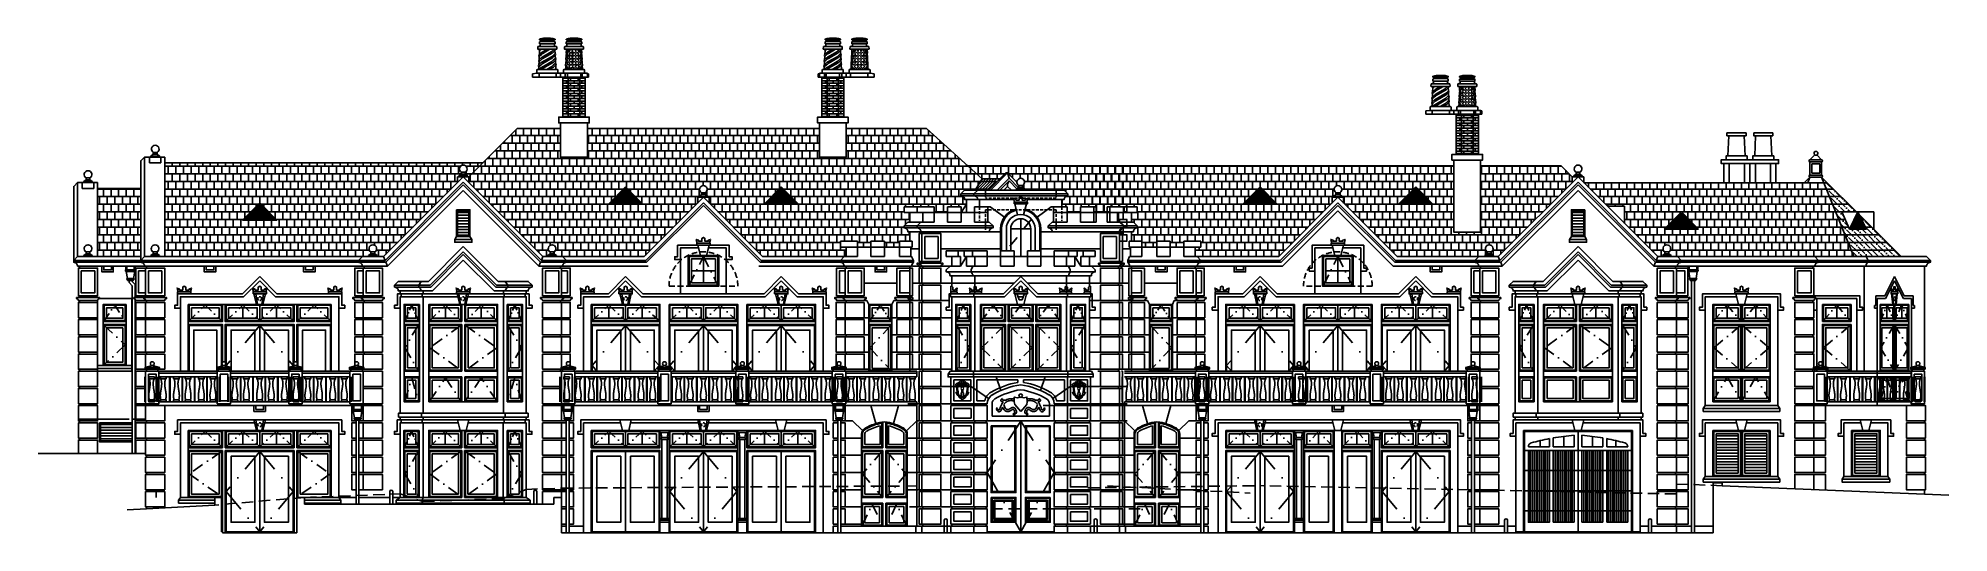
# Model space of a CAD drawing. Extents: x -1876 to 125, y 7132 to 7649.
import ezdxf

# ---------------------------------------------------------------- set-up
doc = ezdxf.new("R2010")
doc.units = 0
doc.header["$LTSCALE"] = 48
doc.header["$MEASUREMENT"] = 0
for name, pattern in [('DASHDOT', [1, 0.5, -0.25, 0, -0.25]), ('DASHDOT2', [0.5, 0.25, -0.125, 0, -0.125]), ('HIDDEN', [0.375, 0.25, -0.125]), ('HIDDEN2', [0.1875, 0.125, -0.0625])]:
    doc.linetypes.add(name, pattern=pattern)
doc.layers.get('0').update_dxf_attribs({"linetype": 'CONTINUOUS'})
doc.layers.get('DEFPOINTS').update_dxf_attribs({"linetype": 'CONTINUOUS'})
for name, color, linetype in [('CO1', 1, 'CONTINUOUS'), ('CO2', 2, 'CONTINUOUS'), ('CO253', 253, 'CONTINUOUS'), ('CO3', 3, 'CONTINUOUS'), ('CO4', 4, 'CONTINUOUS')]:
    doc.layers.add(name, color=color, linetype=linetype)
pattern_1 = [(0, (-528.555, 1387.609), (0, 8), []), (90, (-528.5552, 1387.609), (-4, 8), [8, -8])]
pattern_2 = [(0, (0, 1387.609), (0, 8), []), (90, (0, 1387.609), (-4, 8), [8, -8])]

# ---------------------------------------------------------------- blocks, each defined once
blk = doc.blocks.new('GRILLE')
at = {"layer": 'CO2'}
for p, q in [((-0.25, 0), (-0.25, 26)), ((0.25, 0), (0.25, 26)), ((12.75, 0), (12.75, 26)), ((13.25, 0), (13.25, 26)), ((25.75, 0), (25.75, 26)), ((26.25, 0), (26.25, 26))]:
    blk.add_line(p, q, dxfattribs=at)
for points in [[(4.4375, 24), (4.633257, 23.462583), (4.798397, 22.93654), (4.935707, 22.423042), (5.047974, 21.923258), (5.137988, 21.438358), (5.208535, 20.969512), (5.262403, 20.51789), (5.302381, 20.084661), (5.33079, 19.669676), (5.348094, 19.267505), (5.354288, 18.8714), (5.349369, 18.474612), (5.333335, 18.070391), (5.306182, 17.651989), (5.267906, 17.212657), (5.218506, 16.745646), (5.158183, 16.245995), (5.087962, 15.715892), (5.009075, 15.159316), (4.922752, 14.580244), (4.830224, 13.982651), (4.732723, 13.370516), (4.631479, 12.747816), (4.527723, 12.118527), (4.422978, 11.486058), (4.319928, 10.851538), (4.22155, 10.215527), (4.130822, 9.578587), (4.05072, 8.941277), (3.984221, 8.304159), (3.934301, 7.667792), (3.903937, 7.032737), (3.89555, 6.399425), (3.909336, 5.767763), (3.944934, 5.13753), (4.001984, 4.508502), (4.080126, 3.880457), (4.178999, 3.253173), (4.298244, 2.626428), (4.4375, 2)], [(4.4375, 24), (4.633257, 23.462583), (4.798397, 22.93654), (4.935707, 22.423042), (5.047974, 21.923258), (5.137988, 21.438358), (5.208535, 20.969512), (5.262403, 20.51789), (5.302381, 20.084661), (5.33079, 19.669676), (5.348094, 19.267505), (5.354288, 18.8714), (5.349369, 18.474612), (5.333335, 18.070391), (5.306182, 17.651989), (5.267906, 17.212657), (5.218506, 16.745646), (5.158183, 16.245995), (5.087962, 15.715892), (5.009075, 15.159316), (4.922752, 14.580244), (4.830224, 13.982651), (4.732723, 13.370516), (4.631479, 12.747816), (4.527723, 12.118527), (4.422978, 11.486058), (4.319928, 10.851538), (4.22155, 10.215527), (4.130822, 9.578587), (4.05072, 8.941277), (3.984221, 8.304159), (3.934301, 7.667792), (3.903937, 7.032737), (3.89555, 6.399425), (3.909336, 5.767763), (3.944934, 5.13753), (4.001984, 4.508502), (4.080126, 3.880457), (4.178999, 3.253173), (4.298244, 2.626428), (4.4375, 2)], [(9.4375, 24), (9.241743, 23.462583), (9.076603, 22.93654), (8.939293, 22.423042), (8.827026, 21.923258), (8.737012, 21.438358), (8.666465, 20.969512), (8.612597, 20.51789), (8.572619, 20.084661), (8.54421, 19.669676), (8.526906, 19.267505), (8.520712, 18.8714), (8.525631, 18.474612), (8.541665, 18.070391), (8.568818, 17.651989), (8.607094, 17.212657), (8.656494, 16.745646), (8.716817, 16.245995), (8.787038, 15.715892), (8.865925, 15.159316), (8.952248, 14.580244), (9.044776, 13.982651), (9.142277, 13.370516), (9.243521, 12.747816), (9.347277, 12.118527), (9.452022, 11.486058), (9.555072, 10.851538), (9.65345, 10.215527), (9.744178, 9.578587), (9.82428, 8.941277), (9.890779, 8.304159), (9.940699, 7.667792), (9.971063, 7.032737), (9.97945, 6.399425), (9.965664, 5.767763), (9.930066, 5.13753), (9.873016, 4.508502), (9.794874, 3.880457), (9.696001, 3.253173), (9.576756, 2.626428), (9.4375, 2)], [(16.5625, 24), (16.758257, 23.462583), (16.923397, 22.93654), (17.060707, 22.423042), (17.172974, 21.923258), (17.262988, 21.438358), (17.333535, 20.969512), (17.387403, 20.51789), (17.427381, 20.084661), (17.45579, 19.669676), (17.473094, 19.267505), (17.479288, 18.8714), (17.474369, 18.474612), (17.458335, 18.070391), (17.431182, 17.651989), (17.392906, 17.212657), (17.343506, 16.745646), (17.283183, 16.245995), (17.212962, 15.715892), (17.134075, 15.159316), (17.047752, 14.580244), (16.955224, 13.982651), (16.857723, 13.370516), (16.756479, 12.747816), (16.652723, 12.118527), (16.547978, 11.486058), (16.444928, 10.851538), (16.34655, 10.215527), (16.255822, 9.578587), (16.17572, 8.941277), (16.109221, 8.304159), (16.059301, 7.667792), (16.028937, 7.032737), (16.02055, 6.399425), (16.034336, 5.767763), (16.069934, 5.13753), (16.126984, 4.508502), (16.205126, 3.880457), (16.303999, 3.253173), (16.423244, 2.626428), (16.5625, 2)], [(21.5625, 24), (21.366743, 23.462583), (21.201603, 22.93654), (21.064293, 22.423042), (20.952026, 21.923258), (20.862012, 21.438358), (20.791465, 20.969512), (20.737597, 20.51789), (20.697619, 20.084661), (20.66921, 19.669676), (20.651906, 19.267505), (20.645712, 18.8714), (20.650631, 18.474612), (20.666665, 18.070391), (20.693818, 17.651989), (20.732094, 17.212657), (20.781494, 16.745646), (20.841817, 16.245995), (20.912038, 15.715892), (20.990925, 15.159316), (21.077248, 14.580244), (21.169776, 13.982651), (21.267277, 13.370516), (21.368521, 12.747816), (21.472277, 12.118527), (21.577022, 11.486058), (21.680072, 10.851538), (21.77845, 10.215527), (21.869178, 9.578587), (21.94928, 8.941277), (22.015779, 8.304159), (22.065699, 7.667792), (22.096063, 7.032737), (22.10445, 6.399425), (22.090664, 5.767763), (22.055066, 5.13753), (21.998016, 4.508502), (21.919874, 3.880457), (21.821001, 3.253173), (21.701756, 2.626428), (21.5625, 2)]]:
    blk.add_lwpolyline(points, dxfattribs=at)
for points in [[(3.9375, 26), (9.9375, 26), (9.9375, 24), (3.9375, 24)], [(16.0625, 26), (22.0625, 26), (22.0625, 24), (16.0625, 24)], [(3.9375, 2), (9.9375, 2), (9.9375, 0), (3.9375, 0)], [(16.0625, 2), (22.0625, 2), (22.0625, 0), (16.0625, 0)]]:
    blk.add_lwpolyline(points, close=True, dxfattribs=at)
blk = doc.blocks.new('5FTWIN')
at = {"layer": 'CO1'}
for p, q in [((-20.503, 105), (-0.707, 105)), ((-20.503, 89), (-20.503, 105)), ((-0.707, 105), (-0.707, 89)), ((20.503, 105), (0.707, 105)), ((0.707, 105), (0.707, 89)), ((20.503, 89), (20.503, 105)), ((-0.707, 89), (-20.503, 89)), ((-20.503, 37), (-20.503, 84)), ((-20.503, 84), (-0.707, 84)), ((-0.707, 84), (-0.707, 37)), ((0.707, 89), (20.503, 89)), ((20.503, 84), (0.707, 84)), ((0.707, 84), (0.707, 37)), ((20.503, 37), (20.503, 84)), ((-20.503, 37), (-0.707, 37)), ((-20.503, 5), (-20.503, 29)), ((-20.503, 29), (-0.707, 29)), ((-0.707, 29), (-0.707, 5)), ((20.503, 37), (0.707, 37)), ((20.503, 29), (0.707, 29)), ((0.707, 29), (0.707, 5)), ((20.503, 5), (20.503, 29)), ((-0.707, 5), (-20.503, 5)), ((0.707, 5), (20.503, 5))]:
    blk.add_line(p, q, dxfattribs=at)
at = {"layer": 'CO2'}
for p, q in [((-14.16918, 114.958728), (0, 135)), ((-13.261453, 112), (0, 130.757359)), ((-4.5955, 119), (-5.3025, 123)), ((-5.3025, 123), (-3.535, 122)), ((-3.535, 122), (-3.535, 121)), ((-3.535, 121), (-1.0605, 121)), ((-1.0605, 124), (0, 125)), ((-1.0605, 121), (-1.0605, 124)), ((14.16918, 114.958728), (0, 135)), ((12.726, 117), (0, 135)), ((13.261453, 112), (0, 130.757359)), ((0, 125), (1.0605, 124)), ((1.0605, 124), (1.0605, 121)), ((1.0605, 121), (3.535, 121)), ((3.535, 122), (5.3025, 123)), ((3.535, 121), (3.535, 122)), ((5.3025, 123), (4.5955, 119)), ((-29.694, 101.958728), (-29.694, 104.958728)), ((-29.694, 104.958728), (-27.573, 104.958728)), ((-25.452, 101.958728), (-29.694, 101.958728)), ((-27.573, 104.958728), (-27.573, 114.958728)), ((-27.573, 114.958728), (-14.16918, 114.958728)), ((-25.452, 0), (-25.452, 112)), ((-25.452, 112), (-13.261453, 112)), ((-21.21, 88), (-21.21, 106)), ((-21.21, 106), (0, 106)), ((-18.7355, 102.5), (-2.4745, 102.5)), ((-18.7355, 91.5), (-18.7355, 102.5)), ((-11.13525, 102.5), (-11.13525, 91.5)), ((-4.949, 117), (-4.949, 119)), ((-4.949, 119), (4.949, 119)), ((4.949, 117), (-4.949, 117)), ((-2.29775, 106), (-4.242, 117)), ((-2.4745, 102.5), (-2.4745, 91.5)), ((0, 106), (21.21, 106)), ((0, 106), (0, 88)), ((0, 106), (0, 106)), ((0, 106), (0, 88)), ((4.242, 117), (2.29775, 106)), ((18.7355, 102.5), (2.4745, 102.5)), ((2.4745, 102.5), (2.4745, 91.5)), ((4.949, 119), (4.949, 117)), ((11.13525, 102.5), (11.13525, 91.5)), ((13.261453, 112), (25.452, 112)), ((14.16918, 114.958728), (27.573, 114.958728)), ((18.7355, 91.5), (18.7355, 102.5)), ((21.21, 106), (21.21, 88)), ((21.21, 106), (21.21, 106)), ((21.21, 106), (21.21, 88)), ((21.21, 88), (21.21, 106)), ((25.452, 112), (25.452, 0)), ((29.694, 101.958728), (25.452, 101.958728)), ((27.573, 114.958728), (27.573, 104.958728)), ((27.573, 104.958728), (29.694, 104.958728)), ((29.694, 104.958728), (29.694, 101.958728)), ((0, 88), (-21.21, 88)), ((-21.21, 88), (-21.21, 85)), ((-21.21, 36), (-21.21, 85)), ((-21.21, 85), (0, 85)), ((-2.4745, 91.5), (-18.7355, 91.5)), ((-18.7355, 39.5), (-18.7355, 81.5)), ((-18.7355, 81.5), (-2.4745, 81.5)), ((-2.4745, 81.5), (-2.4745, 39.5)), ((21.21, 88), (0, 88)), ((0, 85), (0, 36)), ((0, 85), (0, 36)), ((0, 85), (0.707, 85)), ((21.21, 85), (0.707, 85)), ((2.4745, 91.5), (18.7355, 91.5)), ((18.7355, 81.5), (2.4745, 81.5)), ((2.4745, 81.5), (2.4745, 39.5)), ((18.7355, 39.5), (18.7355, 81.5)), ((21.21, 88), (21.21, 85)), ((21.21, 88), (21.21, 88)), ((21.21, 36), (21.21, 85)), ((-21.21, 36), (0, 36)), ((-21.21, 4), (-21.21, 30)), ((-21.21, 30), (0, 30)), ((-2.4745, 39.5), (-18.7355, 39.5)), ((-18.7355, 7.5), (-18.7355, 26.5)), ((-18.7355, 26.5), (-2.4745, 26.5)), ((-2.4745, 26.5), (-2.4745, 7.5)), ((0, 36), (21.21, 36)), ((21.21, 30), (0, 30)), ((0, 30), (0, 4)), ((0, 30), (0, 4)), ((2.4745, 39.5), (18.7355, 39.5)), ((18.7355, 26.5), (2.4745, 26.5)), ((2.4745, 26.5), (2.4745, 7.5)), ((18.7355, 7.5), (18.7355, 26.5)), ((21.21, 4), (21.21, 30)), ((25.452, 0), (-25.452, 0)), ((0, 4), (-21.21, 4)), ((-2.4745, 7.5), (-18.7355, 7.5)), ((0, 4), (21.21, 4)), ((2.4745, 7.5), (18.7355, 7.5))]:
    blk.add_line(p, q, dxfattribs=at)
at = {"layer": 'CO253', "linetype": 'DASHDOT2', "ltscale": 0.75}
for points in [[(-20.503, 89), (-10.605, 105), (-0.707, 89)], [(20.503, 89), (10.605, 105), (0.707, 89)]]:
    blk.add_lwpolyline(points, dxfattribs=at)
at = {"layer": 'CO253', "linetype": 'DASHDOT2'}
for points in [[(-0.707, 84), (-20.503, 60.5), (-0.707, 37)], [(0.707, 84), (20.503, 60.5), (0.707, 37)], [(-20.503, 5), (-10.605, 29), (-0.707, 5)], [(20.503, 5), (10.605, 29), (0.707, 5)]]:
    blk.add_lwpolyline(points, dxfattribs=at)
blk = doc.blocks.new('SCONCE')
at = {"color": 1}
for p, q in [((-2.25, 0), (-4, 11)), ((2.25, 0), (4, 11))]:
    blk.add_line(p, q, dxfattribs=at)
blk.add_lwpolyline([(-6, 11), (6, 11), (3.25, 0), (-3.25, 0)], close=True)
at = {"color": 1, "linetype": 'HIDDEN2', "ltscale": 0.5}
blk.add_circle((0, 6), 2, dxfattribs=at)
blk = doc.blocks.new('VENT_TRIANGLE')
at = {"layer": 'CO253'}
h = blk.add_hatch(dxfattribs=at)
h.set_pattern_fill('ANSI31', color=256, scale=12, angle=315, style=0)
h.set_pattern_definition([(0, (4429.3664, -6184.9974), (4e-16, 1.5), [])])
h.paths.add_polyline_path([(16.6, 0), (0, 16.6), (-16.6, 0)])
for q in [(-18, 0), (18, 0)]:
    blk.add_line((0, 18), q)
at = {"layer": 'CO2'}
for p, q in [((-18, 0), (18, 0)), ((0, 16.6), (-16.6, 0)), ((0, 16.6), (16.6, 0))]:
    blk.add_line(p, q, dxfattribs=at)
blk = doc.blocks.new('LEADER')
at = {"color": 1}
for p, q in [((-5, -4), (-5, 0)), ((5, -4), (5, 0)), ((4.987744, -5.115332), (-4.987744, -5.115332)), ((4.430078, -5.672998), (-4.430078, -5.672998)), ((-3.314746, -12.922656), (3.314746, -12.922656)), ((-3.314746, -14.037988), (3.314746, -14.037988)), ((-3.035913, -14.595654), (3.035913, -14.595654))]:
    blk.add_line(p, q, dxfattribs=at)
for p, q in [((-4, -4), (-4, 0)), ((4, -4), (4, 0)), ((-4.987744, -4), (4.987744, -4)), ((-3.314746, -12.922656), (-4.430078, -5.672998)), ((-2.75708, -15.15332), (2.75708, -15.15332)), ((-1.5, -15.15332), (-1.5, -17.15332)), ((1.5, -15.15332), (1.5, -17.15332)), ((3.314746, -12.922656), (4.430078, -5.672998))]:
    blk.add_line(p, q)
for centre, radius, start, end in [((-4.987744, -4.557666), 0.557666, 90, 270), ((-4.430078, -5.115332), 0.557666, 180, 270), ((-3.314746, -13.480322), 0.557666, 90, 270), ((-3.931071, -14.694692), 0.90062, 6.313364, 46.816739), ((-2.140755, -14.496617), 0.90062, 186.313364, 226.816739), ((2.140755, -14.496617), 0.90062, 313.183261, 353.686636), ((3.931071, -14.694692), 0.90062, 133.183261, 173.686636), ((3.314746, -13.480322), 0.557666, 270, 90), ((4.430078, -5.115332), 0.557666, 270, 0), ((4.987744, -4.557666), 0.557666, 270, 90)]:
    blk.add_arc(centre, radius, start, end)
blk = doc.blocks.new('CHIMNEY_POTS')
at = {"layer": 'CO1'}
for p, q in [((-22.367787, 21.311267), (-20.212237, 23.466816)), ((-22.261217, 23.539157), (-21.133259, 24.667115)), ((-20.732472, 28.677375), (-20.173669, 29)), ((-19.738889, 15.394614), (-9.570745, 21.265194)), ((-19.483274, 20.738345), (-9.81262, 26.3217)), ((-19.476405, 25.938464), (-14.173669, 29)), ((-18.817867, 14.194315), (-8.649723, 20.064896)), ((-18.562253, 19.538047), (-8.891599, 25.121401)), ((-18.555383, 24.738165), (-11.173669, 29)), ((-6.748815, 29), (-8.155766, 27.593049)), ((-5.792309, 24.658126), (-7.913891, 22.536543)), ((-5.937344, 27.690151), (-7.234745, 26.39275)), ((-5.695468, 22.633645), (-6.992869, 21.336245)), ((5.959513, 22.12395), (5.693156, 22.585295)), ((6.321482, 25.880815), (5.808275, 24.991914)), ((7.036405, 23.989181), (5.959513, 22.12395)), ((6.321482, 28.880815), (6.252671, 29)), ((6.390294, 29), (6.321482, 28.880815)), ((7.230013, 24.307194), (6.321482, 25.880815)), ((8.091321, 22.816348), (6.825539, 20.62395)), ((7.860308, 18.831677), (6.825539, 20.62395)), ((8.122344, 29), (7.187508, 27.380815)), ((8.232888, 25.570165), (7.187508, 27.380815)), ((7.988044, 18.962365), (9.757359, 20.73168)), ((8.135228, 22.739317), (8.091037, 22.815857)), ((8.307754, 25.646036), (9.757694, 27.095975)), ((9.335526, 23.660338), (9.02552, 24.197285)), ((9.757359, 20.73168), (9.406577, 21.082462)), ((9.508053, 24.725014), (10.818019, 26.03498)), ((9.757359, 27.095641), (9.695848, 27.157152)), ((10.818019, 28.156301), (9.97432, 29)), ((10.818019, 21.79234), (10.606875, 22.003484)), ((10.818019, 28.156301), (11.661719, 29)), ((12.93934, 23.91366), (10.818019, 26.03498)), ((10.818019, 21.79234), (12.93934, 23.91366)), ((11.87868, 27.095641), (13.783039, 29)), ((14, 24.97432), (11.87868, 27.095641)), ((11.87868, 20.73168), (14, 22.853)), ((14, 18.610359), (11.87868, 20.73168)), ((14, 24.97432), (16.12132, 27.095641)), ((16.12132, 20.73168), (14, 22.853)), ((14, 18.610359), (16.12132, 20.73168)), ((16.12132, 27.095641), (14.216961, 29)), ((15.06066, 23.91366), (17.181981, 26.03498)), ((17.181981, 21.79234), (15.06066, 23.91366)), ((17.181981, 28.156301), (16.338281, 29)), ((17.181981, 28.156301), (18.02568, 29)), ((18.491947, 24.725014), (17.181981, 26.03498)), ((17.181981, 21.79234), (17.393125, 22.003484)), ((18.242641, 27.095641), (18.304152, 27.157152)), ((19.692246, 25.646036), (18.242641, 27.095641)), ((18.242641, 20.73168), (18.593423, 21.082462)), ((20.011956, 18.962365), (18.242641, 20.73168)), ((18.664474, 23.660338), (18.97448, 24.197285)), ((19.575501, 28.814007), (19.682885, 29)), ((19.767112, 25.570165), (20.812492, 27.380815)), ((19.864772, 22.739317), (19.908963, 22.815857)), ((19.877656, 29), (20.812492, 27.380815)), ((19.908679, 22.816348), (21.174461, 20.62395)), ((20.139692, 18.831677), (21.174461, 20.62395)), ((20.769987, 24.307194), (21.678518, 25.880815)), ((20.963595, 23.989181), (22.040487, 22.12395)), ((21.609706, 29), (21.678518, 28.880815)), ((21.678518, 28.880815), (21.747329, 29)), ((21.678518, 25.880815), (22.191725, 24.991914)), ((22.040487, 22.12395), (22.306844, 22.585295)), ((-22.884298, 10.51339), (-20.474722, 12.922966)), ((-22.777728, 12.74128), (-21.395743, 14.123265)), ((-22.628683, 15.857121), (-20.219107, 18.266698)), ((-22.522113, 18.085012), (-21.140128, 19.466996)), ((-22.430891, 8), (-21.651358, 8.779533)), ((-19.994504, 10.050882), (-9.328869, 16.208689)), ((-19.073482, 8.850583), (-8.407848, 15.00839)), ((-14.546736, 8), (-9.335739, 11.00857)), ((-11.546736, 8), (-8.414717, 9.808271)), ((-5.313357, 14.645447), (-7.678885, 12.279919)), ((-5.550433, 19.60162), (-7.672015, 17.480038)), ((-5.216517, 12.620967), (-6.757863, 11.07962)), ((-5.453593, 17.57714), (-6.750994, 16.279739)), ((5.156088, 8.747893), (5.044793, 8.940662)), ((5.606166, 12.382018), (5.168855, 11.624572)), ((6.396985, 10.621839), (5.236477, 8.61178)), ((5.597544, 15.367084), (5.369613, 15.761872)), ((5.959513, 19.12395), (5.488565, 18.308243)), ((6.716695, 17.30551), (5.597544, 15.367084)), ((6.742082, 17.768502), (5.959513, 19.12395)), ((7.854116, 16.275581), (6.46357, 13.867084)), ((6.549234, 13.718708), (6.46357, 13.867084)), ((7.597284, 9.700817), (6.615316, 8)), ((6.681967, 11.07915), (6.620285, 11.140832)), ((7.668334, 12.278693), (9.757359, 14.367719)), ((9.761117, 8), (7.771959, 9.989158)), ((9.757359, 14.367719), (8.013431, 16.111647)), ((10.818019, 9.064418), (8.696699, 11.185738)), ((8.868633, 11.357672), (10.818019, 13.307058)), ((9.188343, 18.041343), (10.818019, 19.671019)), ((10.818019, 15.428379), (9.213729, 17.032669)), ((9.753602, 8), (9.757359, 8.003758)), ((12.93934, 17.549699), (10.818019, 19.671019)), ((10.818019, 15.428379), (12.93934, 17.549699)), ((12.93934, 11.185738), (10.818019, 13.307058)), ((10.818019, 9.064418), (12.93934, 11.185738)), ((11.87868, 14.367719), (14, 16.489039)), ((14, 12.246398), (11.87868, 14.367719)), ((11.882437, 8), (11.87868, 8.003758)), ((11.904871, 8.029948), (14, 10.125078)), ((16.12132, 14.367719), (14, 16.489039)), ((14, 12.246398), (16.12132, 14.367719)), ((16.095129, 8.029948), (14, 10.125078)), ((15.06066, 17.549699), (17.181981, 19.671019)), ((17.181981, 15.428379), (15.06066, 17.549699)), ((15.06066, 11.185738), (17.181981, 13.307058)), ((17.181981, 9.064418), (15.06066, 11.185738)), ((16.117563, 8), (16.12132, 8.003758)), ((18.811657, 18.041343), (17.181981, 19.671019)), ((17.181981, 15.428379), (18.786271, 17.032669)), ((19.131367, 11.357672), (17.181981, 13.307058)), ((17.181981, 9.064418), (19.300687, 11.183125)), ((18.238883, 8), (20.228041, 9.989158)), ((18.242641, 14.367719), (19.986569, 16.111647)), ((20.331666, 12.278693), (18.242641, 14.367719)), ((18.246398, 8), (18.242641, 8.003758)), ((20.145884, 16.275581), (21.53643, 13.867084)), ((20.402716, 9.700817), (21.384684, 8)), ((21.257918, 17.768502), (22.040487, 19.12395)), ((21.283305, 17.30551), (22.402456, 15.367084)), ((21.318033, 11.07915), (21.379715, 11.140832)), ((21.450766, 13.718708), (21.53643, 13.867084)), ((21.603015, 10.621839), (22.763523, 8.61178)), ((22.040487, 19.12395), (22.511435, 18.308243)), ((22.393834, 12.382018), (22.831145, 11.624572)), ((22.402456, 15.367084), (22.630387, 15.761872)), ((22.843912, 8.747893), (22.955207, 8.940662))]:
    blk.add_line(p, q, dxfattribs=at)
for centre, start, end in [((-16.732472, 21.749171), 120, 131.768214), ((-15.483274, 13.810142), 120, 135), ((-15.476405, 19.010261), 120, 135), ((-14.555383, 17.809962), 120, 135), ((-13.81262, 33.249903), 300, 315), ((-13.570745, 28.193398), 300, 315), ((-12.891599, 32.049604), 300, 315), ((-12.649723, 26.993099), 300, 315), ((13.964609, 19.989181), 147.333276, 150), ((15.063431, 26.739317), 210, 225), ((13.964609, 19.989181), 135, 135.763402), ((15.352702, 32.814007), 208.473408, 225), ((15.164907, 19.06816), 135, 140.123074), ((16.26373, 27.660338), 210, 225), ((11.73627, 27.660338), 315, 330), ((12.647298, 32.814007), 315, 330), ((12.835093, 19.06816), 39.876926, 45), ((12.936569, 26.739317), 315, 330), ((14.035391, 19.989181), 44.236598, 45), ((14.035391, 19.989181), 30, 32.666724), ((-15.994504, 3.122679), 120, 135), ((-15.738889, 8.46641), 120, 135), ((-14.817867, 7.266112), 120, 135), ((-15.073482, 1.92238), 120, 130.562022), ((-14.562253, 12.609843), 120, 135), ((-13.335739, 17.936773), 300, 315), ((-13.328869, 23.136892), 300, 315), ((-12.414717, 16.736475), 300, 315), ((-12.407848, 21.936593), 300, 315), ((-9.575801, 14.911423), 300, 304.7852), ((12.084291, 12.747893), 210, 211.132181), ((12.277139, 16.797687), 213.501483, 225), ((13.325188, 6.621839), 146.136654, 150), ((13.477437, 17.718708), 210, 223.131269), ((13.644898, 13.30551), 147.894313, 150), ((13.670285, 21.768502), 210, 211.761949), ((14.525487, 5.700817), 147.585359, 150), ((13.325188, 6.621839), 135, 135.327104), ((13.670285, 21.768502), 223.362759, 225), ((13.644898, 13.30551), 135, 136.308846), ((14.525487, 5.700817), 135, 136.741708), ((14.845197, 12.384489), 135, 139.763123), ((14.870584, 22.689523), 219.954582, 225), ((13.129416, 22.689523), 315, 320.045418), ((13.154803, 12.384489), 40.236877, 45), ((13.474513, 5.700817), 43.258292, 45), ((14.329715, 21.768502), 315, 316.637241), ((14.355102, 13.30551), 43.691154, 45), ((13.474513, 5.700817), 30, 32.414641), ((14.674812, 6.621839), 44.703369, 45), ((14.522563, 17.718708), 316.868731, 330), ((14.329715, 21.768502), 328.238051, 330), ((14.355102, 13.30551), 30, 32.105687), ((14.674812, 6.621839), 30, 33.863346), ((15.722861, 16.797687), 315, 326.498517), ((15.915709, 12.747893), 328.867819, 330)]:
    blk.add_arc(centre, 8, start, end, dxfattribs=at)
at = {"layer": 'CO2'}
for p, q in [((-22.425436, 32), (-5.574564, 32)), ((-22.390917, 29), (-5.631955, 29)), ((-21.410324, 34.788388), (-6.589676, 34.788388)), ((-20, 37.345872), (-20, 38.895862)), ((-8, 37.345872), (-8, 38.895862)), ((5.574564, 32), (22.425436, 32)), ((6, 29), (22, 29)), ((6.482992, 36.725875), (21.517008, 36.725875)), ((6.589676, 34.788388), (21.410324, 34.788388)), ((8, 37.345872), (8, 38.895862)), ((20, 37.345872), (20, 38.895862)), ((-25, 4), (-3, 4)), ((-23, 8), (-4.754348, 8)), ((-22.656854, 0), (-22.656854, 4)), ((-4.656854, 0), (-4.656854, 4)), ((0, 0), (0, 4)), ((3, 4), (25, 4)), ((4.656854, 0), (4.656854, 4)), ((4.995475, 8), (23, 8)), ((22.656854, 0), (22.656854, 4))]:
    blk.add_line(p, q, dxfattribs=at)
at = {"layer": 'CO3'}
blk.add_line((-27.313708, 0), (27.313708, 0), dxfattribs=at)
at = {"layer": 'CO4'}
for p, q in [((-17.516437, 40.547125), (-10.483563, 40.547125)), ((10.483563, 40.547125), (17.516437, 40.547125)), ((-22.390917, 29), (-23.5, 29)), ((-22.425436, 32.338015), (-22.425436, 32)), ((-22.425436, 32.143001), (-22.425436, 32)), ((-22.085718, 38.895862), (-5.914282, 38.895862)), ((-22.085718, 34.788388), (-21.410324, 34.788388)), ((-21.517008, 37.345872), (-6.482992, 37.345872)), ((-5.914282, 34.788388), (-6.589676, 34.788388)), ((-5.631955, 29), (-4.5, 29)), ((-5.574564, 32.338015), (-5.574564, 32)), ((6, 29), (4.5, 29)), ((5.488565, 18.308243), (5.693156, 22.585295)), ((5.574564, 32.338015), (5.574564, 32)), ((5.574564, 32.143001), (5.574564, 32)), ((5.693156, 22.585295), (5.94287, 22.57335)), ((5.808275, 24.991914), (6, 29)), ((5.808275, 24.991914), (6.05799, 24.979969)), ((5.914282, 38.895862), (22.085718, 38.895862)), ((5.914282, 34.788388), (6.589676, 34.788388)), ((6.05799, 24.979969), (5.94287, 22.57335)), ((6.482992, 37.345872), (21.517008, 37.345872)), ((22.085718, 34.788388), (21.410324, 34.788388)), ((22.190784, 24.993545), (21.941067, 24.981653)), ((22.05585, 22.571192), (21.941067, 24.981653)), ((22.190784, 24.993545), (22, 29)), ((22, 29), (23.5, 29)), ((22.305567, 22.583083), (22.05585, 22.571192)), ((22.508924, 18.312592), (22.305567, 22.583083)), ((22.425436, 32.338015), (22.425436, 32)), ((-29.3125, 3.5), (-25, 4)), ((-29.3125, 3.5), (-29.3125, 0)), ((-27.313708, 0), (-29.3125, 0)), ((-25, 7), (-25, 4)), ((-24, 8), (-23.004525, 8)), ((-22.884298, 10.51339), (-23.004525, 8)), ((-4, 8), (-4.754348, 8)), ((-3, 7), (-3, 4)), ((-3, 4), (3, 4)), ((2.995475, 7), (2.995475, 4)), ((3.995475, 8), (4.99095, 8)), ((4.995475, 8), (5.040481, 8.940868)), ((5.044793, 8.940662), (5.290196, 8.928923)), ((5.168855, 11.624572), (5.366767, 15.762008)), ((5.168855, 11.624572), (5.418569, 11.612627)), ((5.418569, 11.612627), (5.290196, 8.928923)), ((5.369613, 15.761872), (5.616482, 15.750063)), ((5.488565, 18.308243), (5.738279, 18.296298)), ((5.738279, 18.296298), (5.616482, 15.750063)), ((22.511435, 18.308243), (22.259419, 18.296242)), ((22.38067, 15.749981), (22.259419, 18.296242)), ((22.630387, 15.761872), (22.38067, 15.749981)), ((22.827065, 11.63164), (22.577348, 11.619748)), ((22.705205, 8.934755), (22.577348, 11.619748)), ((22.827065, 11.63164), (22.630387, 15.761872)), ((22.954922, 8.946646), (22.705205, 8.934755)), ((23, 8), (22.954922, 8.946646)), ((24, 8), (23.004525, 8)), ((25, 7), (25, 4)), ((29.3125, 3.5), (25, 4)), ((27.313708, 0), (29.3125, 0)), ((29.3125, 3.5), (29.3125, 0))]:
    blk.add_line(p, q, dxfattribs=at)
for points in [[(-22.085718, 38.895862), (-22.085718, 39.567524, -0.10599), (-17.516437, 40.547125, -0.10599)], [(-5.914282, 38.895862), (-5.914282, 39.567524, 0.10599), (-10.483563, 40.547125, 0.10599)], [(5.914282, 38.895862), (5.914282, 39.567524, -0.10599), (10.483563, 40.547125, -0.10599)], [(22.085718, 38.895862), (22.085718, 39.567524, 0.10599), (17.516437, 40.547125, 0.10599)], [(-22.425436, 32), (-23.375, 32, 0.414214), (-23.875, 31.5), (-24, 29.5)], [(-4, 29.5), (-4.125, 31.5, 0.414214), (-4.625, 32), (-5.574564, 32)], [(4, 29.5), (4.125, 31.5, -0.414214), (4.625, 32), (5.574564, 32)], [(22.425436, 32), (23.375, 32, -0.414214), (23.875, 31.5), (24, 29.5)]]:
    blk.add_lwpolyline(points, format="xyb", dxfattribs=at)
for points in [[(-22.522113, 18.085012), (-22.367787, 21.311267)], [(-22.425436, 32.338015), (-21.410324, 32.408999), (-21.410324, 34.788388)], [(-22.261217, 23.539157), (-22.061423, 27.715937)], [(-21.517008, 37.345872), (-21.517008, 37.345872), (-21.517008, 37.345872), (-21.517008, 36.725875), (-22.085718, 36.725875), (-22.085718, 34.788388)], [(-5.574564, 32.338015), (-6.589676, 32.408999), (-6.589676, 34.788388)], [(-6.482992, 37.345872), (-6.482992, 37.345872), (-6.482992, 37.345872), (-6.482992, 36.725875), (-5.914282, 36.725875), (-5.914282, 34.788388)], [(-5.792309, 24.658126), (-5.937344, 27.690151)], [(-5.550433, 19.60162), (-5.695468, 22.633645)], [(5.574564, 32.338015), (6.589676, 32.408999), (6.589676, 34.788388)], [(6.482992, 37.345872), (6.482992, 37.345872), (6.482992, 37.345872), (6.482992, 36.725875), (5.914282, 36.725875), (5.914282, 34.788388)], [(22.425436, 32.338015), (21.410324, 32.408999), (21.410324, 34.788388)], [(21.517008, 37.345872), (21.517008, 37.345872), (21.517008, 37.345872), (21.517008, 36.725875), (22.085718, 36.725875), (22.085718, 34.788388)], [(-22.777728, 12.74128), (-22.628683, 15.857121)], [(-5.313357, 14.645447), (-5.453593, 17.57714)], [(-5.011789, 8.34105), (-5.216517, 12.620967)]]:
    blk.add_lwpolyline(points, dxfattribs=at)
for centre, radius, start, end in [((-23.5, 29.5), 0.5, 180, 270), ((-20.948158, 22.359853), 1.764902, 138.071881, 216.450862), ((-20.641794, 28.764524), 1.764902, 172.332627, 216.450862), ((-7.090552, 28.649544), 1.500108, 320.241773, 13.510324), ((-6.848677, 23.593038), 1.500108, 320.241773, 45.235484), ((-4.5, 29.5), 0.5, 270, 0), ((4.5, 29.5), 0.5, 180, 270), ((23.5, 29.5), 0.5, 270, 0), ((-24, 7), 1, 90, 180), ((-21.46467, 11.561976), 1.764902, 138.071881, 216.450862), ((-21.209055, 16.905708), 1.764902, 138.071881, 216.450862), ((-6.606801, 18.536533), 1.500108, 320.241773, 45.235484), ((-6.369725, 13.58036), 1.500108, 320.241773, 45.235484), ((-6.068157, 7.275963), 1.500108, 28.85907, 45.235484), ((-4, 7), 1, 0, 90), ((3.995475, 7), 1, 90, 180), ((24, 7), 1, 0, 90)]:
    blk.add_arc(centre, radius, start, end, dxfattribs=at)
blk = doc.blocks.new('LANTERN')
for p, q in [((-6.940487, 16.348432), (-6.937193, 16.55169)), ((-6.898914, 16.100315), (-6.940487, 16.348432)), ((-6.937193, 16.55169), (-6.89738, 16.72208)), ((-6.921666, 8.259729), (-6.879045, 8.294826)), ((-6.920766, 8.216597), (-6.921666, 8.259729)), ((-6.883785, 8.163269), (-6.920766, 8.216597)), ((-6.804123, 15.795345), (-6.898914, 16.100315)), ((-6.89738, 16.72208), (-6.829397, 16.871596)), ((-6.818164, 8.097584), (-6.883785, 8.163269)), ((-6.879045, 8.294826), (-6.787731, 8.323052)), ((-6.829397, 16.871596), (-6.740461, 17.010256)), ((-6.731343, 8.017383), (-6.818164, 8.097584)), ((-6.647767, 15.421531), (-6.804123, 15.795345)), ((-6.787731, 8.323052), (-6.651621, 8.341601)), ((-6.740461, 17.010256), (-6.633261, 17.140183)), ((-6.630763, 7.920505), (-6.731343, 8.017383)), ((-6.651621, 8.341601), (-6.476882, 8.34667)), ((-6.421497, 14.966879), (-6.647767, 15.421531)), ((-6.633261, 17.140183), (-6.509354, 17.261529)), ((-6.523863, 7.80479), (-6.630763, 7.920505)), ((-6.418084, 7.668078), (-6.523863, 7.80479)), ((-6.509354, 17.261529), (-6.370298, 17.374442)), ((-6.476882, 8.34667), (-6.269682, 8.334458)), ((-6.116964, 14.419398), (-6.421497, 14.966879)), ((-6.3189, 7.508824), (-6.418084, 7.668078)), ((-6.370298, 17.374442), (-6.21765, 17.479074)), ((-6.223921, 7.327946), (-6.3189, 7.508824)), ((-6.269682, 8.334458), (-6.036185, 8.301162)), ((-6.128789, 7.126979), (-6.223921, 7.327946)), ((-6.21765, 17.479074), (-6.052968, 17.575573)), ((-6.029147, 6.907455), (-6.128789, 7.126979)), ((-5.681068, 11.31734), (-6.116964, 14.419398)), ((-6.052968, 17.575573), (-5.877809, 17.66409)), ((-6.036185, 8.301162), (-5.782558, 8.242981)), ((-5.920637, 6.670909), (-6.029147, 6.907455)), ((-5.798903, 6.418874), (-5.920637, 6.670909)), ((-5.877809, 17.66409), (-5.69373, 17.744776)), ((-5.659587, 6.152885), (-5.798903, 6.418874)), ((-5.782558, 8.242981), (-5.514968, 8.156112)), ((-5.69373, 17.744776), (-5.502513, 17.818064)), ((-5.29937, 8.959878), (-5.681068, 11.31734)), ((-5.498332, 5.874474), (-5.659587, 6.152885)), ((-5.514968, 8.156112), (-5.239581, 8.036753)), ((-5.514491, 14.699641), (-0.38231, 17.0869)), ((-5.439653, 15.224168), (-5.514491, 14.699641)), ((-5.502513, 17.818064), (-5.306837, 17.885531)), ((-5.30959, 5.587025), (-5.498332, 5.874474)), ((-5.32537, 15.658269), (-5.439653, 15.224168)), ((-5.178451, 16.013112), (-5.32537, 15.658269)), ((-5.083047, 5.301317), (-5.30959, 5.587025)), ((-5.306837, 17.885531), (-5.109603, 17.949037)), ((-5.107341, 7.963325), (-5.29937, 8.959878)), ((-5.247768, 13.713739), (-3.084933, 14.719792)), ((-4.922636, 11.399932), (-5.247768, 13.713739)), ((-5.239581, 8.036753), (-5.107341, 7.963325)), ((-5.005704, 16.299868), (-5.178451, 16.013112)), ((-5.109603, 17.949037), (-4.913714, 18.010442)), ((-4.807198, 5.029981), (-5.083047, 5.301317)), ((-4.813937, 16.529704), (-5.005704, 16.299868)), ((-4.543196, 9.056422), (-4.922636, 11.399932)), ((-4.913714, 18.010442), (-4.722072, 18.071607)), ((-4.609957, 16.713789), (-4.813937, 16.529704)), ((-4.47054, 4.785645), (-4.807198, 5.029981)), ((-4.722072, 18.071607), (-4.53758, 18.134393)), ((-4.400573, 16.863294), (-4.609957, 16.713789)), ((-4.216079, 7.358808), (-4.543196, 9.056422)), ((-4.53758, 18.134393), (-4.363141, 18.200659)), ((-4.061566, 4.580937), (-4.47054, 4.785645)), ((-4.192593, 16.989387), (-4.400573, 16.863294)), ((-4.363141, 18.200659), (-4.201656, 18.272267)), ((-3.939798, 6.206941), (-4.216079, 7.358808)), ((-4.201656, 18.272267), (-4.055545, 18.350547)), ((-3.991908, 17.10188), (-4.192593, 16.989387)), ((-3.928839, 4.539877), (-4.061566, 4.580937)), ((-4.055545, 18.350547), (-3.92529, 18.434708)), ((-3.800744, 17.20516), (-3.991908, 17.10188)), ((-3.844098, 4.476101), (-3.946812, 4.553404)), ((-3.716625, 5.506017), (-3.939798, 6.206941)), ((-3.92529, 18.434708), (-3.810893, 18.52343)), ((-3.766068, 4.403373), (-3.844098, 4.476101)), ((-3.810893, 18.52343), (-3.712353, 18.615393)), ((-3.700336, 17.259224), (-3.800744, 17.20516)), ((-3.70827, 4.332473), (-3.766068, 4.403373)), ((-3.559905, 5.168449), (-3.716625, 5.506017)), ((-3.712353, 18.615393), (-3.62967, 18.709276)), ((-3.666253, 4.260659), (-3.70827, 4.332473)), ((-3.700336, 17.259224), (-0.38231, 18.214268)), ((-3.635567, 4.185186), (-3.666253, 4.260659)), ((-3.61176, 4.103309), (-3.635567, 4.185186)), ((-3.62967, 18.709276), (-3.562844, 18.80376)), ((-3.59038, 4.012284), (-3.61176, 4.103309)), ((-3.566978, 3.909366), (-3.59038, 4.012284)), ((-3.537539, 3.792726), (-3.566978, 3.909366)), ((-3.562844, 18.80376), (-3.511876, 18.897523)), ((-3.491262, 5.078956), (-3.559905, 5.168449)), ((-3.499804, 3.664193), (-3.537539, 3.792726)), ((-3.511876, 18.897523), (-3.476764, 18.989246)), ((-3.451954, 3.526512), (-3.499804, 3.664193)), ((-3.435811, 5.036129), (-3.491262, 5.078956)), ((-3.476764, 18.989246), (-3.456742, 19.077488)), ((-3.456742, 19.077488), (-3.447976, 19.160328)), ((-3.392165, 3.382428), (-3.451954, 3.526512)), ((-3.447976, 19.160328), (-3.445864, 19.235727)), ((-3.445864, 19.235727), (-3.445805, 19.301643)), ((-3.445805, 19.301643), (-3.443197, 19.356037)), ((-3.443197, 19.356037), (-3.43344, 19.396867)), ((-3.363055, 4.981373), (-3.435811, 5.036129)), ((-3.43344, 19.396867), (-3.411931, 19.422093)), ((-3.411931, 19.422093), (-3.37407, 19.429675)), ((-3.318619, 3.234684), (-3.392165, 3.382428)), ((-3.37407, 19.429675), (-3.316859, 19.418102)), ((-3.363055, 4.981373), (-2.346459, 4.981373)), ((-3.229494, 3.086025), (-3.318619, 3.234684)), ((-3.316859, 19.418102), (-3.243721, 19.387985)), ((-3.243721, 19.387985), (-3.159681, 19.340463)), ((-3.122968, 2.939196), (-3.229494, 3.086025)), ((-3.159681, 19.340463), (-3.069765, 19.276678)), ((-3.157494, 17.586775), (-0.38231, 18.385569)), ((-3.033581, 17.689455), (-3.157494, 17.586775)), ((-2.997222, 2.796941), (-3.122968, 2.939196)), ((-3.084933, 14.719792), (-0.38231, 13.710442)), ((-3.069765, 19.276678), (-2.979, 19.197768)), ((-2.927047, 17.801108), (-3.033581, 17.689455)), ((-2.84907, 2.660615), (-2.997222, 2.796941)), ((-2.979, 19.197768), (-2.892411, 19.104875)), ((-2.838996, 17.923789), (-2.927047, 17.801108)), ((-2.892411, 19.104875), (-2.815025, 18.999139)), ((-2.865268, 4.244536), (-2.890837, 4.332473)), ((-2.890837, 4.332473), (-0.38231, 4.332473)), ((-2.840054, 4.137187), (-2.865268, 4.244536)), ((-2.669869, 2.526014), (-2.84907, 2.660615)), ((-2.817684, 4.038811), (-2.840054, 4.137187)), ((-2.769704, 18.055652), (-2.838996, 17.923789)), ((-2.792533, 3.939158), (-2.817684, 4.038811)), ((-2.815025, 18.999139), (-2.751868, 18.881699)), ((-2.761806, 3.834496), (-2.792533, 3.939158)), ((-2.719243, 18.193877), (-2.769704, 18.055652)), ((-2.724169, 3.726201), (-2.761806, 3.834496)), ((-2.751868, 18.881699), (-2.707116, 18.753977)), ((-2.678722, 3.616676), (-2.724169, 3.726201)), ((-2.687683, 18.335642), (-2.719243, 18.193877)), ((-2.707116, 18.753977), (-2.681549, 18.618513)), ((-2.699238, 15.63918), (-0.38231, 16.71691)), ((-2.699238, 15.63918), (-0.38231, 14.773875)), ((-2.675094, 18.478128), (-2.687683, 18.335642)), ((-2.681549, 18.618513), (-2.675094, 18.478128)), ((-2.624832, 3.508419), (-2.678722, 3.616676)), ((-2.449614, 2.387545), (-2.669869, 2.526014)), ((-2.562101, 3.403786), (-2.624832, 3.508419)), ((-2.490264, 3.304771), (-2.562101, 3.403786)), ((-2.408854, 3.212672), (-2.490264, 3.304771)), ((-2.178299, 2.239614), (-2.449614, 2.387545)), ((-2.31328, 3.124727), (-2.408854, 3.212672)), ((-2.346459, 4.981373), (-0.38231, 5.714925)), ((-2.188006, 3.030632), (-2.31328, 3.124727)), ((-2.014912, 2.921812), (-2.188006, 3.030632)), ((-1.845917, 2.076627), (-2.178299, 2.239614)), ((-1.78016, 2.793816), (-2.014912, 2.921812)), ((-1.442463, 1.892991), (-1.845917, 2.076627)), ((-1.47386, 2.643618), (-1.78016, 2.793816)), ((-0.853792, 12.920772), (-1.527253, 11.986489)), ((-1.527253, 11.986489), (-0.73134, 12.03839)), ((-0.853792, 6.504595), (-1.527253, 7.438879)), ((-1.527253, 7.438879), (-0.73134, 7.386978)), ((-0.38231, 13.710442), (-1.496645, 12.894824)), ((-1.496645, 12.894824), (-0.853792, 12.920772)), ((-0.38231, 5.714925), (-1.496645, 6.530543)), ((-1.496645, 6.530543), (-0.853792, 6.504595)), ((-1.087928, 2.467958), (-1.47386, 2.643618)), ((-0.957929, 1.683112), (-1.442463, 1.892991)), ((-0.73134, 12.03839), (-1.251743, 11.285771)), ((-1.251743, 11.285771), (-0.38231, 11.587307)), ((-0.73134, 7.386978), (-1.251743, 8.139596)), ((-1.251743, 8.139596), (-0.38231, 7.83806)), ((-0.614564, 2.262918), (-1.087928, 2.467958)), ((-0.38231, 1.441398), (-0.957929, 1.683112)), ((-0.38231, 2.165389), (-0.614564, 2.262918)), ((-0.38231, 17.0869), (-0.38231, 18.392377)), ((-0.38231, 14.773875), (-0.38231, 16.71691)), ((-0.38231, 7.83806), (-0.38231, 11.587307)), ((-0.38231, 2.165389), (-0.38231, 4.332473)), ((-0.38231, 0), (-0.38231, 1.441398)), ((-0.38231, 0), (0.38231, 0)), ((0.38231, 18.385569), (0.38231, 18.392377)), ((3.157494, 17.586775), (0.38231, 18.385569)), ((3.700336, 17.259224), (0.38231, 18.214268)), ((0.38231, 17.0869), (0.38231, 18.214268)), ((5.514491, 14.699641), (0.38231, 17.0869)), ((0.38231, 14.773875), (0.38231, 16.71691)), ((2.699238, 15.63918), (0.38231, 16.71691)), ((2.699238, 15.63918), (0.38231, 14.773875)), ((3.084933, 14.719792), (0.38231, 13.710442)), ((0.38231, 13.710442), (1.496645, 12.894824)), ((0.38231, 7.83806), (0.38231, 11.587307)), ((1.251743, 11.285771), (0.38231, 11.587307)), ((1.251743, 8.139596), (0.38231, 7.83806)), ((0.38231, 5.714925), (1.496645, 6.530543)), ((2.346459, 4.981373), (0.38231, 5.714925)), ((0.38231, 2.165389), (0.38231, 4.332473)), ((0.38231, 4.332473), (2.890837, 4.332473)), ((0.38231, 2.165389), (0.614564, 2.262918)), ((0.38231, 1.441398), (0.957929, 1.683112)), ((0.38231, 0), (0.38231, 1.441398)), ((0.614564, 2.262918), (1.087928, 2.467958)), ((1.527253, 11.986489), (0.73134, 12.03839)), ((0.73134, 12.03839), (1.251743, 11.285771)), ((0.73134, 7.386978), (1.251743, 8.139596)), ((1.527253, 7.438879), (0.73134, 7.386978)), ((1.496645, 12.894824), (0.853792, 12.920772)), ((0.853792, 12.920772), (1.527253, 11.986489)), ((0.853792, 6.504595), (1.527253, 7.438879)), ((1.496645, 6.530543), (0.853792, 6.504595)), ((0.957929, 1.683112), (1.442463, 1.892991)), ((1.087928, 2.467958), (1.47386, 2.643618)), ((1.442463, 1.892991), (1.845917, 2.076627)), ((1.47386, 2.643618), (1.78016, 2.793816)), ((1.78016, 2.793816), (2.014912, 2.921812)), ((1.845917, 2.076627), (2.178299, 2.239614)), ((2.014912, 2.921812), (2.188006, 3.030632)), ((2.178299, 2.239614), (2.449614, 2.387545)), ((2.188006, 3.030632), (2.31328, 3.124727)), ((2.285709, 4.330882), (2.980655, 4.340927)), ((2.31328, 3.124727), (2.408854, 3.212672)), ((3.363055, 4.981373), (2.346459, 4.981373)), ((2.408854, 3.212672), (2.490264, 3.304771)), ((2.449614, 2.387545), (2.669869, 2.526014)), ((2.490264, 3.304771), (2.562101, 3.403786)), ((2.562101, 3.403786), (2.624832, 3.508419)), ((2.624832, 3.508419), (2.678722, 3.616676)), ((2.669869, 2.526014), (2.84907, 2.660615)), ((2.681549, 18.618513), (2.675094, 18.478128)), ((2.675094, 18.478128), (2.687683, 18.335642)), ((2.678722, 3.616676), (2.724169, 3.726201)), ((2.707116, 18.753977), (2.681549, 18.618513)), ((2.687683, 18.335642), (2.719243, 18.193877)), ((2.751868, 18.881699), (2.707116, 18.753977)), ((2.719243, 18.193877), (2.769704, 18.055652)), ((2.724169, 3.726201), (2.761806, 3.834496)), ((2.815025, 18.999139), (2.751868, 18.881699)), ((2.761806, 3.834496), (2.792533, 3.939158)), ((2.769704, 18.055652), (2.838996, 17.923789)), ((2.792533, 3.939158), (2.817684, 4.038811)), ((2.892411, 19.104875), (2.815025, 18.999139)), ((2.817684, 4.038811), (2.840054, 4.137187)), ((2.838996, 17.923789), (2.927047, 17.801108)), ((2.840054, 4.137187), (2.865268, 4.244536)), ((2.84907, 2.660615), (2.997222, 2.796941)), ((2.865268, 4.244536), (2.901493, 4.36912)), ((2.979, 19.197768), (2.892411, 19.104875)), ((2.927047, 17.801108), (3.033581, 17.689455)), ((3.069765, 19.276678), (2.979, 19.197768)), ((2.997222, 2.796941), (3.122968, 2.939196)), ((3.033581, 17.689455), (3.157494, 17.586775)), ((3.159681, 19.340463), (3.069765, 19.276678)), ((5.247768, 13.713739), (3.084933, 14.719792)), ((3.122968, 2.939196), (3.229494, 3.086025)), ((3.243721, 19.387985), (3.159681, 19.340463)), ((3.229494, 3.086025), (3.318619, 3.234684)), ((3.316859, 19.418102), (3.243721, 19.387985)), ((3.37407, 19.429675), (3.316859, 19.418102)), ((3.318619, 3.234684), (3.392165, 3.382428)), ((3.363055, 4.981373), (3.435811, 5.036129)), ((3.411931, 19.422093), (3.37407, 19.429675)), ((3.392165, 3.382428), (3.451954, 3.526512)), ((3.43344, 19.396867), (3.411931, 19.422093)), ((3.443197, 19.356037), (3.43344, 19.396867)), ((3.435811, 5.036129), (3.491262, 5.078956)), ((3.445805, 19.301643), (3.443197, 19.356037)), ((3.445864, 19.235727), (3.445805, 19.301643)), ((3.447976, 19.160328), (3.445864, 19.235727)), ((3.456742, 19.077488), (3.447976, 19.160328)), ((3.451954, 3.526512), (3.499804, 3.664193)), ((3.476764, 18.989246), (3.456742, 19.077488)), ((3.511876, 18.897523), (3.476764, 18.989246)), ((3.491262, 5.078956), (3.559905, 5.168449)), ((3.499804, 3.664193), (3.537539, 3.792726)), ((3.562844, 18.80376), (3.511876, 18.897523)), ((3.537539, 3.792726), (3.566978, 3.909366)), ((3.559905, 5.168449), (3.716625, 5.506017)), ((3.62967, 18.709276), (3.562844, 18.80376)), ((3.566978, 3.909366), (3.59038, 4.012284)), ((3.59038, 4.012284), (3.61176, 4.103309)), ((3.61176, 4.103309), (3.635567, 4.185186)), ((3.712353, 18.615393), (3.62967, 18.709276)), ((3.635567, 4.185186), (3.758333, 4.48713)), ((3.700336, 17.259224), (3.800744, 17.20516)), ((3.810893, 18.52343), (3.712353, 18.615393)), ((3.716625, 5.506017), (3.939798, 6.206941)), ((3.758333, 4.48713), (4.061566, 4.580937)), ((3.800744, 17.20516), (3.991908, 17.10188)), ((3.92529, 18.434708), (3.810893, 18.52343)), ((4.055545, 18.350547), (3.92529, 18.434708)), ((3.939798, 6.206941), (4.216079, 7.358808)), ((3.991908, 17.10188), (4.192593, 16.989387)), ((4.201656, 18.272267), (4.055545, 18.350547)), ((4.061566, 4.580937), (4.47054, 4.785645)), ((4.192593, 16.989387), (4.400573, 16.863294)), ((4.363141, 18.200659), (4.201656, 18.272267)), ((4.216079, 7.358808), (4.543196, 9.056422)), ((4.53758, 18.134393), (4.363141, 18.200659)), ((4.400573, 16.863294), (4.609957, 16.713789)), ((4.47054, 4.785645), (4.807198, 5.029981)), ((4.722072, 18.071607), (4.53758, 18.134393)), ((4.543196, 9.056422), (4.922636, 11.399932)), ((4.609957, 16.713789), (4.813937, 16.529704)), ((4.913714, 18.010442), (4.722072, 18.071607)), ((4.807198, 5.029981), (5.083047, 5.301317)), ((4.813937, 16.529704), (5.005704, 16.299868)), ((5.109603, 17.949037), (4.913714, 18.010442)), ((4.922636, 11.399932), (5.247768, 13.713739)), ((5.005704, 16.299868), (5.178451, 16.013112)), ((5.083047, 5.301317), (5.30959, 5.587025)), ((5.107341, 7.963325), (5.29937, 8.959878)), ((5.239581, 8.036753), (5.107341, 7.963325)), ((5.306837, 17.885531), (5.109603, 17.949037)), ((5.178451, 16.013112), (5.32537, 15.658269)), ((5.514968, 8.156112), (5.239581, 8.036753)), ((5.29937, 8.959878), (5.681068, 11.31734)), ((5.502513, 17.818064), (5.306837, 17.885531)), ((5.30959, 5.587025), (5.498332, 5.874474)), ((5.32537, 15.658269), (5.439653, 15.224168)), ((5.439653, 15.224168), (5.514491, 14.699641)), ((5.498332, 5.874474), (5.659587, 6.152885)), ((5.69373, 17.744776), (5.502513, 17.818064)), ((5.782558, 8.242981), (5.514968, 8.156112)), ((5.659587, 6.152885), (5.798903, 6.418874)), ((5.681068, 11.31734), (6.116964, 14.419398)), ((5.877809, 17.66409), (5.69373, 17.744776)), ((6.036185, 8.301162), (5.782558, 8.242981)), ((5.798903, 6.418874), (5.920637, 6.670909)), ((6.052968, 17.575573), (5.877809, 17.66409)), ((5.920637, 6.670909), (6.029147, 6.907455)), ((6.029147, 6.907455), (6.128789, 7.126979)), ((6.269682, 8.334458), (6.036185, 8.301162)), ((6.21765, 17.479074), (6.052968, 17.575573)), ((6.116964, 14.419398), (6.421497, 14.966879)), ((6.128789, 7.126979), (6.223921, 7.327946)), ((6.370298, 17.374442), (6.21765, 17.479074)), ((6.223921, 7.327946), (6.3189, 7.508824)), ((6.476882, 8.34667), (6.269682, 8.334458)), ((6.3189, 7.508824), (6.418084, 7.668078)), ((6.509354, 17.261529), (6.370298, 17.374442)), ((6.418084, 7.668078), (6.523863, 7.80479)), ((6.421497, 14.966879), (6.647767, 15.421531)), ((6.651621, 8.341601), (6.476882, 8.34667)), ((6.633261, 17.140183), (6.509354, 17.261529)), ((6.523863, 7.80479), (6.630763, 7.920505)), ((6.630763, 7.920505), (6.731343, 8.017383)), ((6.740461, 17.010256), (6.633261, 17.140183)), ((6.647767, 15.421531), (6.804123, 15.795345)), ((6.787731, 8.323052), (6.651621, 8.341601)), ((6.731343, 8.017383), (6.818164, 8.097584)), ((6.829397, 16.871596), (6.740461, 17.010256)), ((6.879045, 8.294826), (6.787731, 8.323052)), ((6.804123, 15.795345), (6.898914, 16.100315)), ((6.818164, 8.097584), (6.883785, 8.163269)), ((6.89738, 16.72208), (6.829397, 16.871596)), ((6.921666, 8.259729), (6.879045, 8.294826)), ((6.883785, 8.163269), (6.920766, 8.216597)), ((6.937193, 16.55169), (6.89738, 16.72208)), ((6.898914, 16.100315), (6.940487, 16.348432)), ((6.920766, 8.216597), (6.921666, 8.259729)), ((6.940487, 16.348432), (6.937193, 16.55169))]:
    blk.add_line(p, q)
for points in [[(-0.398987, 19.618675), (-0.568143, 19.833019), (-0.733539, 20.001289), (-0.893415, 20.129341), (-1.046009, 20.22303), (-1.189559, 20.288215), (-1.322304, 20.33075), (-1.442481, 20.356492), (-1.54833, 20.371298), (-1.638435, 20.380036), (-1.712768, 20.383623), (-1.771649, 20.381989), (-1.815396, 20.375062), (-1.844329, 20.362774), (-1.858767, 20.345052), (-1.859028, 20.321827), (-1.845432, 20.293027), (-1.818559, 20.258638), (-1.780035, 20.218863), (-1.731745, 20.17396), (-1.675576, 20.12419), (-1.613415, 20.069809), (-1.547148, 20.011077), (-1.478661, 19.948253), (-1.409842, 19.881595), (-1.342516, 19.811262), (-1.278269, 19.737013), (-1.218628, 19.658507), (-1.165118, 19.575403), (-1.119264, 19.48736), (-1.082594, 19.394037), (-1.056631, 19.295092), (-1.042903, 19.190186), (-1.040591, 19.079529), (-1.0395, 18.965543), (-1.027089, 18.851205), (-0.990821, 18.73949), (-0.918154, 18.633372), (-0.79655, 18.535828), (-0.613469, 18.449831), (-0.356372, 18.378359)], [(-0.38231, 19.610598), (-0.402349, 19.908678), (-0.393534, 20.192147), (-0.360283, 20.453259), (-0.307016, 20.684267), (-0.238154, 20.877424), (-0.158114, 21.024985), (-0.071317, 21.119202), (0.017817, 21.152329), (0.105061, 21.119202), (0.186947, 21.024985), (0.2602, 20.877424), (0.321543, 20.684267), (0.367702, 20.453259), (0.3954, 20.192147), (0.401361, 19.908678), (0.38231, 19.610598)], [(0.398987, 19.618675), (0.568143, 19.833019), (0.733539, 20.001289), (0.893415, 20.129341), (1.046009, 20.22303), (1.189559, 20.288215), (1.322304, 20.33075), (1.442481, 20.356492), (1.54833, 20.371298), (1.638435, 20.380036), (1.712768, 20.383623), (1.771649, 20.381989), (1.815396, 20.375062), (1.844329, 20.362774), (1.858767, 20.345052), (1.859028, 20.321827), (1.845432, 20.293027), (1.818559, 20.258638), (1.780035, 20.218863), (1.731745, 20.17396), (1.675576, 20.12419), (1.613415, 20.069809), (1.547148, 20.011077), (1.478661, 19.948253), (1.409842, 19.881595), (1.342516, 19.811262), (1.278269, 19.737013), (1.218628, 19.658507), (1.165118, 19.575403), (1.119264, 19.48736), (1.082594, 19.394037), (1.056631, 19.295092), (1.042903, 19.190186), (1.040591, 19.079529), (1.0395, 18.965543), (1.027089, 18.851205), (0.990821, 18.73949), (0.918154, 18.633372), (0.79655, 18.535828), (0.613469, 18.449831), (0.356372, 18.378359)]]:
    blk.add_lwpolyline(points)

msp = doc.modelspace()

# ---------------------------------------------------------------- hatches: boundary and pattern name
at = {"layer": 'CO1'}
h = msp.add_hatch(dxfattribs=at)
h.set_pattern_fill('ANSI31', color=256, scale=24, angle=135, style=0)
h.set_pattern_definition([(180, (-5027.8053, 6648.1876), (-4e-16, -3), [])])
h.paths.add_polyline_path([(-1425.1, 7442.9), (-1425.1, 7468.9), (-1437.1, 7468.9), (-1437.1, 7442.9)])
h = msp.add_hatch(dxfattribs=at)
h.set_pattern_fill('ANSI31', color=256, scale=24, angle=135, style=0)
h.set_pattern_definition([(0, (3333.1224, 6648.1876), (4e-16, -3), [])])
h.paths.add_polyline_path([(-257.6, 7442.9), (-257.6, 7468.9), (-269.6, 7468.9), (-269.6, 7442.9)])
h = msp.add_hatch(dxfattribs=at)
h.set_pattern_fill('ANSI31', color=256, scale=24, angle=135, style=0)
h.set_pattern_definition([(180, (-5559.1105, 6639.1876), (-4e-16, -3), [])])
h.paths.add_polyline_path([(-65.9, 7235.4), (-88.9, 7235.4), (-88.9, 7194.4), (-65.9, 7194.4)])
h.paths.add_polyline_path([(-95.9, 7235.4), (-118.9, 7235.4), (-118.9, 7194.4), (-95.9, 7194.4)])
h = msp.add_hatch(dxfattribs=at)
h.set_pattern_fill('ANSI31', color=256, scale=24, angle=135, style=0)
h.set_pattern_definition([(180, (-5662.9268, 6639.1876), (-4e-16, -3), [])])
h.paths.add_polyline_path([(49.4, 7235.4), (26.4, 7235.4), (26.4, 7194.4), (49.4, 7194.4)])
h = msp.add_hatch(dxfattribs=at)
h.set_pattern_fill('ANSI31', color=256, scale=16, angle=45, style=0)
h.set_pattern_definition([(90, (-5555.572, 6642.1876), (-2, 4e-16), [])])
h.paths.add_polyline_path([(-292.8, 7217.9), (-314.8, 7217.9), (-314.8, 7142.9), (-292.8, 7142.9)])
h = msp.add_hatch(dxfattribs=at)
h.set_pattern_fill('ANSI31', color=256, scale=16, angle=45, style=0)
h.set_pattern_definition([(90, (-5529.587, 6642.1876), (-2, 4e-16), [])])
h.paths.add_polyline_path([(-266.8, 7217.9), (-288.8, 7217.9), (-288.8, 7142.9), (-266.8, 7142.9)])
h = msp.add_hatch(dxfattribs=at)
h.set_pattern_fill('ANSI31', color=256, scale=16, angle=45, style=0)
h.set_pattern_definition([(90, (-5499.6022, 6642.1876), (-2, 4e-16), [])])
h.paths.add_polyline_path([(-236.8, 7217.9), (-258.8, 7217.9), (-258.8, 7142.9), (-236.8, 7142.9)])
h = msp.add_hatch(dxfattribs=at)
h.set_pattern_fill('ANSI31', color=256, scale=16, angle=45, style=0)
h.set_pattern_definition([(90, (-5473.6173, 6642.1876), (-2, 4e-16), [])])
h.paths.add_polyline_path([(-210.8, 7217.9), (-232.8, 7217.9), (-232.8, 7142.9), (-210.8, 7142.9)])
at = {"layer": 'CO253'}
h = msp.add_hatch(dxfattribs=at)
h.set_pattern_fill('AR-BRSTD', color=256, style=0)
h.set_pattern_definition([(0, (-5298.8052, 6642.1876), (0, 2.667), []), (90, (-5298.8052, 6642.1876), (-4, 2.667), [2.667, -2.667])])
h.paths.add_polyline_path([(-1321.1, 7608.8), (-1326.7, 7608.8), (-1326.7, 7566.8), (-1321.1, 7566.8)])
h.paths.add_polyline_path([(-1321.1, 7566.8), (-1309.1, 7566.8), (-1309.1, 7608.8), (-1321.1, 7608.8)])
h.paths.add_polyline_path([(-1309.1, 7566.8), (-1303.4, 7566.8), (-1303.4, 7608.8), (-1309.1, 7608.8)])
h = msp.add_hatch(dxfattribs=at)
h.set_pattern_fill('AR-BRSTD', color=256, style=0)
h.set_pattern_definition([(0, (-5027.8053, 6642.1876), (0, 2.667), []), (90, (-5027.8053, 6642.1876), (-4, 2.667), [2.667, -2.667])])
h.paths.add_polyline_path([(-1050.1, 7608.8), (-1055.7, 7608.8), (-1055.7, 7566.8), (-1050.1, 7566.8)])
h.paths.add_polyline_path([(-1050.1, 7566.8), (-1038.1, 7566.8), (-1038.1, 7608.8), (-1050.1, 7608.8)])
h.paths.add_polyline_path([(-1038.1, 7566.8), (-1032.4, 7566.8), (-1032.4, 7608.8), (-1038.1, 7608.8)])
h = msp.add_hatch(dxfattribs=at)
h.set_pattern_fill('AR-BRSTD', color=256, style=0)
h.set_pattern_definition([(0, (-4363.327, 6603.1876), (0, 2.667), []), (90, (-4363.327, 6603.1876), (-4, 2.667), [2.667, -2.667])])
h.paths.add_polyline_path([(-385.6, 7569.8), (-391.3, 7569.8), (-391.3, 7527.8), (-385.6, 7527.8)])
h.paths.add_polyline_path([(-385.6, 7527.8), (-373.6, 7527.8), (-373.6, 7569.8), (-385.6, 7569.8)])
h.paths.add_polyline_path([(-373.6, 7527.8), (-367.9, 7527.8), (-367.9, 7569.8), (-373.6, 7569.8)])
h = msp.add_hatch(dxfattribs=at)
h.set_pattern_fill('AR-B88', color=256, style=0)
h.set_pattern_definition(pattern_2)
h.paths.add_polyline_path([(-1179.6, 7554.8), (-1301.1, 7554.8), (-1301.1, 7524.8), (-1329.1, 7524.8), (-1329.1, 7554.8), (-1374.6, 7554.8), (-1425.1, 7504.3), (-1425.1, 7498.3), (-1347.6, 7420.9), (-1342.6, 7420.9), (-1342.6, 7421.9), (-1340.1, 7423.7), (-1340.1, 7425.7, -3.732051), (-1336.1, 7425.7), (-1336.1, 7423.7), (-1333.6, 7421.9), (-1333.6, 7420.9), (-1241.6, 7420.9), (-1185.6, 7476.9), (-1185.6, 7482.9), (-1184.1, 7482.9), (-1184.1, 7483.9), (-1181.6, 7485.7), (-1181.6, 7487.8, -0.767327), (-1179.6, 7495.2)])
h.paths.add_polyline_path([(-1243.1, 7475.9), (-1279.1, 7475.9), (-1261.1, 7493.9)], flags=16)
h = msp.add_hatch(dxfattribs=at)
h.set_pattern_fill('AR-B88', color=256, style=0)
h.set_pattern_definition(pattern_2)
h.paths.add_polyline_path([(-1058.1, 7554.8), (-1179.6, 7554.8), (-1179.6, 7495.2, -0.767327), (-1177.6, 7487.8), (-1177.6, 7485.7), (-1175.1, 7483.9), (-1175.1, 7482.9), (-1173.6, 7482.9), (-1173.6, 7476.9), (-1117.6, 7420.9), (-1030.1, 7420.9), (-1030.1, 7430.9), (-1036.1, 7430.9), (-1036.1, 7436.9), (-1018.1, 7436.9), (-1018.1, 7430.9), (-1004.1, 7430.9), (-1004.1, 7436.9), (-990.1, 7436.9), (-990.1, 7430.9), (-974.1, 7430.9), (-974.1, 7436.9), (-963.5, 7436.9), (-963.5, 7446.9), (-965.5, 7446.9, 0.414214), (-969.5, 7450.9), (-969.5, 7452.9), (-965.5, 7456.9), (-963.5, 7456.9), (-963.5, 7466.9), (-969.5, 7466.9), (-969.5, 7472.9), (-951.5, 7472.9), (-937.8, 7472.9), (-937.8, 7466.9), (-923.8, 7466.9), (-923.8, 7472.9), (-909.8, 7472.9), (-909.8, 7466.9), (-909.5, 7466.9), (-904, 7475.9), (-904, 7480.5), (-906, 7480.5, 0.414214), (-910, 7484.5), (-910, 7486.5), (-906, 7490.5), (-904, 7490.5), (-895.1, 7490.5), (-887.7, 7502.5), (-945.9, 7554.8), (-1030.1, 7554.8), (-1030.1, 7524.8), (-1058.1, 7524.8)])
h.paths.add_polyline_path([(-1098.1, 7493.9), (-1080.1, 7475.9), (-1116.1, 7475.9)], flags=16)
h = msp.add_hatch(dxfattribs=at)
h.set_pattern_fill('AR-B88', color=256, style=0)
h.set_pattern_definition(pattern_2)
h.paths.add_polyline_path([(-1530.3, 7420.9), (-1530.3, 7421.9), (-1527.8, 7423.7), (-1527.8, 7425.7, -3.732051), (-1523.8, 7425.7), (-1523.8, 7423.7), (-1521.3, 7421.9), (-1521.3, 7420.9), (-1514.5, 7420.9), (-1437.1, 7498.3), (-1437.1, 7504.3), (-1435.6, 7504.3), (-1435.6, 7505.3), (-1433.1, 7507.2), (-1433.1, 7509.2, -3.732051), (-1429.1, 7509.2), (-1429.1, 7507.2), (-1426.6, 7505.3), (-1426.6, 7504.3), (-1425.1, 7504.3), (-1410.3, 7519.1), (-1743.8, 7519.1), (-1743.8, 7420.9)])
h.paths.add_polyline_path([(-1626.3, 7459.1), (-1662.3, 7459.1), (-1644.3, 7477.1)], flags=16)
h = msp.add_hatch(dxfattribs=at)
h.set_pattern_fill('AR-B88', color=256, style=0)
h.set_pattern_definition(pattern_2)
h.paths.add_polyline_path([(-735.7, 7515.8), (-847.3, 7515.8), (-847.3, 7502.8), (-847.3, 7502.8, -0.766541), (-845.3, 7495.3), (-845.3, 7493.3), (-842.8, 7491.5), (-842.8, 7490.5), (-838.8, 7490.5), (-838.8, 7490.5), (-803.8, 7490.5), (-801.8, 7490.5), (-797.8, 7486.5), (-797.8, 7484.5, 0.414214), (-801.8, 7480.5), (-804.3, 7480.5), (-804.3, 7472.9), (-798.8, 7472.9), (-798.8, 7466.9), (-784.8, 7466.9), (-784.8, 7472.9), (-770.8, 7472.9), (-770.8, 7466.9), (-756.8, 7466.9), (-756.8, 7472.9), (-738.8, 7472.9), (-738.8, 7466.9), (-744.8, 7466.9), (-744.8, 7457.9), (-744.8, 7456.9), (-742.8, 7456.9), (-738.8, 7452.9), (-738.8, 7450.9, 0.414214), (-742.8, 7446.9), (-744.8, 7446.9), (-744.8, 7444.9), (-743.8, 7444.9), (-743.8, 7436.9), (-735.7, 7436.9)])
h.paths.add_polyline_path([(-847.3, 7515.8), (-902.5, 7515.8), (-887.6, 7502.4), (-869, 7502.4), (-863, 7508.4), (-861, 7508.4), (-851.3, 7498.8, -0.412172), (-847.3, 7502.8), (-847.3, 7502.8)])
h = msp.add_hatch(dxfattribs=at)
h.set_pattern_fill('AR-B88', color=256, style=0)
h.set_pattern_definition(pattern_1)
h.paths.add_polyline_path([(-521.1, 7476.9), (-521.1, 7482.9), (-519.6, 7482.9), (-519.6, 7483.9), (-517.1, 7485.7), (-517.1, 7487.8, -3.732051), (-513.1, 7487.8), (-513.1, 7485.7), (-510.6, 7483.9), (-510.6, 7482.9), (-509.1, 7482.9), (-509.1, 7476.9), (-453.1, 7420.9), (-361.1, 7420.9), (-361.1, 7421.9), (-358.6, 7423.7), (-358.6, 7425.7, -3.732051), (-354.6, 7425.7), (-354.6, 7423.7), (-352.1, 7421.9), (-352.1, 7420.9), (-347.1, 7420.9), (-269.6, 7498.3), (-269.6, 7504.3), (-281.1, 7515.8), (-351.9, 7515.8), (-351.9, 7488.8, -0.414214), (-363.9, 7476.8), (-365.6, 7476.8), (-365.6, 7446.3), (-393.6, 7446.3), (-393.6, 7476.8), (-394.2, 7476.8, -0.414214), (-406.2, 7488.8), (-406.2, 7515.8), (-774.5, 7515.8), (-774.5, 7472.9), (-768.1, 7472.9), (-768.1, 7466.9), (-754.1, 7466.9), (-754.1, 7472.9), (-725.2, 7472.9), (-725.2, 7466.9), (-731.2, 7466.9), (-731.2, 7456.9), (-729.2, 7456.9), (-725.2, 7452.9), (-725.2, 7452.9), (-725.2, 7450.9, 0.414214), (-729.2, 7446.9), (-731.2, 7446.9), (-731.2, 7436.9), (-720.6, 7436.9), (-720.6, 7430.9), (-704.6, 7430.9), (-704.6, 7436.9), (-690.6, 7436.9), (-690.6, 7430.9), (-676.6, 7430.9), (-676.6, 7436.9), (-658.6, 7436.9), (-658.6, 7430.9), (-664.6, 7430.9), (-664.6, 7421.9), (-664.6, 7420.9), (-577.1, 7420.9)])
h.paths.add_polyline_path([(-613.2, 7475.9), (-596.6, 7492.4), (-580, 7475.9)], flags=16)
h.paths.add_polyline_path([(-450.2, 7475.9), (-433.6, 7492.4), (-417, 7475.9)], flags=16)
h.paths.add_polyline_path([(-393.6, 7515.8), (-406.2, 7515.8), (-406.2, 7488.8, 0.414214), (-394.2, 7476.8), (-393.6, 7476.8)], flags=17)
h.paths.add_polyline_path([(-351.9, 7515.8), (-365.6, 7515.8), (-365.6, 7476.8), (-363.9, 7476.8, 0.414214), (-351.9, 7488.8)], flags=16)
h = msp.add_hatch(dxfattribs=at)
h.set_pattern_fill('AR-B88', color=256, style=0)
h.set_pattern_definition(pattern_2)
h.paths.add_polyline_path([(-1768.8, 7492.3), (-1814.1, 7492.3), (-1814.1, 7420.9), (-1768.8, 7420.9)])
h = msp.add_hatch(dxfattribs=at)
h.set_pattern_fill('ANSI31', color=256, scale=16, style=0)
h.set_pattern_definition([(45, (0.4354, 1387.609), (-1.41421356, 1.41421356), [])])
h.paths.add_polyline_path([(-871.4, 7499.6), (-889.1, 7499.6), (-894, 7491.6), (-879.4, 7491.6)])
h = msp.add_hatch(dxfattribs=at)
h.set_pattern_fill('ANSI31', color=256, scale=16, style=0)
h.set_pattern_definition([(45, (-1.0883, 1387.609), (-1.41421356, 1.41421356), [])])
h.paths.add_polyline_path([(-888.9, 7502.4), (-890.6, 7499.6), (-872.9, 7499.6), (-870.1, 7502.4)])
h = msp.add_hatch(dxfattribs=at)
h.set_pattern_fill('AR-B88', color=256, style=0)
h.set_pattern_definition(pattern_1)
h.paths.add_polyline_path([(-89.6, 7420.9), (25.3, 7420.9), (-6.1, 7498.2), (-89.6, 7498.2)])
h.paths.add_polyline_path([(-89.6, 7498.2), (-257.4, 7498.2), (-232.9, 7473.6), (-214.9, 7473.6), (-214.9, 7455.6), (-180.1, 7420.9), (-175.1, 7420.9), (-175.1, 7421.9), (-172.6, 7423.7), (-172.6, 7425.7, -3.732051), (-168.6, 7425.7), (-168.6, 7423.7), (-166.1, 7421.9), (-166.1, 7420.9), (-89.6, 7420.9)])
h.paths.add_polyline_path([(-137.4, 7449.6), (-173.4, 7449.6), (-155.4, 7467.6)], flags=16)
h = msp.add_hatch(dxfattribs=at)
h.set_pattern_fill('ANSI31', color=256, scale=64, angle=135, style=0)
h.set_pattern_definition([(180, (-528.555, 1387.609), (-2e-15, -8), [])])
h.paths.add_polyline_path([(20.6, 7449.6), (12.6, 7467.6), (28.1, 7467.6), (-2.6, 7498.2), (-6.1, 7498.2), (25.3, 7420.9), (74.9, 7420.9), (31.1, 7464.6), (38.6, 7449.6)])
h = msp.add_hatch(dxfattribs=at)
h.set_pattern_fill('ANSI36', color=256, scale=32, angle=90.0572, style=0)
h.set_pattern_definition([(135.05722, (-528.5552, 1387.609), (-7.7802893, 2.113551), [10, -2, 0, -2])])
h.paths.add_polyline_path([(20.6, 7449.6), (12.6, 7467.6), (28.1, 7467.6), (-2.6, 7498.2), (-6.1, 7498.2), (25.3, 7420.9), (74.9, 7420.9), (31.1, 7464.6), (38.6, 7449.6)])

# ---------------------------------------------------------------- linework, layer by layer
at = {"color": 1}
for p, q in [((-1784.6, 7406.9), (-1784.6, 7410.9)), ((-1774.6, 7405.8), (-1784.6, 7405.8)), ((-1775.2, 7405.2), (-1784, 7405.2)), ((-1774.6, 7406.9), (-1774.6, 7410.9)), ((-1782.9, 7397.9), (-1776.3, 7397.9)), ((-1782.9, 7396.8), (-1776.3, 7396.8)), ((-1782.6, 7396.3), (-1776.6, 7396.3))]:
    msp.add_line(p, q, dxfattribs=at)
at = {"layer": 'CO1'}
for p, q in [((-1764.8, 7525.1), (-1764.8, 7420.9)), ((-861, 7508.4), (-859.5, 7502.8)), ((-1835.1, 7498.3), (-1835.1, 7420.9)), ((-1431.1, 7498.7), (-1512.9, 7416.9)), ((-1431.1, 7495.9), (-1512.1, 7414.9)), ((-1431.1, 7498.7), (-1349.3, 7416.9)), ((-1431.1, 7495.9), (-1350.1, 7414.9)), ((-910, 7486.5), (-797.8, 7486.5)), ((-910, 7484.5), (-797.8, 7484.5)), ((-896.9, 7486.5), (-804.3, 7486.5)), ((-896.9, 7484.5), (-803.5, 7484.5)), ((-859.5, 7502.8), (-871.8, 7490.5)), ((-859.5, 7500), (-869, 7490.5)), ((-859.5, 7502.8), (-849.7, 7493)), ((-859.5, 7500), (-851.3, 7491.8)), ((-847.3, 7502.8), (-847.3, 7502.8)), ((-847.3, 7502.8), (-847.3, 7502.8)), ((-263.6, 7498.7), (-345.4, 7416.9)), ((-263.6, 7495.9), (-344.6, 7414.9)), ((-263.6, 7498.7), (-181.8, 7416.9)), ((-263.6, 7495.9), (-182.6, 7414.9)), ((-1179.6, 7477.2), (-1240, 7416.9)), ((-1179.6, 7474.4), (-1239.1, 7414.9)), ((-1179.6, 7477.2), (-1119.2, 7416.9)), ((-1179.6, 7474.4), (-1120, 7414.9)), ((-881.8, 7472.9), (-879.4, 7472.9)), ((-881.8, 7466.9), (-881.8, 7456.9)), ((-879.4, 7472.9), (-864.4, 7462.2)), ((-815.3, 7472.9), (-830.2, 7462.2)), ((-813.8, 7472.9), (-815.3, 7472.9)), ((-812.8, 7472.9), (-815.3, 7472.9)), ((-812.8, 7466.9), (-812.8, 7456.9)), ((-515.1, 7477.2), (-575.5, 7416.9)), ((-515.1, 7474.4), (-574.6, 7414.9)), ((-515.1, 7477.2), (-454.7, 7416.9)), ((-515.1, 7474.4), (-455.6, 7414.9)), ((-969.5, 7452.9), (-876.2, 7452.9)), ((-969.5, 7450.9), (-876.2, 7450.9)), ((-880.2, 7446.9), (-868.3, 7446.9)), ((-867.3, 7450), (-867.3, 7426.9)), ((-857.8, 7450), (-836.8, 7450)), ((-857.8, 7450), (-857.8, 7426.9)), ((-847.3, 7460.5), (-847.3, 7420.9)), ((-836.8, 7450), (-836.8, 7426.9)), ((-827.3, 7450), (-827.3, 7426.9)), ((-814.4, 7446.9), (-826.3, 7446.9)), ((-738.8, 7452.9), (-818.4, 7452.9)), ((-738.8, 7450.9), (-818.4, 7450.9)), ((-725.2, 7452.9), (-774.5, 7452.9)), ((-725.2, 7450.9), (-774.5, 7450.9)), ((-1431.1, 7425.7), (-1465.9, 7390.9)), ((-1440.1, 7438.9), (-1422.1, 7438.9)), ((-1431.1, 7425.7), (-1396.3, 7390.9)), ((-962.5, 7428.9), (-953.8, 7428.9)), ((-868.3, 7428.9), (-930.8, 7428.9)), ((-825.3, 7428.9), (-763.8, 7428.9)), ((-763.8, 7428.9), (-774.5, 7428.9)), ((-732.2, 7428.9), (-740.8, 7428.9)), ((-735.7, 7428.9), (-740.8, 7428.9)), ((-263.6, 7425.7), (-298.4, 7390.9)), ((-254.6, 7438.9), (-272.6, 7438.9)), ((-263.6, 7425.7), (-228.8, 7390.9)), ((-1839.1, 7416.9), (-1540.8, 7416.9)), ((-1839.1, 7414.9), (-1540.8, 7414.9)), ((-1540.8, 7416.9), (-1512.9, 7416.9)), ((-1540.8, 7414.9), (-1512.1, 7414.9)), ((-1514.6, 7420.9), (-1512.9, 7416.9)), ((-1512.1, 7414.9), (-1510.4, 7410.9)), ((-1431.1, 7422.9), (-1465.1, 7388.9)), ((-1431.1, 7422.9), (-1397.1, 7388.9)), ((-1350.1, 7414.9), (-1351.8, 7410.9)), ((-1239.1, 7414.9), (-1350.1, 7414.9)), ((-1347.6, 7420.9), (-1349.3, 7416.9)), ((-1240, 7416.9), (-1349.3, 7416.9)), ((-1120, 7414.9), (-959.7, 7414.9)), ((-1119.2, 7416.9), (-959.7, 7416.9)), ((-960.7, 7410.9), (-953.8, 7410.9)), ((-949.8, 7410.9), (-919.3, 7410.9)), ((-763.8, 7410.9), (-775.3, 7410.9)), ((-774.5, 7410.9), (-733.2, 7410.9)), ((-735.7, 7410.9), (-740.8, 7410.9)), ((-575.5, 7416.9), (-735, 7416.9)), ((-574.6, 7414.9), (-735, 7414.9)), ((-455.6, 7414.9), (-344.6, 7414.9)), ((-454.7, 7416.9), (-345.4, 7416.9)), ((-347.1, 7420.9), (-345.4, 7416.9)), ((-344.6, 7414.9), (-342.9, 7410.9)), ((-263.6, 7422.9), (-297.6, 7388.9)), ((-263.6, 7422.9), (-229.6, 7388.9)), ((-182.6, 7414.9), (-184.3, 7410.9)), ((-155.6, 7414.9), (-182.6, 7414.9)), ((-180.1, 7420.9), (-181.8, 7416.9)), ((-155.6, 7416.9), (-181.8, 7416.9)), ((105.4, 7416.9), (-155.6, 7416.9)), ((105.4, 7414.9), (-155.6, 7414.9)), ((-1503.1, 7390.9), (-1465.9, 7390.9)), ((-1503.1, 7388.9), (-1465.1, 7388.9)), ((-1359.1, 7388.9), (-1397.1, 7388.9)), ((-1359.1, 7390.9), (-1396.3, 7390.9)), ((-1011.1, 7392.9), (-977, 7392.9)), ((-960.7, 7392.9), (-919.3, 7392.9)), ((-854.3, 7392.9), (-919.3, 7392.9)), ((-735.7, 7392.9), (-840.3, 7392.9)), ((-734, 7392.9), (-774.5, 7392.9)), ((-683.6, 7392.9), (-717.7, 7392.9)), ((-712.4, 7392.9), (-717.7, 7392.9)), ((-335.6, 7390.9), (-298.4, 7390.9)), ((-335.6, 7388.9), (-297.6, 7388.9)), ((-191.6, 7388.9), (-229.6, 7388.9)), ((-191.6, 7390.9), (-228.8, 7390.9)), ((-1030.1, 7374.9), (-1008.3, 7374.9)), ((-1006.3, 7370.9), (-1008.3, 7374.9)), ((-982.3, 7370.9), (-980.3, 7374.9)), ((-980.3, 7374.9), (-922.3, 7374.9)), ((-714.4, 7374.9), (-774.5, 7374.9)), ((-735.7, 7374.9), (-772.3, 7374.9)), ((-712.4, 7370.9), (-714.4, 7374.9)), ((-712.4, 7370.9), (-714.4, 7374.9)), ((-688.4, 7370.9), (-686.4, 7374.9)), ((-688.4, 7370.9), (-686.4, 7374.9)), ((-664.6, 7374.9), (-686.4, 7374.9)), ((-1030.1, 7356.9), (-1006.3, 7356.9)), ((-1030.1, 7354.9), (-1011.1, 7354.9)), ((-982.3, 7356.9), (-919.3, 7356.9)), ((-735.7, 7356.9), (-775.3, 7356.9)), ((-712.4, 7356.9), (-774.5, 7356.9)), ((-664.6, 7356.9), (-688.4, 7356.9)), ((-664.6, 7354.9), (-683.6, 7354.9)), ((-1031.1, 7338.9), (-1006.3, 7338.9)), ((-1031.1, 7336.9), (-1011.1, 7336.9)), ((-982.3, 7338.9), (-919.3, 7338.9)), ((-712.4, 7338.9), (-775.3, 7338.9)), ((-735.7, 7338.9), (-775.3, 7338.9)), ((-663.6, 7338.9), (-688.4, 7338.9)), ((-663.6, 7336.9), (-683.6, 7336.9)), ((-1814.1, 7303.9), (-1778.1, 7303.9)), ((-1031.1, 7320.9), (-1007.3, 7320.9)), ((-1031.1, 7318.9), (-1011.1, 7318.9)), ((-982.3, 7320.9), (-919.3, 7320.9)), ((-712.4, 7320.9), (-775.3, 7320.9)), ((-735.7, 7320.9), (-775.3, 7320.9)), ((-663.6, 7320.9), (-687.4, 7320.9)), ((-663.6, 7318.9), (-683.6, 7318.9)), ((-1466.1, 7301.9), (-1433.6, 7301.9)), ((-1396.1, 7301.9), (-1428.6, 7301.9)), ((-1030.1, 7302.9), (-1006.3, 7302.9)), ((-983.3, 7301.9), (-1005.3, 7301.9)), ((-982.3, 7302.9), (-919.3, 7302.9)), ((-953.8, 7284.9), (-899.1, 7284.9)), ((-948.9, 7302.9), (-926.2, 7302.9)), ((-771.3, 7297.9), (-923.3, 7297.9)), ((-899.4, 7291.9), (-899.4, 7269.9)), ((-880.9, 7272.4), (-899.1, 7284.9)), ((-893.3, 7291.9), (-850.3, 7291.9)), ((-893.3, 7269.9), (-893.3, 7291.9)), ((-873.1, 7294.9), (-868, 7280.8)), ((-850.3, 7291.9), (-850.3, 7289.2)), ((-801.3, 7291.9), (-844.3, 7291.9)), ((-844.3, 7291.9), (-844.3, 7289.2)), ((-821.6, 7294.9), (-826.7, 7280.8)), ((-813.8, 7272.4), (-795.6, 7284.9)), ((-801.3, 7269.9), (-801.3, 7291.9)), ((-735.7, 7284.9), (-795.6, 7284.9)), ((-712.4, 7302.9), (-775.3, 7302.9)), ((-735.7, 7302.9), (-775.3, 7302.9)), ((-740.8, 7284.9), (-775.3, 7284.9)), ((-745.8, 7302.9), (-768.5, 7302.9)), ((-745.8, 7302.9), (-768.5, 7302.9)), ((-745.8, 7300.9), (-766.4, 7300.9)), ((-711.4, 7301.9), (-689.4, 7301.9)), ((-664.6, 7302.9), (-688.4, 7302.9)), ((-298.6, 7301.9), (-266.1, 7301.9)), ((-228.6, 7301.9), (-261.1, 7301.9)), ((-121.4, 7301.9), (-93.4, 7301.9)), ((-63.4, 7301.9), (-91.4, 7301.9)), ((-998.9, 7246.2), (-1004.2, 7264.9)), ((-980.6, 7246.2), (-975.3, 7264.9)), ((-965.5, 7266.9), (-883.3, 7266.9)), ((-893.3, 7269.9), (-885, 7269.9)), ((-877.3, 7266.9), (-877.3, 7253.9)), ((-823.9, 7264.9), (-735.7, 7264.9)), ((-817.3, 7266.9), (-817.3, 7253.9)), ((-735.7, 7266.9), (-811.3, 7266.9)), ((-801.3, 7269.9), (-809.7, 7269.9)), ((-714.6, 7246.1), (-719.9, 7264.9)), ((-695.2, 7246.1), (-689.9, 7264.9)), ((-1777.8, 7245.2), (-1811, 7245.2)), ((-1023.5, 7248.9), (-1031.1, 7248.9)), ((-1012.9, 7238.8), (-1023.5, 7248.9)), ((-992.6, 7246.7), (-992.6, 7221.9)), ((-987.6, 7246.7), (-987.6, 7221.9)), ((-967, 7238.4), (-956.1, 7248.9)), ((-956.1, 7248.9), (-883.3, 7248.9)), ((-877.3, 7253.9), (-817.3, 7253.9)), ((-735.7, 7248.9), (-811.3, 7248.9)), ((-738.6, 7248.9), (-776.9, 7248.9)), ((-727.7, 7238.4), (-738.6, 7248.9)), ((-707.1, 7246.7), (-707.1, 7221.9)), ((-702.1, 7246.7), (-702.1, 7221.9)), ((-681.8, 7238.8), (-671.2, 7248.9)), ((-671.2, 7248.9), (-663.6, 7248.9)), ((-132.4, 7261.9), (-52.4, 7261.9)), ((-1777.8, 7242.2), (-1811, 7242.2)), ((-1777.8, 7239.2), (-1811, 7239.2)), ((-1777.8, 7236.2), (-1811, 7236.2)), ((-1777.8, 7233.2), (-1811, 7233.2)), ((-1777.8, 7230.2), (-1811, 7230.2)), ((-1014.1, 7230.9), (-1031.1, 7230.9)), ((-1013.1, 7234.9), (-1013.1, 7221.9)), ((-967.1, 7234.9), (-967.1, 7221.9)), ((-966.1, 7230.9), (-883.3, 7230.9)), ((-735.7, 7230.9), (-811.3, 7230.9)), ((-728.6, 7230.9), (-746.2, 7230.9)), ((-727.6, 7234.9), (-727.6, 7221.9)), ((-681.6, 7234.9), (-681.6, 7221.9)), ((-680.6, 7230.9), (-663.6, 7230.9)), ((-319.6, 7133.9), (-319.6, 7237.9)), ((-319.6, 7133.9), (-319.6, 7237.9)), ((-319.6, 7237.9), (-319.6, 7237.9)), ((-263.6, 7237.9), (-319.6, 7237.9)), ((-303.1, 7228.4), (-303.1, 7221.9)), ((-278.6, 7232.8), (-278.6, 7221.9)), ((-263.6, 7237.9), (-207.6, 7237.9)), ((-248.6, 7232.8), (-248.6, 7221.9)), ((-224.1, 7228.4), (-224.1, 7221.9)), ((-207.6, 7133.9), (-207.6, 7237.9)), ((-207.6, 7133.9), (-207.6, 7237.9)), ((-207.6, 7237.9), (-207.6, 7237.9)), ((-1718.3, 7168.9), (-1718.3, 7216.9)), ((-1718.3, 7168.9), (-1718.3, 7216.9)), ((-1718.3, 7216.9), (-1718.3, 7216.9)), ((-1684.3, 7216.9), (-1684.3, 7132.9)), ((-1570.4, 7216.9), (-1570.4, 7216.9)), ((-1014.1, 7212.9), (-1031.1, 7212.9)), ((-1013.1, 7221.9), (-992.6, 7221.9)), ((-1013.1, 7216.9), (-992.6, 7216.9)), ((-1013.1, 7216.9), (-1013.1, 7169.9)), ((-992.6, 7216.9), (-992.6, 7169.9)), ((-987.6, 7221.9), (-967.1, 7221.9)), ((-987.6, 7216.9), (-987.6, 7169.9)), ((-987.6, 7216.9), (-967.1, 7216.9)), ((-967.1, 7216.9), (-967.1, 7170.5)), ((-966.1, 7212.9), (-883.3, 7212.9)), ((-735.7, 7212.9), (-811.3, 7212.9)), ((-728.6, 7212.9), (-746.2, 7212.9)), ((-727.6, 7221.9), (-707.1, 7221.9)), ((-727.6, 7216.9), (-707.1, 7216.9)), ((-727.6, 7216.9), (-727.6, 7169.9)), ((-707.1, 7216.9), (-707.1, 7169.9)), ((-702.1, 7221.9), (-681.6, 7221.9)), ((-681.6, 7216.9), (-702.1, 7216.9)), ((-702.1, 7216.9), (-702.1, 7169.9)), ((-681.6, 7216.9), (-681.6, 7169.9)), ((-680.6, 7212.9), (-663.6, 7212.9)), ((-319.6, 7217.9), (-293.6, 7217.9)), ((-293.6, 7217.9), (-207.6, 7217.9)), ((-207.6, 7217.9), (-233.6, 7217.9)), ((-1014.1, 7194.9), (-1031.1, 7194.9)), ((-966.1, 7194.9), (-883.3, 7194.9)), ((-735.7, 7194.9), (-811.3, 7194.9)), ((-729.2, 7194.9), (-776.9, 7194.9)), ((-728.6, 7194.9), (-746.2, 7194.9)), ((-680.6, 7194.9), (-663.6, 7194.9)), ((-319.6, 7196.9), (-207.6, 7196.9)), ((-52.4, 7187.9), (-132.4, 7187.9)), ((62.9, 7187.9), (12.9, 7187.9)), ((-1762.8, 7176.9), (-1752.8, 7176.9)), ((-1752.8, 7176.9), (-1752.8, 7168.9)), ((-1729.3, 7165.9), (-1691.3, 7165.9)), ((-1718.3, 7169.9), (-1684.3, 7169.9)), ((-1597.3, 7168.9), (-1561.4, 7168.9)), ((-1559.4, 7165.9), (-1597.3, 7165.9)), ((-1361.2, 7165.9), (-1501.2, 7165.9)), ((-1466.2, 7169.9), (-1433.7, 7169.9)), ((-1396.2, 7169.9), (-1428.7, 7169.9)), ((-1014.1, 7176.9), (-1031.1, 7176.9)), ((-1013.1, 7169.9), (-992.6, 7169.9)), ((-967.1, 7169.9), (-987.6, 7169.9)), ((-966.1, 7176.9), (-883.3, 7176.9)), ((-735.7, 7176.9), (-811.3, 7176.9)), ((-728.6, 7176.9), (-746.2, 7176.9)), ((-727.6, 7169.9), (-707.1, 7169.9)), ((-681.6, 7169.9), (-702.1, 7169.9)), ((-680.6, 7176.9), (-663.6, 7176.9)), ((-319.6, 7175.9), (-207.6, 7175.9)), ((-1014.1, 7158.9), (-1031.1, 7158.9)), ((-1013.1, 7161.9), (-1013.1, 7139.9)), ((-1013.1, 7161.9), (-992.6, 7161.9)), ((-992.6, 7161.9), (-992.6, 7139.9)), ((-967.1, 7161.9), (-987.6, 7161.9)), ((-987.6, 7161.9), (-987.6, 7139.9)), ((-967.1, 7161.9), (-967.1, 7139.9)), ((-963.8, 7158.9), (-883.3, 7158.9)), ((-735.7, 7158.9), (-811.3, 7158.9)), ((-728.6, 7158.9), (-746.2, 7158.9)), ((-727.6, 7161.9), (-727.6, 7139.9)), ((-727.6, 7161.9), (-707.1, 7161.9)), ((-707.1, 7161.9), (-707.1, 7139.9)), ((-681.6, 7161.9), (-702.1, 7161.9)), ((-702.1, 7161.9), (-702.1, 7139.9)), ((-681.6, 7161.9), (-681.6, 7139.9)), ((-680.6, 7158.9), (-663.6, 7158.9)), ((-319.6, 7154.9), (-207.6, 7154.9)), ((-1014.1, 7140.9), (-1031.1, 7140.9)), ((-1013.1, 7139.9), (-992.6, 7139.9)), ((-967.1, 7139.9), (-987.6, 7139.9)), ((-740.8, 7140.9), (-728.6, 7140.9)), ((-727.6, 7139.9), (-707.1, 7139.9)), ((-681.6, 7139.9), (-702.1, 7139.9)), ((-680.6, 7140.9), (-663.6, 7140.9)), ((-680.6, 7140.9), (-663.6, 7140.9))]:
    msp.add_line(p, q, dxfattribs=at)
at = {"layer": 'CO1', "linetype": 'HIDDEN'}
for p, q in [((-1597.3, 7168.9), (-1691.3, 7160.8)), ((-1597.3, 7168.9), (-1497.2, 7172.5)), ((-1365.2, 7177.3), (-1328.1, 7178.6)), ((-1328.1, 7178.6), (-950.8, 7180.9)), ((-776.9, 7178.9), (-596.6, 7181.2)), ((-756.3, 7180.9), (-607, 7173.4)), ((-160.6, 7172.5), (-596.6, 7181.2)), ((-112.6, 7181.1), (-160.6, 7182.9)), ((-722.2, 7156.9), (-920.3, 7156.9))]:
    msp.add_line(p, q, dxfattribs=at)
at = {"layer": 'CO1', "linetype": 'HIDDEN2'}
for points in [[(-1143.6, 7389.9, 1), (-1215.6, 7389.9)], [(-551.1, 7389.9, -1), (-479.1, 7389.9)]]:
    msp.add_lwpolyline(points, format="xyb", close=True, dxfattribs=at)
at = {"layer": 'CO1'}
for points in [[(-947.8, 7441.9), (-933.8, 7441.9), (-933.8, 7418.9), (-947.8, 7418.9)], [(-746.8, 7441.9), (-760.8, 7441.9), (-760.8, 7418.9), (-746.8, 7418.9)], [(-746.8, 7441.9), (-760.8, 7441.9), (-760.8, 7418.9), (-746.8, 7418.9)], [(-1831.1, 7405.9), (-1817.1, 7405.9), (-1817.1, 7382.9), (-1831.1, 7382.9)], [(-1760.8, 7405.9), (-1746.8, 7405.9), (-1746.8, 7382.9), (-1760.8, 7382.9)], [(-1532.8, 7405.9), (-1518.8, 7405.9), (-1518.8, 7382.9), (-1532.8, 7382.9)], [(-1331.1, 7405.9), (-1345.1, 7405.9), (-1345.1, 7382.9), (-1331.1, 7382.9)], [(-1194.6, 7390.9), (-1164.6, 7390.9), (-1164.6, 7420.9), (-1194.6, 7420.9)], [(-1028.1, 7405.9), (-1014.1, 7405.9), (-1014.1, 7382.9), (-1028.1, 7382.9)], [(-666.6, 7405.9), (-680.6, 7405.9), (-680.6, 7382.9), (-666.6, 7382.9)], [(-500.1, 7390.9), (-530.1, 7390.9), (-530.1, 7420.9), (-500.1, 7420.9)], [(-363.6, 7405.9), (-349.6, 7405.9), (-349.6, 7382.9), (-363.6, 7382.9)], [(-163.6, 7405.9), (-177.6, 7405.9), (-177.6, 7382.9), (-163.6, 7382.9)], [(-19.6, 7405.9), (-33.6, 7405.9), (-33.6, 7382.9), (-19.6, 7382.9)], [(-1785.1, 7369.9), (-1807.1, 7369.9), (-1807.1, 7353.9), (-1785.1, 7353.9)], [(-1718.3, 7369.9), (-1684.3, 7369.9), (-1684.3, 7353.9), (-1718.3, 7353.9)], [(-1679.3, 7369.9), (-1644.3, 7369.9), (-1644.3, 7353.9), (-1679.3, 7353.9)], [(-1609.3, 7369.9), (-1644.3, 7369.9), (-1644.3, 7353.9), (-1609.3, 7353.9)], [(-1570.3, 7369.9), (-1604.3, 7369.9), (-1604.3, 7353.9), (-1570.3, 7353.9)], [(-1478.1, 7369.9), (-1492.1, 7369.9), (-1492.1, 7353.9), (-1478.1, 7353.9)], [(-1466.1, 7369.9), (-1433.6, 7369.9), (-1433.6, 7353.9), (-1466.1, 7353.9)], [(-1396.1, 7369.9), (-1428.6, 7369.9), (-1428.6, 7353.9), (-1396.1, 7353.9)], [(-1384.1, 7369.9), (-1370.1, 7369.9), (-1370.1, 7353.9), (-1384.1, 7353.9)], [(-1296.1, 7369.9), (-1261.1, 7369.9), (-1261.1, 7353.9), (-1296.1, 7353.9)], [(-1226.1, 7369.9), (-1261.1, 7369.9), (-1261.1, 7353.9), (-1226.1, 7353.9)], [(-1214.6, 7369.9), (-1179.6, 7369.9), (-1179.6, 7353.9), (-1214.6, 7353.9)], [(-1144.6, 7369.9), (-1179.6, 7369.9), (-1179.6, 7353.9), (-1144.6, 7353.9)], [(-1133.1, 7369.9), (-1098.1, 7369.9), (-1098.1, 7353.9), (-1133.1, 7353.9)], [(-1063.1, 7369.9), (-1098.1, 7369.9), (-1098.1, 7353.9), (-1063.1, 7353.9)], [(-983.3, 7369.9), (-1005.3, 7369.9), (-1005.3, 7353.9), (-983.3, 7353.9)], [(-900.4, 7369.9), (-914.3, 7369.9), (-914.3, 7353.9), (-900.4, 7353.9)], [(-888.3, 7369.9), (-864.3, 7369.9), (-864.3, 7353.9), (-888.3, 7353.9)], [(-859.3, 7369.9), (-835.3, 7369.9), (-835.3, 7353.9), (-859.3, 7353.9)], [(-830.3, 7369.9), (-806.3, 7369.9), (-806.3, 7353.9), (-830.3, 7353.9)], [(-794.3, 7369.9), (-780.3, 7369.9), (-780.3, 7353.9), (-794.3, 7353.9)], [(-711.4, 7369.9), (-689.4, 7369.9), (-689.4, 7353.9), (-711.4, 7353.9)], [(-631.6, 7369.9), (-596.6, 7369.9), (-596.6, 7353.9), (-631.6, 7353.9)], [(-561.6, 7369.9), (-596.6, 7369.9), (-596.6, 7353.9), (-561.6, 7353.9)], [(-550.1, 7369.9), (-515.1, 7369.9), (-515.1, 7353.9), (-550.1, 7353.9)], [(-480.1, 7369.9), (-515.1, 7369.9), (-515.1, 7353.9), (-480.1, 7353.9)], [(-468.6, 7369.9), (-433.6, 7369.9), (-433.6, 7353.9), (-468.6, 7353.9)], [(-398.6, 7369.9), (-433.6, 7369.9), (-433.6, 7353.9), (-398.6, 7353.9)], [(-310.6, 7369.9), (-324.6, 7369.9), (-324.6, 7353.9), (-310.6, 7353.9)], [(-298.6, 7369.9), (-266.1, 7369.9), (-266.1, 7353.9), (-298.6, 7353.9)], [(-228.6, 7369.9), (-261.1, 7369.9), (-261.1, 7353.9), (-228.6, 7353.9)], [(-216.6, 7369.9), (-202.6, 7369.9), (-202.6, 7353.9), (-216.6, 7353.9)], [(-121.4, 7369.9), (-93.4, 7369.9), (-93.4, 7353.9), (-121.4, 7353.9)], [(-63.4, 7369.9), (-91.4, 7369.9), (-91.4, 7353.9), (-63.4, 7353.9)], [(21.4, 7369.9), (-6.6, 7369.9), (-6.6, 7353.9), (21.4, 7353.9)], [(-1785.1, 7348.9), (-1807.1, 7348.9), (-1807.1, 7307.9), (-1785.1, 7307.9)], [(-1760.8, 7297.9), (-1752.8, 7297.9), (-1752.8, 7269.9), (-1760.8, 7269.9)], [(-1685.8, 7297.9), (-1677.8, 7297.9), (-1677.8, 7269.9), (-1685.8, 7269.9)], [(-1602.8, 7297.9), (-1610.8, 7297.9), (-1610.8, 7269.9), (-1602.8, 7269.9)], [(-1546.8, 7297.9), (-1538.8, 7297.9), (-1538.8, 7269.9), (-1546.8, 7269.9)], [(-1478.1, 7269.9), (-1492.1, 7269.9), (-1492.1, 7293.9), (-1478.1, 7293.9)], [(-1466.1, 7269.9), (-1433.6, 7269.9), (-1433.6, 7293.9), (-1466.1, 7293.9)], [(-1396.1, 7269.9), (-1428.6, 7269.9), (-1428.6, 7293.9), (-1396.1, 7293.9)], [(-1384.1, 7269.9), (-1370.1, 7269.9), (-1370.1, 7293.9), (-1384.1, 7293.9)], [(-1317.1, 7297.9), (-1325.1, 7297.9), (-1325.1, 7269.9), (-1317.1, 7269.9)], [(-1216.3, 7297.9), (-1224.3, 7297.9), (-1224.3, 7269.9), (-1216.3, 7269.9)], [(-1142.8, 7297.9), (-1134.9, 7297.9), (-1134.9, 7269.9), (-1142.8, 7269.9)], [(-1041.6, 7297.9), (-1033.6, 7297.9), (-1033.6, 7269.9), (-1041.6, 7269.9)], [(-899.4, 7269.9), (-917.3, 7269.9), (-917.3, 7291.9), (-899.4, 7291.9)], [(-795.3, 7269.9), (-777.3, 7269.9), (-777.3, 7291.9), (-795.3, 7291.9)], [(-653.1, 7297.9), (-661.1, 7297.9), (-661.1, 7269.9), (-653.1, 7269.9)], [(-551.8, 7297.9), (-559.8, 7297.9), (-559.8, 7269.9), (-551.8, 7269.9)], [(-478.4, 7297.9), (-470.4, 7297.9), (-470.4, 7269.9), (-478.4, 7269.9)], [(-377.6, 7297.9), (-369.6, 7297.9), (-369.6, 7269.9), (-377.6, 7269.9)], [(-310.6, 7269.9), (-324.6, 7269.9), (-324.6, 7293.9), (-310.6, 7293.9)], [(-298.6, 7269.9), (-266.1, 7269.9), (-266.1, 7293.9), (-298.6, 7293.9)], [(-228.6, 7269.9), (-261.1, 7269.9), (-261.1, 7293.9), (-228.6, 7293.9)], [(-216.6, 7269.9), (-202.6, 7269.9), (-202.6, 7293.9), (-216.6, 7293.9)], [(-121.4, 7269.9), (-93.4, 7269.9), (-93.4, 7293.9), (-121.4, 7293.9)], [(-63.4, 7269.9), (-91.4, 7269.9), (-91.4, 7293.9), (-63.4, 7293.9)], [(-13.6, 7297.9), (-5.6, 7297.9), (-5.6, 7269.9), (-13.6, 7269.9)], [(88.4, 7297.9), (96.4, 7297.9), (96.4, 7269.9), (88.4, 7269.9)], [(-899.3, 7261.9), (-917.3, 7261.9), (-917.3, 7251.9), (-899.3, 7251.9)], [(-899.3, 7243.9), (-917.3, 7243.9), (-917.3, 7233.9), (-899.3, 7233.9)], [(-795.3, 7261.9), (-777.3, 7261.9), (-777.3, 7251.9), (-795.3, 7251.9)], [(-795.3, 7243.9), (-777.3, 7243.9), (-777.3, 7233.9), (-795.3, 7233.9)], [(-1718.3, 7237.9), (-1684.3, 7237.9), (-1684.3, 7221.9), (-1718.3, 7221.9)], [(-1679.3, 7237.9), (-1644.3, 7237.9), (-1644.3, 7221.9), (-1679.3, 7221.9)], [(-1609.3, 7237.9), (-1644.3, 7237.9), (-1644.3, 7221.9), (-1609.3, 7221.9)], [(-1570.3, 7237.9), (-1604.3, 7237.9), (-1604.3, 7221.9), (-1570.3, 7221.9)], [(-1478.2, 7237.9), (-1492.2, 7237.9), (-1492.2, 7221.9), (-1478.2, 7221.9)], [(-1466.2, 7237.9), (-1433.7, 7237.9), (-1433.7, 7221.9), (-1466.2, 7221.9)], [(-1396.2, 7237.9), (-1428.7, 7237.9), (-1428.7, 7221.9), (-1396.2, 7221.9)], [(-1384.2, 7237.9), (-1370.2, 7237.9), (-1370.2, 7221.9), (-1384.2, 7221.9)], [(-1296.1, 7237.9), (-1261.1, 7237.9), (-1261.1, 7221.9), (-1296.1, 7221.9)], [(-1226.1, 7237.9), (-1261.1, 7237.9), (-1261.1, 7221.9), (-1226.1, 7221.9)], [(-1214.6, 7237.9), (-1179.6, 7237.9), (-1179.6, 7221.9), (-1214.6, 7221.9)], [(-1144.6, 7237.9), (-1179.6, 7237.9), (-1179.6, 7221.9), (-1144.6, 7221.9)], [(-1133.1, 7237.9), (-1098.1, 7237.9), (-1098.1, 7221.9), (-1133.1, 7221.9)], [(-1063.1, 7237.9), (-1098.1, 7237.9), (-1098.1, 7221.9), (-1063.1, 7221.9)], [(-899.3, 7225.9), (-917.3, 7225.9), (-917.3, 7215.9), (-899.3, 7215.9)], [(-877.3, 7242.9), (-853.3, 7242.9), (-853.3, 7174.9), (-877.3, 7174.9)], [(-817.3, 7242.9), (-841.3, 7242.9), (-841.3, 7174.9), (-817.3, 7174.9)], [(-795.3, 7225.9), (-777.3, 7225.9), (-777.3, 7215.9), (-795.3, 7215.9)], [(-631.6, 7237.9), (-596.6, 7237.9), (-596.6, 7221.9), (-631.6, 7221.9)], [(-561.6, 7237.9), (-596.6, 7237.9), (-596.6, 7221.9), (-561.6, 7221.9)], [(-550.1, 7237.9), (-520.1, 7237.9), (-520.1, 7221.9), (-550.1, 7221.9)], [(-480.1, 7237.9), (-510.1, 7237.9), (-510.1, 7221.9), (-480.1, 7221.9)], [(-468.6, 7237.9), (-433.6, 7237.9), (-433.6, 7221.9), (-468.6, 7221.9)], [(-398.6, 7237.9), (-433.6, 7237.9), (-433.6, 7221.9), (-398.6, 7221.9)], [(-121.4, 7237.9), (-93.4, 7237.9), (-93.4, 7191.9), (-121.4, 7191.9)], [(-63.4, 7237.9), (-91.4, 7237.9), (-91.4, 7191.9), (-63.4, 7191.9)], [(23.9, 7237.9), (51.9, 7237.9), (51.9, 7191.9), (23.9, 7191.9)], [(-1644.3, 7216.9), (-1679.3, 7216.9), (-1679.3, 7132.9), (-1644.3, 7132.9)], [(-1644.3, 7216.9), (-1609.3, 7216.9), (-1609.3, 7132.9), (-1644.3, 7132.9)], [(-1261.1, 7216.9), (-1296.1, 7216.9), (-1296.1, 7132.9), (-1261.1, 7132.9)], [(-1261.1, 7216.9), (-1226.1, 7216.9), (-1226.1, 7132.9), (-1261.1, 7132.9)], [(-1179.6, 7216.9), (-1214.6, 7216.9), (-1214.6, 7132.9), (-1179.6, 7132.9)], [(-1179.6, 7216.9), (-1144.6, 7216.9), (-1144.6, 7132.9), (-1179.6, 7132.9)], [(-1098.1, 7216.9), (-1133.1, 7216.9), (-1133.1, 7132.9), (-1098.1, 7132.9)], [(-1098.1, 7216.9), (-1063.1, 7216.9), (-1063.1, 7132.9), (-1098.1, 7132.9)], [(-899.3, 7207.9), (-917.3, 7207.9), (-917.3, 7197.9), (-899.3, 7197.9)], [(-795.3, 7207.9), (-777.3, 7207.9), (-777.3, 7197.9), (-795.3, 7197.9)], [(-596.6, 7216.9), (-631.6, 7216.9), (-631.6, 7132.9), (-596.6, 7132.9)], [(-596.6, 7216.9), (-561.6, 7216.9), (-561.6, 7132.9), (-596.6, 7132.9)], [(-520.1, 7216.9), (-550.1, 7216.9), (-550.1, 7132.9), (-520.1, 7132.9)], [(-510.1, 7216.9), (-480.1, 7216.9), (-480.1, 7132.9), (-510.1, 7132.9)], [(-433.6, 7216.9), (-468.6, 7216.9), (-468.6, 7132.9), (-433.6, 7132.9)], [(-433.6, 7216.9), (-398.6, 7216.9), (-398.6, 7132.9), (-433.6, 7132.9)], [(-899.3, 7189.9), (-917.3, 7189.9), (-917.3, 7179.9), (-899.3, 7179.9)], [(-795.3, 7189.9), (-777.3, 7189.9), (-777.3, 7179.9), (-795.3, 7179.9)], [(-899.3, 7171.9), (-917.3, 7171.9), (-917.3, 7161.9), (-899.3, 7161.9)], [(-877.3, 7167.9), (-853.3, 7167.9), (-853.3, 7143.9), (-877.3, 7143.9)], [(-875.3, 7165.9), (-855.3, 7165.9), (-855.3, 7145.9), (-875.3, 7145.9)], [(-817.3, 7167.9), (-841.3, 7167.9), (-841.3, 7143.9), (-817.3, 7143.9)], [(-819.3, 7165.9), (-839.3, 7165.9), (-839.3, 7145.9), (-819.3, 7145.9)], [(-795.3, 7171.9), (-777.3, 7171.9), (-777.3, 7161.9), (-795.3, 7161.9)], [(-899.3, 7153.9), (-917.3, 7153.9), (-917.3, 7143.9), (-899.3, 7143.9)], [(-795.3, 7153.9), (-777.3, 7153.9), (-777.3, 7143.9), (-795.3, 7143.9)]]:
    msp.add_lwpolyline(points, close=True, dxfattribs=at)
for points in [[(-1763.8, 7405.9), (-1771.1, 7405.9), (-1771.1, 7382.9), (-1763.8, 7382.9)], [(-1535.8, 7405.9), (-1541.8, 7405.9), (-1541.8, 7382.9), (-1535.8, 7382.9)], [(-1328.1, 7405.9), (-1322.1, 7405.9), (-1322.1, 7382.9), (-1328.1, 7382.9)], [(-1031.1, 7405.9), (-1037.1, 7405.9), (-1037.1, 7382.9), (-1031.1, 7382.9)], [(-963.5, 7405.9), (-974, 7405.9), (-974, 7382.9), (-963.5, 7382.9)], [(-731.2, 7405.9), (-720.7, 7405.9), (-720.7, 7382.9), (-731.2, 7382.9)], [(-663.6, 7405.9), (-658.1, 7405.9), (-658.1, 7382.9), (-663.6, 7382.9)], [(-366.6, 7405.9), (-372.6, 7405.9), (-372.6, 7382.9), (-366.6, 7382.9)], [(-160.6, 7405.9), (-151.6, 7405.9), (-151.6, 7382.9), (-160.6, 7382.9)], [(-1718.3, 7300.9), (-1718.3, 7348.9), (-1684.3, 7348.9), (-1684.3, 7306.2)], [(-1679.3, 7306.2), (-1679.3, 7348.9), (-1644.3, 7348.9), (-1644.3, 7300.9)], [(-1609.3, 7306.2), (-1609.3, 7348.9), (-1644.3, 7348.9), (-1644.3, 7300.9)], [(-1570.3, 7300.9), (-1570.3, 7348.9), (-1604.3, 7348.9), (-1604.3, 7306.2)], [(-1478.1, 7301.9), (-1478.1, 7348.9), (-1492.1, 7348.9), (-1492.1, 7301.9)], [(-1466.1, 7301.9), (-1466.1, 7348.9), (-1433.6, 7348.9), (-1433.6, 7301.9)], [(-1396.1, 7301.9), (-1396.1, 7348.9), (-1428.6, 7348.9), (-1428.6, 7301.9)], [(-1384.1, 7301.9), (-1384.1, 7348.9), (-1370.1, 7348.9), (-1370.1, 7301.9)], [(-1296.1, 7300.9), (-1296.1, 7348.9), (-1261.1, 7348.9), (-1261.1, 7300.9)], [(-1226.1, 7305.3), (-1226.1, 7348.9), (-1261.1, 7348.9), (-1261.1, 7300.9)], [(-1214.6, 7305.3), (-1214.6, 7348.9), (-1179.6, 7348.9), (-1179.6, 7300.9)], [(-1144.6, 7305.3), (-1144.6, 7348.9), (-1179.6, 7348.9), (-1179.6, 7300.9)], [(-1133.1, 7305.3), (-1133.1, 7348.9), (-1098.1, 7348.9), (-1098.1, 7300.9)], [(-1063.1, 7300.9), (-1063.1, 7348.9), (-1098.1, 7348.9), (-1098.1, 7300.9)], [(-983.3, 7301.9), (-983.3, 7348.9), (-1005.3, 7348.9), (-1005.3, 7301.9)], [(-900.4, 7301.9), (-900.4, 7348.9), (-914.3, 7348.9), (-914.3, 7301.9)], [(-888.3, 7301.9), (-888.3, 7348.9), (-864.3, 7348.9), (-864.3, 7301.9)], [(-859.3, 7301.9), (-859.3, 7348.9), (-835.3, 7348.9), (-835.3, 7301.9)], [(-830.3, 7301.9), (-830.3, 7348.9), (-806.3, 7348.9), (-806.3, 7301.9)], [(-794.3, 7301.9), (-794.3, 7348.9), (-780.3, 7348.9), (-780.3, 7301.9)], [(-711.4, 7301.9), (-711.4, 7348.9), (-689.4, 7348.9), (-689.4, 7301.9)], [(-631.6, 7300.9), (-631.6, 7348.9), (-596.6, 7348.9), (-596.6, 7300.9)], [(-561.6, 7305.3), (-561.6, 7348.9), (-596.6, 7348.9), (-596.6, 7300.9)], [(-550.1, 7305.3), (-550.1, 7348.9), (-515.1, 7348.9), (-515.1, 7300.9)], [(-480.1, 7305.3), (-480.1, 7348.9), (-515.1, 7348.9), (-515.1, 7300.9)], [(-468.6, 7305.3), (-468.6, 7348.9), (-433.6, 7348.9), (-433.6, 7300.9)], [(-398.6, 7300.9), (-398.6, 7348.9), (-433.6, 7348.9), (-433.6, 7300.9)], [(-310.6, 7301.9), (-310.6, 7348.9), (-324.6, 7348.9), (-324.6, 7301.9)], [(-298.6, 7301.9), (-298.6, 7348.9), (-266.1, 7348.9), (-266.1, 7301.9)], [(-228.6, 7301.9), (-228.6, 7348.9), (-261.1, 7348.9), (-261.1, 7301.9)], [(-216.6, 7301.9), (-216.6, 7348.9), (-202.6, 7348.9), (-202.6, 7301.9)], [(-121.4, 7301.9), (-121.4, 7348.9), (-93.4, 7348.9), (-93.4, 7301.9)], [(-63.4, 7301.9), (-63.4, 7348.9), (-91.4, 7348.9), (-91.4, 7301.9)], [(-6.6, 7306.1), (-6.6, 7348.9), (21.4, 7348.9), (21.4, 7301.9)], [(-1492.1, 7301.9), (-1492.1, 7301.9), (-1478.1, 7301.9)], [(-1370.1, 7301.9), (-1370.1, 7301.9), (-1384.1, 7301.9)], [(-914.3, 7301.9), (-914.3, 7301.9), (-900.4, 7301.9)], [(-864.3, 7301.9), (-864.3, 7301.9), (-888.3, 7301.9)], [(-835.3, 7301.9), (-835.3, 7301.9), (-859.3, 7301.9)], [(-806.3, 7301.9), (-806.3, 7301.9), (-830.3, 7301.9)], [(-780.3, 7301.9), (-780.3, 7301.9), (-794.3, 7301.9)], [(-324.6, 7301.9), (-324.6, 7301.9), (-310.6, 7301.9)], [(-202.6, 7301.9), (-202.6, 7301.9), (-216.6, 7301.9)], [(-865.3, 7268.9), (-866, 7268.2), (-866.6, 7267.4), (-867.1, 7266.6), (-867.5, 7265.9), (-867.9, 7265.1), (-868.2, 7264.4), (-868.5, 7263.6), (-868.7, 7263), (-868.9, 7262.4), (-869.1, 7261.8), (-869.3, 7261.4), (-869.5, 7261), (-869.7, 7260.8), (-869.9, 7260.6), (-870, 7260.5), (-870.1, 7260.4), (-870.2, 7260.4), (-870.4, 7260.5), (-870.6, 7260.6), (-871.1, 7260.9), (-871.7, 7261.5), (-872.5, 7262.5)], [(-865.5, 7268.7), (-865.8, 7268.8), (-867, 7269.1), (-867.7, 7269.7), (-868.1, 7270.3), (-868, 7271), (-867.4, 7271.7), (-866.3, 7272.5)], [(-862.6, 7270.6), (-864.2, 7270.6), (-865.4, 7270.7), (-866.2, 7271), (-866.5, 7271.2), (-866.6, 7271.3), (-866.6, 7271.3), (-866.3, 7272.5)], [(-854, 7269.8), (-855.4, 7270.1), (-856.6, 7270.2), (-857.8, 7270.2), (-858.9, 7270), (-860, 7269.8), (-860.9, 7269.5), (-861.8, 7269.1), (-862.6, 7268.6), (-863.3, 7268.1), (-863.9, 7267.5), (-864.5, 7266.9), (-864.9, 7266.3)], [(-864.9, 7266), (-864, 7262.9), (-863.2, 7261.8), (-862.5, 7261.2), (-861.9, 7260.8), (-861.5, 7260.7), (-861.1, 7260.7), (-860.6, 7260.7), (-860.2, 7260.8), (-859.7, 7261), (-859.3, 7261.2), (-858.9, 7261.5), (-858.5, 7261.7), (-858.1, 7262), (-857.6, 7262.3), (-857.1, 7262.6), (-856.5, 7262.8), (-855.7, 7263), (-854.9, 7262.9), (-854.2, 7262.7), (-853.5, 7262.3), (-853, 7261.8), (-852.6, 7261.2), (-852.3, 7260.6), (-852, 7259.9), (-851.8, 7259.2), (-851.7, 7258.5), (-851.7, 7257.6), (-852.4, 7256.7), (-853, 7256.1), (-853.5, 7255.6), (-854.4, 7255.3), (-855.4, 7256.1)], [(-853.6, 7271.8), (-855.1, 7272.1), (-856.6, 7272.2), (-858, 7272.2), (-859.3, 7272), (-860.5, 7271.7), (-861.7, 7271.3), (-862.7, 7270.8), (-863.2, 7270.6)], [(-847.3, 7273.6), (-850.7, 7272.9), (-854, 7273.9), (-854.1, 7268.9), (-853.6, 7266), (-847.3, 7258.9)], [(-847.3, 7273.6), (-843.9, 7272.9), (-840.7, 7273.9), (-840.6, 7268.9), (-841, 7266), (-847.3, 7258.9)], [(-829.8, 7266), (-830.7, 7262.9), (-831.5, 7261.8), (-832.2, 7261.2), (-832.8, 7260.8), (-833.2, 7260.7), (-833.6, 7260.7), (-834, 7260.7), (-834.5, 7260.8), (-835, 7261), (-835.4, 7261.2), (-835.8, 7261.5), (-836.2, 7261.7), (-836.6, 7262), (-837.1, 7262.3), (-837.6, 7262.6), (-838.2, 7262.8), (-839, 7263), (-839.8, 7262.9), (-840.5, 7262.7), (-841.2, 7262.3), (-841.7, 7261.8), (-842.1, 7261.2), (-842.4, 7260.6), (-842.7, 7259.9), (-842.8, 7259.2), (-843, 7258.5), (-843, 7257.6), (-842.3, 7256.7), (-841.7, 7256.1), (-841.2, 7255.6), (-840.3, 7255.3), (-839.3, 7256.1)], [(-841, 7271.8), (-839.6, 7272.1), (-838.1, 7272.2), (-836.7, 7272.2), (-835.4, 7272), (-834.2, 7271.7), (-833, 7271.3), (-831.9, 7270.8), (-831.5, 7270.6)], [(-840.6, 7269.8), (-839.3, 7270.1), (-838.1, 7270.2), (-836.9, 7270.2), (-835.8, 7270), (-834.7, 7269.8), (-833.8, 7269.5), (-832.9, 7269.1), (-832.1, 7268.6), (-831.4, 7268.1), (-830.8, 7267.5), (-830.2, 7266.9), (-829.7, 7266.3)], [(-832.1, 7270.6), (-830.5, 7270.6), (-829.3, 7270.7), (-828.5, 7271), (-828.1, 7271.2), (-828.1, 7271.3), (-828.1, 7271.3), (-828.4, 7272.5)], [(-829.4, 7268.9), (-828.7, 7268.2), (-828.1, 7267.4), (-827.6, 7266.6), (-827.2, 7265.9), (-826.8, 7265.1), (-826.5, 7264.4), (-826.2, 7263.6), (-826, 7263), (-825.8, 7262.4), (-825.6, 7261.8), (-825.4, 7261.4), (-825.2, 7261), (-825, 7260.8), (-824.8, 7260.6), (-824.7, 7260.5), (-824.6, 7260.4), (-824.5, 7260.4), (-824.3, 7260.5), (-824, 7260.6), (-823.6, 7260.9), (-823, 7261.5), (-822.2, 7262.5)], [(-829.2, 7268.7), (-828.9, 7268.8), (-827.7, 7269.1), (-827, 7269.7), (-826.6, 7270.3), (-826.7, 7271), (-827.3, 7271.7), (-828.4, 7272.5)], [(-1777.8, 7245.9), (-1811, 7245.9), (-1811, 7227.9), (-1777.8, 7227.9)], [(-1777.8, 7245.9), (-1778.1, 7245.9)], [(-866.5, 7263.2), (-866.6, 7262.9), (-866.8, 7262.3), (-867, 7261.7), (-867.3, 7261.1), (-867.5, 7260.5), (-867.8, 7260), (-868.1, 7259.5), (-868.6, 7259.1), (-869, 7258.7), (-869.6, 7258.5), (-870.1, 7258.5), (-870.8, 7258.7), (-871.4, 7259.1), (-872, 7259.9), (-872.7, 7261.1), (-872.4, 7262.8)], [(-866.5, 7263.2), (-865.7, 7261.8), (-864.7, 7260.5), (-863.7, 7259.6), (-862.8, 7259), (-861.9, 7258.7), (-861, 7258.6), (-860.3, 7258.7), (-859.5, 7258.9), (-858.9, 7259.2), (-858.3, 7259.5), (-857.8, 7259.8), (-857.4, 7260.1), (-857, 7260.3), (-856.6, 7260.6), (-856.2, 7260.8), (-855.9, 7260.9), (-855.6, 7261), (-855.3, 7260.9), (-855, 7260.9), (-854.8, 7260.7), (-854.5, 7260.5), (-854.3, 7260.1), (-854.1, 7259.8), (-853.9, 7259.3), (-853.8, 7258.8), (-853.7, 7258.3), (-853.7, 7257.8), (-853.8, 7257.3), (-854, 7256.8), (-854.3, 7256.5), (-854.7, 7256.2), (-855.4, 7256.1)], [(-828.2, 7263.2), (-829, 7261.8), (-830, 7260.5), (-831, 7259.6), (-831.9, 7259), (-832.8, 7258.7), (-833.6, 7258.6), (-834.4, 7258.7), (-835.1, 7258.9), (-835.8, 7259.2), (-836.3, 7259.5), (-836.9, 7259.8), (-837.3, 7260.1), (-837.7, 7260.3), (-838.1, 7260.6), (-838.4, 7260.8), (-838.8, 7260.9), (-839.1, 7261), (-839.4, 7260.9), (-839.7, 7260.9), (-839.9, 7260.7), (-840.2, 7260.5), (-840.4, 7260.1), (-840.6, 7259.8), (-840.7, 7259.3), (-840.9, 7258.8), (-841, 7258.3), (-841, 7257.8), (-840.9, 7257.3), (-840.7, 7256.8), (-840.4, 7256.5), (-839.9, 7256.2), (-839.3, 7256.1)], [(-828.2, 7263.2), (-828.1, 7262.9), (-827.9, 7262.3), (-827.7, 7261.7), (-827.4, 7261.1), (-827.2, 7260.5), (-826.9, 7260), (-826.5, 7259.5), (-826.1, 7259.1), (-825.7, 7258.7), (-825.1, 7258.5), (-824.5, 7258.5), (-823.9, 7258.7), (-823.3, 7259.1), (-822.6, 7259.9), (-822, 7261.1), (-822.3, 7262.8)], [(-1778.1, 7227.9), (-1777.8, 7227.9)], [(-1718.3, 7169.9), (-1718.3, 7216.9), (-1684.3, 7216.9), (-1684.3, 7169.9)], [(-1570.4, 7169.9), (-1570.4, 7216.9), (-1604.4, 7216.9), (-1604.4, 7169.9)], [(-1478.2, 7169.9), (-1478.2, 7216.9), (-1492.2, 7216.9), (-1492.2, 7169.9)], [(-1466.2, 7169.9), (-1466.2, 7216.9), (-1433.7, 7216.9), (-1433.7, 7169.9)], [(-1396.2, 7169.9), (-1396.2, 7216.9), (-1428.7, 7216.9), (-1428.7, 7169.9)], [(-1384.2, 7169.9), (-1384.2, 7216.9), (-1370.2, 7216.9), (-1370.2, 7169.9)], [(-1492.2, 7169.9), (-1492.2, 7169.9), (-1478.2, 7169.9)], [(-1370.2, 7169.9), (-1370.2, 7169.9), (-1384.2, 7169.9)]]:
    msp.add_lwpolyline(points, dxfattribs=at)
at = {"layer": 'CO1', "linetype": 'HIDDEN'}
msp.add_lwpolyline([(-1497.2, 7172.5), (-1473.2, 7164.5), (-1389.2, 7167.7), (-1365.2, 7177.3)], dxfattribs=at)
at = {"layer": 'CO1'}
msp.add_circle((-847.3, 7275.4), 1.86, dxfattribs=at)
for centre, radius, start, end in [((-852.2, 7495), 8.83, 145.494, 184.269), ((-847.3, 7450), 20, 102.6465, 180), ((-847.3, 7450), 20, 0, 77.3535), ((-847.3, 7450), 10.5, 0, 180), ((-835.3, 7204.5), 86, 100.0448, 120), ((-859.3, 7204.5), 86, 60, 79.9552), ((-871.3, 7266.9), 14, 120, 167.6264), ((-871.3, 7266.9), 6, 120, 180), ((-835.3, 7204.5), 78, 98.8499, 120), ((-859.3, 7204.5), 78, 60, 81.1501), ((-823.3, 7266.9), 6, 0, 60), ((-823.3, 7266.9), 14, 12.3736, 60), ((-982.7, 7193.3), 54.3, 100.4269, 120), ((-997.4, 7193.3), 54.3, 60, 79.5731), ((-697.3, 7193.3), 54.3, 100.4269, 120), ((-711.9, 7193.3), 54.3, 60, 79.5731), ((-1006.7, 7234.9), 6.33, 120, 180), ((-973.4, 7234.9), 6.33, 360, 60), ((-721.3, 7234.9), 6.33, 120, 180), ((-687.9, 7234.9), 6.33, 360, 60)]:
    msp.add_arc(centre, radius, start, end, dxfattribs=at)
at = {"layer": 'CO2'}
for p, q in [((-1322.1, 7608.8), (-1322.1, 7612.8)), ((-1321.1, 7608.8), (-1321.1, 7566.8)), ((-1309.1, 7608.8), (-1309.1, 7566.8)), ((-1308.1, 7608.8), (-1308.1, 7612.8)), ((-1051.1, 7608.8), (-1051.1, 7612.8)), ((-1050.1, 7608.8), (-1050.1, 7566.8)), ((-1038.1, 7608.8), (-1038.1, 7566.8)), ((-1037.1, 7608.8), (-1037.1, 7612.8)), ((-386.6, 7569.8), (-386.6, 7573.8)), ((-385.6, 7569.8), (-385.6, 7527.8)), ((-373.6, 7569.8), (-373.6, 7527.8)), ((-372.6, 7569.8), (-372.6, 7573.8)), ((-1759.7, 7525.1), (-1759.7, 7519.1)), ((-1747.7, 7525.1), (-1747.7, 7519.1)), ((-1747.7, 7519.1), (-1759.7, 7519.1)), ((-18.7, 7518.1), (-10.5, 7518.1)), ((-18.7, 7508.1), (-18.7, 7518.1)), ((-10.5, 7508.1), (-18.7, 7508.1)), ((-10.5, 7508.1), (-10.5, 7518.1)), ((-1830.1, 7498.3), (-1830.1, 7492.3)), ((-1818.1, 7492.3), (-1830.1, 7492.3)), ((-1818.1, 7498.3), (-1818.1, 7492.3)), ((-1431.1, 7490.2), (-1510.4, 7410.9)), ((-1431.1, 7490.2), (-1351.8, 7410.9)), ((-887.8, 7502.4), (-895.1, 7490.5)), ((-890.3, 7490.5), (-838.8, 7490.5)), ((-861, 7494.3), (-864.8, 7490.5)), ((-861, 7494.3), (-857.1, 7490.5)), ((-263.6, 7490.2), (-342.9, 7410.9)), ((-263.6, 7490.2), (-184.3, 7410.9)), ((-955.8, 7466.9), (-937.8, 7466.9)), ((-923.8, 7472.9), (-909.8, 7472.9)), ((-923.8, 7466.9), (-909.8, 7466.9)), ((-923.8, 7466.9), (-909.8, 7466.9)), ((-904, 7475.9), (-909.5, 7466.9)), ((-904, 7480.5), (-854.5, 7480.5)), ((-895.8, 7472.9), (-881.8, 7472.9)), ((-895.8, 7466.9), (-881.8, 7466.9)), ((-895.8, 7466.9), (-881.8, 7466.9)), ((-890.9, 7480.5), (-854.5, 7480.5)), ((-840.2, 7480.5), (-801.8, 7480.5)), ((-840.2, 7480.5), (-801.8, 7480.5)), ((-798.8, 7472.9), (-812.8, 7472.9)), ((-798.8, 7466.9), (-812.8, 7466.9)), ((-798.8, 7466.9), (-812.8, 7466.9)), ((-770.8, 7472.9), (-784.8, 7472.9)), ((-770.8, 7466.9), (-784.8, 7466.9)), ((-770.8, 7466.9), (-784.8, 7466.9)), ((-738.8, 7466.9), (-756.8, 7466.9)), ((-745.8, 7457.9), (-745.8, 7466.9)), ((-515.1, 7468.8), (-573, 7410.9)), ((-515.1, 7468.8), (-457.2, 7410.9)), ((-232.9, 7473.6), (-214.9, 7473.6)), ((-214.9, 7455.6), (-214.9, 7473.6)), ((12.6, 7467.6), (20.6, 7449.6)), ((-937.8, 7456.9), (-963.5, 7456.9)), ((-963.5, 7446.9), (-881.2, 7446.9)), ((-952.8, 7444.9), (-952.8, 7446.9)), ((-952.8, 7444.9), (-950.8, 7444.9)), ((-909.8, 7456.9), (-923.8, 7456.9)), ((-895.8, 7456.9), (-881.8, 7456.9)), ((-868.3, 7450), (-868.3, 7426.9)), ((-862.3, 7450), (-862.3, 7426.9)), ((-832.3, 7450), (-832.3, 7426.9)), ((-826.3, 7450), (-826.3, 7426.9)), ((-742.8, 7446.9), (-813.4, 7446.9)), ((-798.8, 7456.9), (-812.8, 7456.9)), ((-784.8, 7456.9), (-770.8, 7456.9)), ((-729.2, 7446.9), (-774.5, 7446.9)), ((-756.8, 7456.9), (-744.8, 7456.9)), ((-745.8, 7456.9), (-745.8, 7462.9)), ((-744.8, 7446.9), (-744.8, 7444.9)), ((-741.8, 7444.9), (-743.8, 7444.9)), ((-741.8, 7446.9), (-741.8, 7444.9)), ((-731.2, 7446.9), (-731.2, 7436.9)), ((-1432.1, 7441.9), (-1438.1, 7441.9)), ((-1036.1, 7430.9), (-1018.1, 7430.9)), ((-1004.1, 7436.9), (-990.1, 7436.9)), ((-1004.1, 7430.9), (-990.1, 7430.9)), ((-1004.1, 7430.9), (-990.1, 7430.9)), ((-974.1, 7436.9), (-961.1, 7436.9)), ((-974.1, 7430.9), (-961.1, 7430.9)), ((-974.1, 7430.9), (-961.1, 7430.9)), ((-962.5, 7430.9), (-962.5, 7420.9)), ((-912.7, 7420.9), (-912.7, 7426.9)), ((-897.6, 7420.9), (-897.6, 7426.9)), ((-797.1, 7420.9), (-797.1, 7426.9)), ((-782, 7420.9), (-782, 7426.9)), ((-720.6, 7436.9), (-733.6, 7436.9)), ((-720.6, 7430.9), (-733.6, 7430.9)), ((-720.6, 7430.9), (-733.6, 7430.9)), ((-732.2, 7430.9), (-732.2, 7420.9)), ((-690.6, 7436.9), (-704.6, 7436.9)), ((-690.6, 7430.9), (-704.6, 7430.9)), ((-690.6, 7430.9), (-704.6, 7430.9)), ((-658.6, 7430.9), (-676.6, 7430.9)), ((-262.6, 7441.9), (-256.6, 7441.9)), ((-1833.1, 7410.9), (-1536.8, 7410.9)), ((-1784.6, 7406.9), (-1774.6, 7406.9)), ((-1782.9, 7397.9), (-1784, 7405.2)), ((-1783.6, 7406.9), (-1783.6, 7410.9)), ((-1776.3, 7397.9), (-1775.2, 7405.2)), ((-1775.6, 7406.9), (-1775.6, 7410.9)), ((-1534.8, 7410.9), (-1510.4, 7410.9)), ((-1431.1, 7417.2), (-1463.4, 7384.9)), ((-1431.1, 7417.2), (-1398.8, 7384.9)), ((-1237.5, 7410.9), (-1351.8, 7410.9)), ((-1192.1, 7405.9), (-1167.1, 7405.9)), ((-1179.6, 7418.4), (-1179.6, 7393.4)), ((-1121.7, 7410.9), (-961.5, 7410.9)), ((-1018.1, 7420.9), (-1032.1, 7420.9)), ((-990.1, 7420.9), (-1004.1, 7420.9)), ((-974.1, 7420.9), (-962.5, 7420.9)), ((-963.5, 7377.9), (-963.5, 7410.9)), ((-952.8, 7415.9), (-952.8, 7413.9)), ((-952.8, 7415.9), (-950.8, 7415.9)), ((-952.8, 7410.9), (-952.8, 7408.9)), ((-952.8, 7410.9), (-952.8, 7408.9)), ((-952.8, 7410.9), (-950.8, 7410.9)), ((-952.8, 7408.9), (-950.8, 7408.9)), ((-925.3, 7404.9), (-769.3, 7404.9)), ((-919.3, 7410.9), (-910.5, 7410.9)), ((-910.5, 7420.9), (-910.5, 7410.9)), ((-910.5, 7410.9), (-904.2, 7420.9)), ((-904.2, 7410.9), (-882.3, 7410.9)), ((-895.3, 7410.9), (-895.3, 7420.9)), ((-868.3, 7410.9), (-854.3, 7410.9)), ((-840.3, 7410.9), (-826.3, 7410.9)), ((-812.3, 7410.9), (-790.5, 7410.9)), ((-799.3, 7410.9), (-799.3, 7420.9)), ((-784.2, 7410.9), (-790.5, 7420.9)), ((-784.2, 7420.9), (-784.2, 7410.9)), ((-784.2, 7410.9), (-773.3, 7410.9)), ((-740.8, 7410.9), (-763.8, 7410.9)), ((-741.8, 7415.9), (-743.8, 7415.9)), ((-741.8, 7410.9), (-743.8, 7410.9)), ((-741.8, 7410.9), (-743.8, 7410.9)), ((-741.8, 7408.9), (-743.8, 7408.9)), ((-741.8, 7415.9), (-741.8, 7413.9)), ((-741.8, 7410.9), (-741.8, 7408.9)), ((-741.8, 7410.9), (-741.8, 7408.9)), ((-664.6, 7410.9), (-733.2, 7410.9)), ((-731.2, 7300.9), (-731.2, 7410.9)), ((-662.6, 7410.9), (-573, 7410.9)), ((-502.6, 7405.9), (-527.6, 7405.9)), ((-515.1, 7418.4), (-515.1, 7393.4)), ((-457.2, 7410.9), (-342.9, 7410.9)), ((-263.6, 7417.2), (-295.9, 7384.9)), ((-263.6, 7417.2), (-231.3, 7384.9)), ((-161.6, 7410.9), (-184.3, 7410.9)), ((99.4, 7410.9), (-159.6, 7410.9)), ((36.1, 7410.9), (36.1, 7300.9)), ((99.4, 7410.9), (99.4, 7305.5)), ((-1782.4, 7395.7), (-1776.9, 7395.7)), ((-1781.1, 7395.7), (-1781.1, 7393.7)), ((-1781.1, 7393.7), (-1777.8, 7390.4)), ((-1778.1, 7395.7), (-1778.1, 7395)), ((-1778.1, 7395), (-1774.8, 7391.6)), ((-1777.8, 7390.4), (-1777.8, 7214.7)), ((-1774.8, 7391.6), (-1774.8, 7377.9)), ((-1662.3, 7381.9), (-1644.3, 7399.9)), ((-1661.1, 7378.9), (-1644.3, 7395.6)), ((-1626.3, 7381.9), (-1644.3, 7399.9)), ((-1627.6, 7378.9), (-1644.3, 7395.6)), ((-1497.1, 7381.9), (-1497.1, 7384.9)), ((-1497.1, 7384.9), (-1463.4, 7384.9)), ((-1473.1, 7381.9), (-1473.1, 7384.9)), ((-1365.1, 7384.9), (-1398.8, 7384.9)), ((-1389.1, 7381.9), (-1389.1, 7384.9)), ((-1365.1, 7381.9), (-1365.1, 7384.9)), ((-1279.1, 7381.9), (-1261.1, 7399.9)), ((-1277.8, 7378.9), (-1261.1, 7395.6)), ((-1243.1, 7381.9), (-1261.1, 7399.9)), ((-1243.1, 7381.9), (-1261.1, 7399.9)), ((-1244.3, 7378.9), (-1261.1, 7395.6)), ((-1244.3, 7378.9), (-1261.1, 7395.6)), ((-1116.1, 7381.9), (-1098.1, 7399.9)), ((-1114.9, 7378.9), (-1098.1, 7395.6)), ((-1080.1, 7381.9), (-1098.1, 7399.9)), ((-1080.1, 7381.9), (-1098.1, 7399.9)), ((-1081.4, 7378.9), (-1098.1, 7395.6)), ((-1081.4, 7378.9), (-1098.1, 7395.6)), ((-952.8, 7392.9), (-949.8, 7392.9)), ((-952.8, 7390.9), (-949.8, 7390.9)), ((-919.3, 7400.9), (-775.3, 7400.9)), ((-895.3, 7381.9), (-895.3, 7400.9)), ((-865.3, 7381.9), (-847.3, 7399.9)), ((-864.1, 7378.9), (-847.3, 7395.6)), ((-829.3, 7381.9), (-847.3, 7399.9)), ((-830.6, 7378.9), (-847.3, 7395.6)), ((-799.3, 7381.9), (-799.3, 7400.9)), ((-741.8, 7392.9), (-744.8, 7392.9)), ((-741.8, 7390.9), (-744.3, 7390.9)), ((-614.6, 7381.9), (-596.6, 7399.9)), ((-614.6, 7381.9), (-596.6, 7399.9)), ((-613.3, 7378.9), (-596.6, 7395.6)), ((-613.3, 7378.9), (-596.6, 7395.6)), ((-578.6, 7381.9), (-596.6, 7399.9)), ((-579.8, 7378.9), (-596.6, 7395.6)), ((-451.6, 7381.9), (-433.6, 7399.9)), ((-451.6, 7381.9), (-433.6, 7399.9)), ((-450.4, 7378.9), (-433.6, 7395.6)), ((-450.4, 7378.9), (-433.6, 7395.6)), ((-415.6, 7381.9), (-433.6, 7399.9)), ((-416.9, 7378.9), (-433.6, 7395.6)), ((-329.6, 7384.9), (-295.9, 7384.9)), ((-329.6, 7381.9), (-329.6, 7384.9)), ((-305.6, 7381.9), (-305.6, 7384.9)), ((-197.6, 7384.9), (-231.3, 7384.9)), ((-221.6, 7381.9), (-221.6, 7384.9)), ((-197.6, 7381.9), (-197.6, 7384.9)), ((-1774.8, 7376.4), (-1774.8, 7214.7)), ((-1683.3, 7370.9), (-1680.3, 7370.9)), ((-1661.8, 7367.4), (-1661.8, 7356.4)), ((-1646.8, 7370.9), (-1642.8, 7370.9)), ((-1626.8, 7367.4), (-1626.8, 7356.4)), ((-1608.3, 7370.9), (-1605.3, 7370.9)), ((-1561.3, 7364.9), (-1561.3, 7349.9)), ((-1561.3, 7364.9), (-1561.3, 7349.9)), ((-1496.1, 7381.9), (-1496.1, 7378.9)), ((-1474.1, 7381.9), (-1474.1, 7378.9)), ((-1449.8, 7367.4), (-1449.8, 7356.4)), ((-1433.6, 7370.9), (-1429.6, 7370.9)), ((-1432.6, 7370.9), (-1432.6, 7352.9)), ((-1429.6, 7370.9), (-1429.6, 7352.9)), ((-1412.3, 7367.4), (-1412.3, 7356.4)), ((-1388.1, 7381.9), (-1388.1, 7378.9)), ((-1366.1, 7381.9), (-1366.1, 7378.9)), ((-1278.6, 7367.4), (-1278.6, 7356.4)), ((-1263.6, 7370.9), (-1259.6, 7370.9)), ((-1243.6, 7367.4), (-1243.6, 7356.4)), ((-1197.1, 7367.4), (-1197.1, 7356.4)), ((-1162.1, 7367.4), (-1162.1, 7356.4)), ((-1115.6, 7367.4), (-1115.6, 7356.4)), ((-1100.6, 7370.9), (-1096.6, 7370.9)), ((-1080.6, 7367.4), (-1080.6, 7356.4)), ((-963.5, 7300.9), (-963.5, 7374.9)), ((-952.8, 7374.9), (-949.8, 7374.9)), ((-952.8, 7372.9), (-950.8, 7372.9)), ((-896.3, 7381.9), (-896.3, 7378.9)), ((-863.3, 7370.9), (-860.3, 7370.9)), ((-851.4, 7382.4), (-849, 7375.5)), ((-849.8, 7370.9), (-845.8, 7370.9)), ((-849, 7375.5), (-845.7, 7375.5)), ((-845.7, 7375.5), (-843.3, 7382.4)), ((-834.3, 7370.9), (-831.3, 7370.9)), ((-798.3, 7381.9), (-798.3, 7378.9)), ((-741.8, 7374.9), (-744.8, 7374.9)), ((-741.8, 7372.9), (-743.8, 7372.9)), ((-614.1, 7367.4), (-614.1, 7356.4)), ((-594.1, 7370.9), (-598.1, 7370.9)), ((-579.1, 7367.4), (-579.1, 7356.4)), ((-532.6, 7367.4), (-532.6, 7356.4)), ((-497.6, 7367.4), (-497.6, 7356.4)), ((-451.1, 7367.4), (-451.1, 7356.4)), ((-431.1, 7370.9), (-435.1, 7370.9)), ((-416.1, 7367.4), (-416.1, 7356.4)), ((-328.6, 7381.9), (-328.6, 7378.9)), ((-306.6, 7381.9), (-306.6, 7378.9)), ((-282.4, 7367.4), (-282.4, 7356.4)), ((-261.1, 7370.9), (-265.1, 7370.9)), ((-265.1, 7370.9), (-265.1, 7352.9)), ((-262.1, 7370.9), (-262.1, 7352.9)), ((-244.9, 7367.4), (-244.9, 7356.4)), ((-220.6, 7381.9), (-220.6, 7378.9)), ((-198.6, 7381.9), (-198.6, 7378.9)), ((-107.4, 7367.4), (-107.4, 7356.4)), ((-93.4, 7370.9), (-92.4, 7370.9)), ((-92.4, 7370.9), (-92.4, 7352.9)), ((-92.4, 7370.9), (-92.4, 7352.9)), ((-77.4, 7367.4), (-77.4, 7356.4)), ((-16.6, 7364.9), (-13.6, 7364.9)), ((28.4, 7376.9), (-13.6, 7376.9)), ((-13.6, 7376.9), (-13.6, 7300.9)), ((-7.6, 7370.9), (-7.6, 7352.9)), ((22.4, 7370.9), (-7.6, 7370.9)), ((7.4, 7367.4), (7.4, 7356.4)), ((22.4, 7370.9), (22.4, 7352.9)), ((28.4, 7376.9), (28.4, 7300.9)), ((-1808.1, 7352.9), (-1808.1, 7349.9)), ((-1784.1, 7352.9), (-1784.1, 7349.9)), ((-1719.3, 7352.9), (-1719.3, 7349.9)), ((-1569.3, 7352.9), (-1569.3, 7349.9)), ((-1493.1, 7352.9), (-1493.1, 7349.9)), ((-1477.1, 7352.9), (-1477.1, 7349.9)), ((-1467.1, 7352.9), (-1467.1, 7349.9)), ((-1432.6, 7349.9), (-1432.6, 7300.9)), ((-1429.6, 7349.9), (-1429.6, 7300.9)), ((-1395.1, 7352.9), (-1395.1, 7349.9)), ((-1385.1, 7352.9), (-1385.1, 7349.9)), ((-1369.1, 7352.9), (-1369.1, 7349.9)), ((-1297.1, 7352.9), (-1297.1, 7349.9)), ((-1225.1, 7352.9), (-1225.1, 7349.9)), ((-1215.6, 7352.9), (-1215.6, 7349.9)), ((-1143.6, 7352.9), (-1143.6, 7349.9)), ((-1134.1, 7352.9), (-1134.1, 7349.9)), ((-1062.1, 7352.9), (-1062.1, 7349.9)), ((-1006.3, 7352.9), (-1006.3, 7349.9)), ((-982.3, 7352.9), (-982.3, 7349.9)), ((-952.8, 7356.9), (-949.8, 7356.9)), ((-952.8, 7354.9), (-950.3, 7354.9)), ((-915.3, 7352.9), (-915.3, 7349.9)), ((-899.4, 7352.9), (-899.4, 7349.9)), ((-889.3, 7352.9), (-889.3, 7349.9)), ((-805.3, 7352.9), (-805.3, 7349.9)), ((-795.3, 7352.9), (-795.3, 7349.9)), ((-779.3, 7352.9), (-779.3, 7349.9)), ((-741.8, 7356.9), (-744.8, 7356.9)), ((-741.8, 7354.9), (-744.3, 7354.9)), ((-712.4, 7352.9), (-712.4, 7349.9)), ((-688.4, 7352.9), (-688.4, 7349.9)), ((-632.6, 7352.9), (-632.6, 7349.9)), ((-560.6, 7352.9), (-560.6, 7349.9)), ((-551.1, 7352.9), (-551.1, 7349.9)), ((-479.1, 7352.9), (-479.1, 7349.9)), ((-469.6, 7352.9), (-469.6, 7349.9)), ((-397.6, 7352.9), (-397.6, 7349.9)), ((-325.6, 7352.9), (-325.6, 7349.9)), ((-309.6, 7352.9), (-309.6, 7349.9)), ((-299.6, 7352.9), (-299.6, 7349.9)), ((-265.1, 7349.9), (-265.1, 7300.9)), ((-262.1, 7349.9), (-262.1, 7300.9)), ((-227.6, 7352.9), (-227.6, 7349.9)), ((-217.6, 7352.9), (-217.6, 7349.9)), ((-201.6, 7352.9), (-201.6, 7349.9)), ((-122.4, 7352.9), (-122.4, 7349.9)), ((-92.4, 7349.9), (-92.4, 7300.9)), ((-92.4, 7349.9), (-92.4, 7300.9)), ((-62.4, 7352.9), (-62.4, 7349.9)), ((-7.6, 7352.9), (22.4, 7352.9)), ((22.4, 7349.9), (22.4, 7300.9)), ((-952.8, 7338.9), (-949.8, 7338.9)), ((-952.8, 7336.9), (-950.8, 7336.9)), ((-741.8, 7338.9), (-744.8, 7338.9)), ((-741.8, 7336.9), (-743.8, 7336.9)), ((-985.8, 7303.9), (-1002.8, 7303.9)), ((-953.3, 7318.9), (-950.8, 7318.9)), ((-952.8, 7320.9), (-949.8, 7320.9)), ((-741.8, 7320.9), (-744.8, 7320.9)), ((-741.3, 7318.9), (-743.8, 7318.9)), ((-708.9, 7303.9), (-691.9, 7303.9)), ((-1762.8, 7300.9), (-1750.8, 7300.9)), ((-1749.8, 7298.9), (-1688.8, 7298.9)), ((-1687.8, 7300.9), (-1675.8, 7300.9)), ((-1674.8, 7298.9), (-1613.8, 7298.9)), ((-1600.8, 7300.9), (-1612.8, 7300.9)), ((-1599.8, 7298.9), (-1549.8, 7298.9)), ((-1548.8, 7300.9), (-1536.8, 7300.9)), ((-1493.1, 7300.9), (-1477.1, 7300.9)), ((-1493.1, 7300.9), (-1493.1, 7294.9)), ((-1477.1, 7300.9), (-1477.1, 7294.9)), ((-1467.1, 7300.9), (-1432.6, 7300.9)), ((-1467.1, 7300.9), (-1467.1, 7294.9)), ((-1432.6, 7294.9), (-1432.6, 7268.9)), ((-1429.6, 7300.9), (-1395.1, 7300.9)), ((-1429.6, 7294.9), (-1429.6, 7268.9)), ((-1395.1, 7300.9), (-1395.1, 7294.9)), ((-1369.1, 7300.9), (-1385.1, 7300.9)), ((-1385.1, 7300.9), (-1385.1, 7294.9)), ((-1369.1, 7300.9), (-1369.1, 7294.9)), ((-1315.1, 7300.9), (-1327.1, 7300.9)), ((-1227.3, 7298.9), (-1314.1, 7298.9)), ((-1214.3, 7300.9), (-1226.3, 7300.9)), ((-1145.8, 7298.9), (-1213.3, 7298.9)), ((-1144.8, 7300.9), (-1132.8, 7300.9)), ((-1044.6, 7298.9), (-1131.9, 7298.9)), ((-1044.2, 7302.9), (-1044.2, 7300.9)), ((-1043.6, 7300.9), (-1031.6, 7300.9)), ((-956, 7298.9), (-1030.6, 7298.9)), ((-956, 7294.9), (-956, 7300.9)), ((-952.8, 7302.9), (-950.8, 7302.9)), ((-952.8, 7300.9), (-950.8, 7300.9)), ((-921.3, 7300.9), (-773.3, 7300.9)), ((-921.3, 7294.9), (-773.3, 7294.9)), ((-899.4, 7291.9), (-917.3, 7291.9)), ((-915.3, 7300.9), (-899.4, 7300.9)), ((-896.8, 7300.9), (-896.8, 7294.9)), ((-896.3, 7294.9), (-896.3, 7266.9)), ((-863.3, 7300.9), (-889.3, 7300.9)), ((-834.3, 7300.9), (-860.3, 7300.9)), ((-805.3, 7300.9), (-831.3, 7300.9)), ((-798.3, 7294.9), (-798.3, 7266.9)), ((-797.8, 7300.9), (-797.8, 7294.9)), ((-779.3, 7300.9), (-795.3, 7300.9)), ((-741.8, 7302.9), (-743.8, 7302.9)), ((-738.6, 7298.9), (-664.1, 7298.9)), ((-663.1, 7300.9), (-651.1, 7300.9)), ((-650.1, 7298.9), (-562.8, 7298.9)), ((-549.8, 7300.9), (-561.8, 7300.9)), ((-548.8, 7298.9), (-481.4, 7298.9)), ((-480.4, 7300.9), (-468.4, 7300.9)), ((-467.4, 7298.9), (-380.6, 7298.9)), ((-379.6, 7300.9), (-367.6, 7300.9)), ((-325.6, 7300.9), (-325.6, 7294.9)), ((-325.6, 7300.9), (-309.6, 7300.9)), ((-309.6, 7300.9), (-309.6, 7294.9)), ((-265.1, 7300.9), (-299.6, 7300.9)), ((-299.6, 7300.9), (-299.6, 7294.9)), ((-265.1, 7294.9), (-265.1, 7268.9)), ((-227.6, 7300.9), (-262.1, 7300.9)), ((-262.1, 7294.9), (-262.1, 7268.9)), ((-227.6, 7300.9), (-227.6, 7294.9)), ((-217.6, 7300.9), (-217.6, 7294.9)), ((-201.6, 7300.9), (-217.6, 7300.9)), ((-201.6, 7300.9), (-201.6, 7294.9)), ((-122.4, 7300.9), (-92.4, 7300.9)), ((-122.4, 7300.9), (-122.4, 7294.9)), ((-92.4, 7300.9), (-62.4, 7300.9)), ((-92.4, 7294.9), (-92.4, 7268.9)), ((-92.4, 7294.9), (-92.4, 7268.9)), ((-62.4, 7300.9), (-62.4, 7294.9)), ((-15.6, 7300.9), (-3.6, 7300.9)), ((21.4, 7301.9), (-3.6, 7301.9)), ((85.4, 7298.9), (-2.5, 7298.9)), ((86.4, 7300.9), (98.4, 7300.9)), ((-1762.8, 7266.9), (-1750.8, 7266.9)), ((-1687.8, 7266.9), (-1675.8, 7266.9)), ((-1600.8, 7266.9), (-1612.8, 7266.9)), ((-1548.8, 7266.9), (-1536.8, 7266.9)), ((-1315.1, 7266.9), (-1327.1, 7266.9)), ((-1214.3, 7266.9), (-1226.3, 7266.9)), ((-1144.8, 7266.9), (-1132.8, 7266.9)), ((-1043.6, 7266.9), (-1031.6, 7266.9)), ((-956, 7264.9), (-956, 7268.9)), ((-956, 7138.9), (-956, 7266.9)), ((-953.8, 7266.9), (-950.3, 7266.9)), ((-952.8, 7282.9), (-950.3, 7282.9)), ((-896.3, 7264.9), (-896.3, 7248.9)), ((-895.2, 7266.9), (-895.2, 7264.9)), ((-885, 7269.9), (-885, 7269.9)), ((-883.3, 7266.9), (-883.3, 7264.9)), ((-883.3, 7266.9), (-882.3, 7266.9)), ((-882.3, 7266.9), (-882.3, 7266.9)), ((-811.3, 7266.9), (-812.3, 7266.9)), ((-812.3, 7266.9), (-812.3, 7266.9)), ((-811.3, 7266.9), (-811.3, 7264.9)), ((-809.7, 7269.9), (-809.7, 7269.9)), ((-799.4, 7266.9), (-799.4, 7264.9)), ((-774.3, 7264.9), (-799.3, 7264.9)), ((-798.3, 7264.9), (-798.3, 7248.9)), ((-741.8, 7282.9), (-744.3, 7282.9)), ((-740.8, 7266.9), (-744.3, 7266.9)), ((-740.8, 7266.9), (-744.3, 7266.9)), ((-738.6, 7264.9), (-738.6, 7268.9)), ((-738.6, 7264.9), (-738.6, 7268.9)), ((-738.6, 7138.9), (-738.6, 7266.9)), ((-651.1, 7266.9), (-663.1, 7266.9)), ((-549.8, 7266.9), (-561.8, 7266.9)), ((-480.4, 7266.9), (-468.4, 7266.9)), ((-379.6, 7266.9), (-367.6, 7266.9)), ((-17.6, 7266.9), (-17.6, 7264.9)), ((-17.6, 7264.9), (99.4, 7264.9)), ((-15.6, 7266.9), (-3.6, 7266.9)), ((86.4, 7266.9), (98.4, 7266.9)), ((-1499, 7252.9), (-1499, 7256.9)), ((-1497.1, 7252.9), (-1497.1, 7249.9)), ((-1496.2, 7249.9), (-1496.2, 7246.9)), ((-1475, 7256.9), (-1475, 7252.9)), ((-1474.2, 7249.9), (-1474.2, 7246.9)), ((-1473.2, 7252.9), (-1473.2, 7249.9)), ((-1389, 7252.9), (-1389, 7249.9)), ((-1388.2, 7249.9), (-1388.2, 7246.9)), ((-1387.1, 7256.9), (-1387.1, 7252.9)), ((-1366.2, 7249.9), (-1366.2, 7246.9)), ((-1365.1, 7252.9), (-1365.1, 7249.9)), ((-1363.1, 7252.9), (-1363.1, 7256.9)), ((-994.6, 7243.8), (-994.6, 7224.4)), ((-991.6, 7248), (-991.6, 7220.9)), ((-988.6, 7248), (-988.6, 7220.9)), ((-985.6, 7243.8), (-985.6, 7224.4)), ((-896.3, 7246.9), (-896.3, 7230.9)), ((-895.2, 7248.9), (-895.2, 7246.9)), ((-878.3, 7243.9), (-852.3, 7243.9)), ((-847.3, 7132.9), (-847.3, 7248.6)), ((-816.3, 7243.9), (-842.3, 7243.9)), ((-799.4, 7248.9), (-799.4, 7246.9)), ((-798.3, 7246.9), (-798.3, 7230.9)), ((-775.2, 7248.9), (-775.2, 7246.9)), ((-709.1, 7243.8), (-709.1, 7224.4)), ((-706.1, 7248), (-706.1, 7220.9)), ((-703.1, 7248), (-703.1, 7220.9)), ((-700.1, 7243.8), (-700.1, 7224.4)), ((-331.6, 7252.9), (-331.6, 7256.9)), ((-329.6, 7252.9), (-329.6, 7249.9)), ((-307.6, 7256.9), (-307.6, 7252.9)), ((-305.7, 7252.9), (-305.7, 7249.9)), ((-221.5, 7252.9), (-221.5, 7249.9)), ((-219.7, 7256.9), (-219.7, 7252.9)), ((-197.6, 7252.9), (-197.6, 7249.9)), ((-195.6, 7252.9), (-195.6, 7256.9)), ((-1683.3, 7238.9), (-1680.3, 7238.9)), ((-1661.8, 7235.4), (-1661.8, 7224.4)), ((-1646.8, 7238.9), (-1642.8, 7238.9)), ((-1626.8, 7235.4), (-1626.8, 7224.4)), ((-1608.3, 7238.9), (-1605.3, 7238.9)), ((-1449.9, 7235.4), (-1449.9, 7224.4)), ((-1432.7, 7238.9), (-1432.7, 7220.9)), ((-1429.7, 7238.9), (-1429.7, 7220.9)), ((-1412.4, 7235.4), (-1412.4, 7224.4)), ((-1278.6, 7235.4), (-1278.6, 7224.4)), ((-1243.6, 7235.4), (-1243.6, 7224.4)), ((-1224.1, 7238.9), (-1216.6, 7238.9)), ((-1223.1, 7229.5), (-1223.1, 7146.9)), ((-1217.6, 7229.5), (-1217.6, 7146.9)), ((-1197.1, 7235.4), (-1197.1, 7224.4)), ((-1162.1, 7235.4), (-1162.1, 7224.4)), ((-1135.1, 7238.9), (-1142.6, 7238.9)), ((-1141.6, 7229.5), (-1141.6, 7146.9)), ((-1136.1, 7229.5), (-1136.1, 7146.9)), ((-1115.6, 7235.4), (-1115.6, 7224.4)), ((-1080.6, 7235.4), (-1080.6, 7224.4)), ((-1014.1, 7234.9), (-1014.1, 7168.9)), ((-1010.6, 7234.9), (-1010.6, 7224.4)), ((-1010.6, 7224.4), (-994.6, 7224.4)), ((-985.6, 7224.4), (-969.6, 7224.4)), ((-969.6, 7234.9), (-969.6, 7224.4)), ((-966.1, 7162.9), (-966.1, 7234.9)), ((-882.3, 7230.9), (-920.3, 7230.9)), ((-896.3, 7228.9), (-896.3, 7212.9)), ((-895.2, 7230.9), (-895.2, 7228.9)), ((-812.3, 7230.9), (-774.3, 7230.9)), ((-799.4, 7230.9), (-799.4, 7228.9)), ((-798.3, 7228.9), (-798.3, 7212.9)), ((-775.2, 7230.9), (-775.2, 7228.9)), ((-728.6, 7234.9), (-728.6, 7168.9)), ((-725.1, 7234.9), (-725.1, 7224.4)), ((-725.1, 7224.4), (-709.1, 7224.4)), ((-700.1, 7224.4), (-684.1, 7224.4)), ((-684.1, 7234.9), (-684.1, 7224.4)), ((-680.6, 7234.9), (-680.6, 7168.9)), ((-614.1, 7235.4), (-614.1, 7224.4)), ((-579.1, 7235.4), (-579.1, 7224.4)), ((-559.6, 7238.9), (-552.1, 7238.9)), ((-558.6, 7229.5), (-558.6, 7146.9)), ((-553.1, 7229.5), (-553.1, 7146.9)), ((-535.3, 7235.4), (-535.3, 7224.4)), ((-519.1, 7238.9), (-510.1, 7238.9)), ((-519.1, 7220.9), (-519.1, 7238.9)), ((-511.1, 7220.9), (-511.1, 7238.9)), ((-495.1, 7235.4), (-495.1, 7224.4)), ((-470.6, 7238.9), (-478.1, 7238.9)), ((-477.1, 7229.5), (-477.1, 7146.9)), ((-471.6, 7229.5), (-471.6, 7146.9)), ((-451.1, 7235.4), (-451.1, 7224.4)), ((-416.1, 7235.4), (-416.1, 7224.4)), ((-320.6, 7132.9), (-320.6, 7238.9)), ((-263.6, 7238.9), (-320.6, 7238.9)), ((-293.6, 7230.4), (-293.6, 7221.9)), ((-289.6, 7231.2), (-289.6, 7221.9)), ((-267.6, 7233.9), (-267.6, 7221.9)), ((-267.6, 7221.9), (-267.6, 7233.9)), ((-263.6, 7238.9), (-206.6, 7238.9)), ((-263.6, 7238.9), (-263.6, 7132.9)), ((-259.6, 7233.9), (-259.6, 7221.9)), ((-259.6, 7221.9), (-259.6, 7233.9)), ((-237.6, 7231.2), (-237.6, 7221.9)), ((-233.6, 7230.4), (-233.6, 7221.9)), ((-206.6, 7132.9), (-206.6, 7238.9)), ((-1719.3, 7220.9), (-1719.3, 7217.9)), ((-1719.3, 7168.9), (-1719.3, 7217.9)), ((-1683.3, 7217.9), (-1719.3, 7217.9)), ((-1683.3, 7217.9), (-1683.3, 7131.9)), ((-1605.4, 7217.9), (-1605.4, 7131.9)), ((-1605.4, 7217.9), (-1569.4, 7217.9)), ((-1569.4, 7168.9), (-1569.4, 7217.9)), ((-1569.3, 7220.9), (-1569.3, 7217.9)), ((-1493.2, 7220.9), (-1493.2, 7217.9)), ((-1477.2, 7220.9), (-1477.2, 7217.9)), ((-1467.2, 7220.9), (-1467.2, 7217.9)), ((-1432.7, 7217.9), (-1432.7, 7168.9)), ((-1429.7, 7217.9), (-1429.7, 7168.9)), ((-1395.2, 7220.9), (-1395.2, 7217.9)), ((-1385.2, 7220.9), (-1385.2, 7217.9)), ((-1369.2, 7220.9), (-1369.2, 7217.9)), ((-1215.6, 7220.9), (-1215.6, 7217.9)), ((-1143.6, 7220.9), (-1143.6, 7217.9)), ((-991.6, 7220.9), (-1014.1, 7220.9)), ((-1014.1, 7217.9), (-991.6, 7217.9)), ((-1010.6, 7214.4), (-995.1, 7214.4)), ((-1010.6, 7214.4), (-1010.6, 7172.4)), ((-995.1, 7214.4), (-995.1, 7172.4)), ((-991.6, 7217.9), (-991.6, 7168.9)), ((-966.1, 7220.9), (-988.6, 7220.9)), ((-988.6, 7217.9), (-988.6, 7168.9)), ((-988.6, 7217.9), (-966.1, 7217.9)), ((-985.1, 7214.4), (-985.1, 7172.4)), ((-985.1, 7214.4), (-969.6, 7214.4)), ((-969.6, 7214.4), (-969.6, 7172.4)), ((-896.3, 7210.9), (-896.3, 7194.9)), ((-895.2, 7212.9), (-895.2, 7210.9)), ((-799.4, 7212.9), (-799.4, 7210.9)), ((-798.3, 7210.9), (-798.3, 7194.9)), ((-775.2, 7212.9), (-775.2, 7210.9)), ((-706.1, 7220.9), (-728.6, 7220.9)), ((-728.6, 7217.9), (-706.1, 7217.9)), ((-725.1, 7214.4), (-709.6, 7214.4)), ((-725.1, 7214.4), (-725.1, 7172.4)), ((-709.6, 7214.4), (-709.6, 7172.4)), ((-706.1, 7217.9), (-706.1, 7168.9)), ((-680.6, 7220.9), (-703.1, 7220.9)), ((-703.1, 7217.9), (-703.1, 7168.9)), ((-680.6, 7217.9), (-703.1, 7217.9)), ((-684.1, 7214.4), (-699.6, 7214.4)), ((-699.6, 7214.4), (-699.6, 7172.4)), ((-684.1, 7214.4), (-684.1, 7172.4)), ((-560.6, 7220.9), (-560.6, 7217.9)), ((-551.1, 7220.9), (-551.1, 7217.9)), ((-519.1, 7220.9), (-519.1, 7217.9)), ((-511.1, 7220.9), (-511.1, 7217.9)), ((-479.1, 7220.9), (-479.1, 7217.9)), ((-315.6, 7221.9), (-293.6, 7221.9)), ((-315.6, 7142.9), (-315.6, 7217.9)), ((-315.6, 7217.9), (-293.6, 7217.9)), ((-293.6, 7217.9), (-293.6, 7142.9)), ((-289.6, 7221.9), (-267.6, 7221.9)), ((-289.6, 7217.9), (-289.6, 7142.9)), ((-289.6, 7217.9), (-267.6, 7217.9)), ((-267.6, 7217.9), (-267.6, 7142.9)), ((-237.6, 7221.9), (-259.6, 7221.9)), ((-237.6, 7217.9), (-259.6, 7217.9)), ((-259.6, 7217.9), (-259.6, 7142.9)), ((-237.6, 7217.9), (-237.6, 7142.9)), ((-211.6, 7221.9), (-233.6, 7221.9)), ((-211.6, 7217.9), (-233.6, 7217.9)), ((-233.6, 7217.9), (-233.6, 7142.9)), ((-211.6, 7142.9), (-211.6, 7217.9)), ((-896.3, 7192.9), (-896.3, 7176.9)), ((-895.2, 7194.9), (-895.2, 7192.9)), ((-799.4, 7194.9), (-799.4, 7192.9)), ((-798.3, 7192.9), (-798.3, 7176.9)), ((-775.2, 7194.9), (-775.2, 7192.9)), ((-1719.3, 7168.9), (-1684.8, 7168.9)), ((-1493.2, 7168.9), (-1477.2, 7168.9)), ((-1467.2, 7168.9), (-1432.7, 7168.9)), ((-1429.7, 7168.9), (-1395.2, 7168.9)), ((-1369.2, 7168.9), (-1385.2, 7168.9)), ((-1014.1, 7168.9), (-991.6, 7168.9)), ((-1014.1, 7168.9), (-1014.1, 7162.9)), ((-1010.6, 7172.4), (-995.1, 7172.4)), ((-966.1, 7168.9), (-988.6, 7168.9)), ((-969.6, 7172.4), (-985.1, 7172.4)), ((-896.3, 7174.9), (-896.3, 7158.9)), ((-895.2, 7176.9), (-895.2, 7174.9)), ((-878.3, 7168.9), (-852.3, 7168.9)), ((-816.3, 7168.9), (-842.3, 7168.9)), ((-799.4, 7176.9), (-799.4, 7174.9)), ((-798.3, 7174.9), (-798.3, 7158.9)), ((-775.2, 7176.9), (-775.2, 7174.9)), ((-728.6, 7168.9), (-706.1, 7168.9)), ((-728.6, 7168.9), (-728.6, 7162.9)), ((-725.1, 7172.4), (-709.6, 7172.4)), ((-680.6, 7168.9), (-703.1, 7168.9)), ((-684.1, 7172.4), (-699.6, 7172.4)), ((-680.6, 7168.9), (-680.6, 7162.9)), ((-1473.2, 7162.9), (-1473.2, 7161.9)), ((-1389.2, 7162.9), (-1389.2, 7161.9)), ((-1014.1, 7162.9), (-991.6, 7162.9)), ((-1014.1, 7162.9), (-1014.1, 7138.9)), ((-1010.6, 7159.4), (-1010.6, 7142.4)), ((-1010.6, 7159.4), (-995.1, 7159.4)), ((-995.1, 7159.4), (-995.1, 7142.4)), ((-991.6, 7162.9), (-991.6, 7138.9)), ((-966.1, 7162.9), (-988.6, 7162.9)), ((-988.6, 7162.9), (-988.6, 7138.9)), ((-969.6, 7159.4), (-985.1, 7159.4)), ((-985.1, 7159.4), (-985.1, 7142.4)), ((-969.6, 7159.4), (-969.6, 7142.4)), ((-966.1, 7162.9), (-966.1, 7138.9)), ((-896.3, 7156.9), (-896.3, 7140.9)), ((-895.2, 7158.9), (-895.2, 7156.9)), ((-799.4, 7158.9), (-799.4, 7156.9)), ((-798.3, 7156.9), (-798.3, 7140.9)), ((-775.2, 7158.9), (-775.2, 7156.9)), ((-743.8, 7158.9), (-744.3, 7158.9)), ((-728.6, 7162.9), (-706.1, 7162.9)), ((-728.6, 7162.9), (-728.6, 7138.9)), ((-725.1, 7159.4), (-725.1, 7142.4)), ((-725.1, 7159.4), (-709.6, 7159.4)), ((-709.6, 7159.4), (-709.6, 7142.4)), ((-706.1, 7162.9), (-706.1, 7138.9)), ((-680.6, 7162.9), (-703.1, 7162.9)), ((-703.1, 7162.9), (-703.1, 7138.9)), ((-684.1, 7159.4), (-699.6, 7159.4)), ((-699.6, 7159.4), (-699.6, 7142.4)), ((-684.1, 7159.4), (-684.1, 7142.4)), ((-680.6, 7162.9), (-680.6, 7138.9)), ((-1225.1, 7142.9), (-1217.6, 7142.9)), ((-1225.1, 7142.9), (-1217.6, 7142.9)), ((-1225.1, 7142.9), (-1217.6, 7142.9)), ((-1223.1, 7142.9), (-1215.6, 7142.9)), ((-1134.1, 7142.9), (-1143.6, 7142.9)), ((-1134.1, 7142.9), (-1143.6, 7142.9)), ((-1134.1, 7142.9), (-1143.6, 7142.9)), ((-1136.1, 7142.9), (-1143.6, 7142.9)), ((-1134.1, 7142.9), (-1141.6, 7142.9)), ((-1134.1, 7142.9), (-1141.6, 7142.9)), ((-1134.1, 7142.9), (-1141.6, 7142.9)), ((-1043.6, 7138.9), (-1038.8, 7138.9)), ((-1035.8, 7138.9), (-962.8, 7138.9)), ((-1010.6, 7142.4), (-995.1, 7142.4)), ((-969.6, 7142.4), (-985.1, 7142.4)), ((-896.3, 7138.9), (-896.3, 7131.9)), ((-895.2, 7140.9), (-895.2, 7138.9)), ((-882.3, 7132.9), (-812.3, 7132.9)), ((-799.4, 7140.9), (-799.4, 7138.9)), ((-798.3, 7138.9), (-798.3, 7131.9)), ((-725.1, 7142.4), (-709.6, 7142.4)), ((-684.1, 7142.4), (-699.6, 7142.4)), ((-560.6, 7142.9), (-553.1, 7142.9)), ((-560.6, 7142.9), (-553.1, 7142.9)), ((-560.6, 7142.9), (-553.1, 7142.9)), ((-560.6, 7142.9), (-551.1, 7142.9)), ((-560.6, 7142.9), (-551.1, 7142.9)), ((-560.6, 7142.9), (-551.1, 7142.9)), ((-558.6, 7142.9), (-551.1, 7142.9)), ((-551.1, 7142.9), (-551.1, 7131.9)), ((-471.6, 7142.9), (-479.1, 7142.9)), ((-469.6, 7142.9), (-479.1, 7142.9)), ((-479.1, 7142.9), (-479.1, 7131.9)), ((-469.6, 7142.9), (-477.1, 7142.9)), ((-469.6, 7142.9), (-477.1, 7142.9)), ((-469.6, 7142.9), (-477.1, 7142.9)), ((-469.6, 7142.9), (-469.6, 7131.9)), ((-389.6, 7138.9), (-375.1, 7138.9)), ((-372.1, 7138.9), (-340.5, 7138.9)), ((-337.5, 7138.9), (-328.6, 7138.9)), ((-315.6, 7142.9), (-293.6, 7142.9)), ((-289.6, 7142.9), (-267.6, 7142.9)), ((-237.6, 7142.9), (-259.6, 7142.9)), ((-211.6, 7142.9), (-233.6, 7142.9)), ((-189.7, 7138.9), (-198.6, 7138.9)), ((-144.6, 7138.9), (-186.7, 7138.9)), ((-122.1, 7138.9), (-141.6, 7138.9))]:
    msp.add_line(p, q, dxfattribs=at)
at = {"layer": 'CO2', "color": 2}
for p, q in [((-1182.8, 7421.9), (-1185.6, 7432.9)), ((-1176.3, 7421.9), (-1173.6, 7432.9)), ((-518.4, 7421.9), (-521.1, 7432.9)), ((-511.9, 7421.9), (-509.1, 7432.9)), ((-1437.2, 7249.9), (-1434.4, 7238.9)), ((-1425.2, 7249.9), (-1427.9, 7238.9)), ((-1264.3, 7238.9), (-1267.1, 7249.9)), ((-1257.8, 7238.9), (-1255.1, 7249.9)), ((-1101.4, 7238.9), (-1104.1, 7249.9)), ((-1094.9, 7238.9), (-1092.1, 7249.9)), ((-518.4, 7238.9), (-521.1, 7249.9)), ((-511.9, 7238.9), (-509.1, 7249.9)), ((-1432.7, 7238.9), (-1429.7, 7238.9))]:
    msp.add_line(p, q, dxfattribs=at)
at = {"layer": 'CO2'}
for points in [[(-1329.1, 7612.8), (-1301.1, 7612.8), (-1301.1, 7608.8), (-1329.1, 7608.8)], [(-1058.1, 7612.8), (-1030.1, 7612.8), (-1030.1, 7608.8), (-1058.1, 7608.8)], [(-1331.1, 7566.8), (-1299.1, 7566.8), (-1299.1, 7560.8), (-1331.1, 7560.8)], [(-1060.1, 7566.8), (-1028.1, 7566.8), (-1028.1, 7560.8), (-1060.1, 7560.8)], [(-393.6, 7573.8), (-365.6, 7573.8), (-365.6, 7569.8), (-393.6, 7569.8)], [(-1329.1, 7560.8), (-1301.1, 7560.8), (-1301.1, 7524.8), (-1329.1, 7524.8)], [(-1058.1, 7560.8), (-1030.1, 7560.8), (-1030.1, 7524.8), (-1058.1, 7524.8)], [(-1749.2, 7525.1), (-1758.2, 7525.1), (-1758.2, 7526.1), (-1749.2, 7526.1)], [(-1755.7, 7527.9), (-1751.7, 7527.9), (-1751.7, 7529.9), (-1755.7, 7529.9)], [(-395.6, 7527.8), (-363.6, 7527.8), (-363.6, 7521.8), (-395.6, 7521.8)], [(-1426.6, 7504.3), (-1435.6, 7504.3), (-1435.6, 7505.3), (-1426.6, 7505.3)], [(-1433.1, 7507.2), (-1429.1, 7507.2), (-1429.1, 7509.2), (-1433.1, 7509.2)], [(-393.6, 7521.8), (-365.6, 7521.8), (-365.6, 7446.3), (-393.6, 7446.3)], [(-268.1, 7504.3), (-259.1, 7504.3), (-259.1, 7505.3), (-268.1, 7505.3)], [(-261.6, 7507.2), (-265.6, 7507.2), (-265.6, 7509.2), (-261.6, 7509.2)], [(-1819.6, 7498.3), (-1828.6, 7498.3), (-1828.6, 7499.3), (-1819.6, 7499.3)], [(-1826.1, 7501.2), (-1822.1, 7501.2), (-1822.1, 7503.2), (-1826.1, 7503.2)], [(-1175.1, 7482.9), (-1184.1, 7482.9), (-1184.1, 7483.9), (-1175.1, 7483.9)], [(-1181.6, 7485.7), (-1177.6, 7485.7), (-1177.6, 7487.7), (-1181.6, 7487.7)], [(-842.8, 7490.5), (-851.8, 7490.5), (-851.8, 7491.5), (-842.8, 7491.5)], [(-849.3, 7493.3), (-845.3, 7493.3), (-845.3, 7495.3), (-849.3, 7495.3)], [(-519.6, 7482.9), (-510.6, 7482.9), (-510.6, 7483.9), (-519.6, 7483.9)], [(-513.1, 7485.7), (-517.1, 7485.7), (-517.1, 7487.7), (-513.1, 7487.7)], [(-1438.1, 7469.9), (-1424.1, 7469.9), (-1424.1, 7441.9), (-1438.1, 7441.9)], [(-1437.1, 7468.9), (-1425.1, 7468.9), (-1425.1, 7442.9), (-1437.1, 7442.9)], [(-854.3, 7476), (-840.3, 7476), (-840.3, 7478), (-854.3, 7478)], [(-854.3, 7476), (-840.3, 7476), (-840.3, 7478), (-854.3, 7478)], [(-256.6, 7469.9), (-270.6, 7469.9), (-270.6, 7441.9), (-256.6, 7441.9)], [(-257.6, 7468.9), (-269.6, 7468.9), (-269.6, 7442.9), (-257.6, 7442.9)], [(-950.8, 7444.9), (-930.8, 7444.9), (-930.8, 7415.9), (-950.8, 7415.9)], [(-743.8, 7444.9), (-763.8, 7444.9), (-763.8, 7415.9), (-743.8, 7415.9)], [(-743.8, 7444.9), (-763.8, 7444.9), (-763.8, 7415.9), (-743.8, 7415.9)], [(-1826.1, 7423.7), (-1822.1, 7423.7), (-1822.1, 7425.7), (-1826.1, 7425.7)], [(-1755.8, 7423.7), (-1751.8, 7423.7), (-1751.8, 7425.7), (-1755.8, 7425.7)], [(-1527.8, 7423.7), (-1523.8, 7423.7), (-1523.8, 7425.7), (-1527.8, 7425.7)], [(-1336.1, 7423.7), (-1340.1, 7423.7), (-1340.1, 7425.7), (-1336.1, 7425.7)], [(-1186.6, 7432.9), (-1172.6, 7432.9), (-1172.6, 7434.9), (-1186.6, 7434.9)], [(-508.1, 7432.9), (-522.1, 7432.9), (-522.1, 7434.9), (-508.1, 7434.9)], [(-358.6, 7423.7), (-354.6, 7423.7), (-354.6, 7425.7), (-358.6, 7425.7)], [(-168.6, 7423.7), (-172.6, 7423.7), (-172.6, 7425.7), (-168.6, 7425.7)], [(-1834.1, 7408.9), (-1814.1, 7408.9), (-1814.1, 7379.9), (-1834.1, 7379.9)], [(-1819.6, 7420.9), (-1828.6, 7420.9), (-1828.6, 7421.9), (-1819.6, 7421.9)], [(-1807.6, 7410.9), (-1799.6, 7410.9), (-1799.6, 7406.9), (-1807.6, 7406.9)], [(-1763.8, 7408.9), (-1743.8, 7408.9), (-1743.8, 7379.9), (-1763.8, 7379.9)], [(-1749.3, 7420.9), (-1758.3, 7420.9), (-1758.3, 7421.9), (-1749.3, 7421.9)], [(-1700.3, 7410.9), (-1692.3, 7410.9), (-1692.3, 7406.9), (-1700.3, 7406.9)], [(-1588.3, 7410.9), (-1596.3, 7410.9), (-1596.3, 7406.9), (-1588.3, 7406.9)], [(-1535.8, 7408.9), (-1515.8, 7408.9), (-1515.8, 7379.9), (-1535.8, 7379.9)], [(-1521.3, 7420.9), (-1530.3, 7420.9), (-1530.3, 7421.9), (-1521.3, 7421.9)], [(-1328.1, 7408.9), (-1348.1, 7408.9), (-1348.1, 7379.9), (-1328.1, 7379.9)], [(-1342.6, 7420.9), (-1333.6, 7420.9), (-1333.6, 7421.9), (-1342.6, 7421.9)], [(-1195.6, 7389.9), (-1163.6, 7389.9), (-1163.6, 7421.9), (-1195.6, 7421.9)], [(-1192.1, 7393.4), (-1167.1, 7393.4), (-1167.1, 7418.4), (-1192.1, 7418.4)], [(-1031.1, 7408.9), (-1011.1, 7408.9), (-1011.1, 7379.9), (-1031.1, 7379.9)], [(-997.8, 7410.9), (-989.8, 7410.9), (-989.8, 7406.9), (-997.8, 7406.9)], [(-950.8, 7408.9), (-930.8, 7408.9), (-930.8, 7392.9), (-950.8, 7392.9)], [(-743.8, 7408.9), (-763.8, 7408.9), (-763.8, 7392.9), (-743.8, 7392.9)], [(-743.8, 7408.9), (-763.8, 7408.9), (-763.8, 7392.9), (-743.8, 7392.9)], [(-704, 7410.9), (-696, 7410.9), (-696, 7406.9), (-704, 7406.9)], [(-663.6, 7408.9), (-683.6, 7408.9), (-683.6, 7379.9), (-663.6, 7379.9)], [(-621.8, 7410.9), (-613.8, 7410.9), (-613.8, 7406.9), (-621.8, 7406.9)], [(-499.1, 7389.9), (-531.1, 7389.9), (-531.1, 7421.9), (-499.1, 7421.9)], [(-502.6, 7393.4), (-527.6, 7393.4), (-527.6, 7418.4), (-502.6, 7418.4)], [(-408.4, 7410.9), (-416.4, 7410.9), (-416.4, 7406.9), (-408.4, 7406.9)], [(-366.6, 7408.9), (-346.6, 7408.9), (-346.6, 7379.9), (-366.6, 7379.9)], [(-352.1, 7420.9), (-361.1, 7420.9), (-361.1, 7421.9), (-352.1, 7421.9)], [(-160.6, 7408.9), (-180.6, 7408.9), (-180.6, 7379.9), (-160.6, 7379.9)], [(-175.1, 7420.9), (-166.1, 7420.9), (-166.1, 7421.9), (-175.1, 7421.9)], [(-16.6, 7408.9), (-36.6, 7408.9), (-36.6, 7379.9), (-16.6, 7379.9)], [(-1730.3, 7381.9), (-1716.3, 7381.9), (-1716.3, 7383.9), (-1730.3, 7383.9)], [(-1651.3, 7381.9), (-1637.3, 7381.9), (-1637.3, 7383.9), (-1651.3, 7383.9)], [(-1558.3, 7381.9), (-1572.3, 7381.9), (-1572.3, 7383.9), (-1558.3, 7383.9)], [(-1438.1, 7381.9), (-1424.1, 7381.9), (-1424.1, 7383.9), (-1438.1, 7383.9)], [(-1308.1, 7381.9), (-1294.1, 7381.9), (-1294.1, 7383.9), (-1308.1, 7383.9)], [(-1268.1, 7381.9), (-1254.1, 7381.9), (-1254.1, 7383.9), (-1268.1, 7383.9)], [(-1105.1, 7381.9), (-1091.1, 7381.9), (-1091.1, 7383.9), (-1105.1, 7383.9)], [(-1051.1, 7381.9), (-1065.1, 7381.9), (-1065.1, 7383.9), (-1051.1, 7383.9)], [(-950.8, 7390.9), (-930.8, 7390.9), (-930.8, 7374.9), (-950.8, 7374.9)], [(-888.3, 7381.9), (-900.7, 7381.9), (-900.7, 7383.9), (-888.3, 7383.9)], [(-854.3, 7381.9), (-840.3, 7381.9), (-840.3, 7383.9), (-854.3, 7383.9)], [(-806.3, 7381.9), (-794, 7381.9), (-794, 7383.9), (-806.3, 7383.9)], [(-743.8, 7390.9), (-763.8, 7390.9), (-763.8, 7374.9), (-743.8, 7374.9)], [(-743.8, 7390.9), (-763.8, 7390.9), (-763.8, 7374.9), (-743.8, 7374.9)], [(-643.6, 7381.9), (-629.6, 7381.9), (-629.6, 7383.9), (-643.6, 7383.9)], [(-589.6, 7381.9), (-603.6, 7381.9), (-603.6, 7383.9), (-589.6, 7383.9)], [(-426.6, 7381.9), (-440.6, 7381.9), (-440.6, 7383.9), (-426.6, 7383.9)], [(-386.6, 7381.9), (-400.6, 7381.9), (-400.6, 7383.9), (-386.6, 7383.9)], [(-256.6, 7381.9), (-270.6, 7381.9), (-270.6, 7383.9), (-256.6, 7383.9)], [(-99.4, 7381.9), (-85.4, 7381.9), (-85.4, 7383.9), (-99.4, 7383.9)], [(-1834.1, 7372.9), (-1814.1, 7372.9), (-1814.1, 7356.9), (-1834.1, 7356.9)], [(-1784.1, 7370.9), (-1808.1, 7370.9), (-1808.1, 7352.9), (-1784.1, 7352.9)], [(-1787.6, 7367.4), (-1804.6, 7367.4), (-1804.6, 7356.4), (-1787.6, 7356.4)], [(-1763.8, 7372.9), (-1743.8, 7372.9), (-1743.8, 7356.9), (-1763.8, 7356.9)], [(-1719.3, 7370.9), (-1683.3, 7370.9), (-1683.3, 7352.9), (-1719.3, 7352.9)], [(-1715.8, 7367.4), (-1686.8, 7367.4), (-1686.8, 7356.4), (-1715.8, 7356.4)], [(-1680.3, 7370.9), (-1608.3, 7370.9), (-1608.3, 7352.9), (-1680.3, 7352.9)], [(-1676.8, 7367.4), (-1646.8, 7367.4), (-1646.8, 7356.4), (-1676.8, 7356.4)], [(-1611.8, 7367.4), (-1641.8, 7367.4), (-1641.8, 7356.4), (-1611.8, 7356.4)], [(-1608.3, 7370.9), (-1608.3, 7370.9), (-1608.3, 7352.9), (-1608.3, 7352.9)], [(-1569.3, 7370.9), (-1605.3, 7370.9), (-1605.3, 7352.9), (-1569.3, 7352.9)], [(-1572.8, 7367.4), (-1601.8, 7367.4), (-1601.8, 7356.4), (-1572.8, 7356.4)], [(-1535.8, 7372.9), (-1515.8, 7372.9), (-1515.8, 7356.9), (-1535.8, 7356.9)], [(-1477.1, 7370.9), (-1493.1, 7370.9), (-1493.1, 7352.9), (-1477.1, 7352.9)], [(-1480.6, 7367.4), (-1489.6, 7367.4), (-1489.6, 7356.4), (-1480.6, 7356.4)], [(-1463.6, 7367.4), (-1436.1, 7367.4), (-1436.1, 7356.4), (-1463.6, 7356.4)], [(-1398.6, 7367.4), (-1426.1, 7367.4), (-1426.1, 7356.4), (-1398.6, 7356.4)], [(-1395.1, 7370.9), (-1395.1, 7370.9), (-1395.1, 7352.9), (-1395.1, 7352.9)], [(-1385.1, 7370.9), (-1369.1, 7370.9), (-1369.1, 7352.9), (-1385.1, 7352.9)], [(-1381.6, 7367.4), (-1372.6, 7367.4), (-1372.6, 7356.4), (-1381.6, 7356.4)], [(-1328.1, 7372.9), (-1348.1, 7372.9), (-1348.1, 7356.9), (-1328.1, 7356.9)], [(-1297.1, 7370.9), (-1225.1, 7370.9), (-1225.1, 7352.9), (-1297.1, 7352.9)], [(-1293.6, 7367.4), (-1263.6, 7367.4), (-1263.6, 7356.4), (-1293.6, 7356.4)], [(-1228.6, 7367.4), (-1258.6, 7367.4), (-1258.6, 7356.4), (-1228.6, 7356.4)], [(-1225.1, 7370.9), (-1225.1, 7370.9), (-1225.1, 7352.9), (-1225.1, 7352.9)], [(-1215.6, 7370.9), (-1143.6, 7370.9), (-1143.6, 7352.9), (-1215.6, 7352.9)], [(-1212.1, 7367.4), (-1182.1, 7367.4), (-1182.1, 7356.4), (-1212.1, 7356.4)], [(-1147.1, 7367.4), (-1177.1, 7367.4), (-1177.1, 7356.4), (-1147.1, 7356.4)], [(-1143.6, 7370.9), (-1143.6, 7370.9), (-1143.6, 7352.9), (-1143.6, 7352.9)], [(-1134.1, 7370.9), (-1062.1, 7370.9), (-1062.1, 7352.9), (-1134.1, 7352.9)], [(-1130.6, 7367.4), (-1100.6, 7367.4), (-1100.6, 7356.4), (-1130.6, 7356.4)], [(-1065.6, 7367.4), (-1095.6, 7367.4), (-1095.6, 7356.4), (-1065.6, 7356.4)], [(-1062.1, 7370.9), (-1062.1, 7370.9), (-1062.1, 7352.9), (-1062.1, 7352.9)], [(-1011.1, 7372.9), (-1031.1, 7372.9), (-1031.1, 7356.9), (-1011.1, 7356.9)], [(-982.3, 7370.9), (-1006.3, 7370.9), (-1006.3, 7352.9), (-982.3, 7352.9)], [(-985.8, 7367.4), (-1002.8, 7367.4), (-1002.8, 7356.4), (-985.8, 7356.4)], [(-950.8, 7372.9), (-930.8, 7372.9), (-930.8, 7356.9), (-950.8, 7356.9)], [(-899.4, 7370.9), (-915.3, 7370.9), (-915.3, 7352.9), (-899.4, 7352.9)], [(-902.9, 7367.4), (-911.8, 7367.4), (-911.8, 7356.4), (-902.9, 7356.4)], [(-889.3, 7370.9), (-863.3, 7370.9), (-863.3, 7352.9), (-889.3, 7352.9)], [(-885.8, 7367.4), (-866.8, 7367.4), (-866.8, 7356.4), (-885.8, 7356.4)], [(-860.3, 7370.9), (-834.3, 7370.9), (-834.3, 7352.9), (-860.3, 7352.9)], [(-856.8, 7367.4), (-837.8, 7367.4), (-837.8, 7356.4), (-856.8, 7356.4)], [(-831.3, 7370.9), (-805.3, 7370.9), (-805.3, 7352.9), (-831.3, 7352.9)], [(-827.8, 7367.4), (-808.8, 7367.4), (-808.8, 7356.4), (-827.8, 7356.4)], [(-795.3, 7370.9), (-779.3, 7370.9), (-779.3, 7352.9), (-795.3, 7352.9)], [(-791.8, 7367.4), (-782.8, 7367.4), (-782.8, 7356.4), (-791.8, 7356.4)], [(-743.8, 7372.9), (-763.8, 7372.9), (-763.8, 7356.9), (-743.8, 7356.9)], [(-743.8, 7372.9), (-763.8, 7372.9), (-763.8, 7356.9), (-743.8, 7356.9)], [(-712.4, 7370.9), (-688.4, 7370.9), (-688.4, 7352.9), (-712.4, 7352.9)], [(-708.9, 7367.4), (-691.9, 7367.4), (-691.9, 7356.4), (-708.9, 7356.4)], [(-683.6, 7372.9), (-663.6, 7372.9), (-663.6, 7356.9), (-683.6, 7356.9)], [(-632.6, 7370.9), (-632.6, 7370.9), (-632.6, 7352.9), (-632.6, 7352.9)], [(-560.6, 7370.9), (-632.6, 7370.9), (-632.6, 7352.9), (-560.6, 7352.9)], [(-629.1, 7367.4), (-599.1, 7367.4), (-599.1, 7356.4), (-629.1, 7356.4)], [(-564.1, 7367.4), (-594.1, 7367.4), (-594.1, 7356.4), (-564.1, 7356.4)], [(-479.1, 7370.9), (-551.1, 7370.9), (-551.1, 7352.9), (-479.1, 7352.9)], [(-551.1, 7370.9), (-551.1, 7370.9), (-551.1, 7352.9), (-551.1, 7352.9)], [(-547.6, 7367.4), (-517.6, 7367.4), (-517.6, 7356.4), (-547.6, 7356.4)], [(-482.6, 7367.4), (-512.6, 7367.4), (-512.6, 7356.4), (-482.6, 7356.4)], [(-469.6, 7370.9), (-469.6, 7370.9), (-469.6, 7352.9), (-469.6, 7352.9)], [(-397.6, 7370.9), (-469.6, 7370.9), (-469.6, 7352.9), (-397.6, 7352.9)], [(-466.1, 7367.4), (-436.1, 7367.4), (-436.1, 7356.4), (-466.1, 7356.4)], [(-401.1, 7367.4), (-431.1, 7367.4), (-431.1, 7356.4), (-401.1, 7356.4)], [(-366.6, 7372.9), (-346.6, 7372.9), (-346.6, 7356.9), (-366.6, 7356.9)], [(-309.6, 7370.9), (-325.6, 7370.9), (-325.6, 7352.9), (-309.6, 7352.9)], [(-313.1, 7367.4), (-322.1, 7367.4), (-322.1, 7356.4), (-313.1, 7356.4)], [(-299.6, 7370.9), (-299.6, 7370.9), (-299.6, 7352.9), (-299.6, 7352.9)], [(-296.1, 7367.4), (-268.6, 7367.4), (-268.6, 7356.4), (-296.1, 7356.4)], [(-231.1, 7367.4), (-258.6, 7367.4), (-258.6, 7356.4), (-231.1, 7356.4)], [(-217.6, 7370.9), (-201.6, 7370.9), (-201.6, 7352.9), (-217.6, 7352.9)], [(-214.1, 7367.4), (-205.1, 7367.4), (-205.1, 7356.4), (-214.1, 7356.4)], [(-160.6, 7372.9), (-180.6, 7372.9), (-180.6, 7356.9), (-160.6, 7356.9)], [(-118.9, 7367.4), (-95.9, 7367.4), (-95.9, 7356.4), (-118.9, 7356.4)], [(-65.9, 7367.4), (-88.9, 7367.4), (-88.9, 7356.4), (-65.9, 7356.4)], [(-62.4, 7370.9), (-62.4, 7370.9), (-62.4, 7352.9), (-62.4, 7352.9)], [(-16.6, 7372.9), (-36.6, 7372.9), (-36.6, 7356.9), (-16.6, 7356.9)], [(18.9, 7367.4), (-4.1, 7367.4), (-4.1, 7356.4), (18.9, 7356.4)], [(-1834.1, 7354.9), (-1814.1, 7354.9), (-1814.1, 7338.9), (-1834.1, 7338.9)], [(-1784.1, 7349.9), (-1808.1, 7349.9), (-1808.1, 7306.9), (-1784.1, 7306.9)], [(-1787.6, 7346.4), (-1804.6, 7346.4), (-1804.6, 7310.4), (-1787.6, 7310.4)], [(-1763.8, 7354.9), (-1743.8, 7354.9), (-1743.8, 7338.9), (-1763.8, 7338.9)], [(-1535.8, 7354.9), (-1515.8, 7354.9), (-1515.8, 7338.9), (-1535.8, 7338.9)], [(-1436.1, 7304.4), (-1463.6, 7304.4), (-1463.6, 7346.4), (-1436.1, 7346.4)], [(-1426.1, 7304.4), (-1398.6, 7304.4), (-1398.6, 7346.4), (-1426.1, 7346.4)], [(-1328.1, 7354.9), (-1348.1, 7354.9), (-1348.1, 7338.9), (-1328.1, 7338.9)], [(-1011.1, 7354.9), (-1031.1, 7354.9), (-1031.1, 7338.9), (-1011.1, 7338.9)], [(-950.8, 7354.9), (-930.8, 7354.9), (-930.8, 7338.9), (-950.8, 7338.9)], [(-743.8, 7354.9), (-763.8, 7354.9), (-763.8, 7338.9), (-743.8, 7338.9)], [(-743.8, 7354.9), (-763.8, 7354.9), (-763.8, 7338.9), (-743.8, 7338.9)], [(-683.6, 7354.9), (-663.6, 7354.9), (-663.6, 7338.9), (-683.6, 7338.9)], [(-366.6, 7354.9), (-346.6, 7354.9), (-346.6, 7338.9), (-366.6, 7338.9)], [(-268.6, 7304.4), (-296.1, 7304.4), (-296.1, 7346.4), (-268.6, 7346.4)], [(-258.6, 7304.4), (-231.1, 7304.4), (-231.1, 7346.4), (-258.6, 7346.4)], [(-160.6, 7354.9), (-180.6, 7354.9), (-180.6, 7338.9), (-160.6, 7338.9)], [(-95.9, 7304.4), (-118.9, 7304.4), (-118.9, 7346.4), (-95.9, 7346.4)], [(-88.9, 7304.4), (-65.9, 7304.4), (-65.9, 7346.4), (-88.9, 7346.4)], [(-16.6, 7354.9), (-36.6, 7354.9), (-36.6, 7338.9), (-16.6, 7338.9)], [(-1834.1, 7336.9), (-1814.1, 7336.9), (-1814.1, 7320.9), (-1834.1, 7320.9)], [(-1763.8, 7336.9), (-1743.8, 7336.9), (-1743.8, 7320.9), (-1763.8, 7320.9)], [(-1535.8, 7336.9), (-1515.8, 7336.9), (-1515.8, 7320.9), (-1535.8, 7320.9)], [(-1328.1, 7336.9), (-1348.1, 7336.9), (-1348.1, 7320.9), (-1328.1, 7320.9)], [(-1011.1, 7336.9), (-1031.1, 7336.9), (-1031.1, 7320.9), (-1011.1, 7320.9)], [(-950.8, 7336.9), (-930.8, 7336.9), (-930.8, 7320.9), (-950.8, 7320.9)], [(-743.8, 7336.9), (-763.8, 7336.9), (-763.8, 7320.9), (-743.8, 7320.9)], [(-743.8, 7336.9), (-763.8, 7336.9), (-763.8, 7320.9), (-743.8, 7320.9)], [(-683.6, 7336.9), (-663.6, 7336.9), (-663.6, 7320.9), (-683.6, 7320.9)], [(-366.6, 7336.9), (-346.6, 7336.9), (-346.6, 7320.9), (-366.6, 7320.9)], [(-160.6, 7336.9), (-180.6, 7336.9), (-180.6, 7320.9), (-160.6, 7320.9)], [(-16.6, 7336.9), (-36.6, 7336.9), (-36.6, 7320.9), (-16.6, 7320.9)], [(-1834.1, 7318.9), (-1814.1, 7318.9), (-1814.1, 7302.9), (-1834.1, 7302.9)], [(-950.8, 7318.9), (-930.8, 7318.9), (-930.8, 7302.9), (-950.8, 7302.9)], [(-743.8, 7318.9), (-763.8, 7318.9), (-763.8, 7302.9), (-743.8, 7302.9)], [(-743.8, 7318.9), (-763.8, 7318.9), (-763.8, 7302.9), (-743.8, 7302.9)], [(-366.6, 7318.9), (-346.6, 7318.9), (-346.6, 7302.9), (-366.6, 7302.9)], [(-160.6, 7318.9), (-180.6, 7318.9), (-180.6, 7302.9), (-160.6, 7302.9)], [(-1834.1, 7300.9), (-1814.1, 7300.9), (-1814.1, 7284.9), (-1834.1, 7284.9)], [(-1535.8, 7300.9), (-1515.8, 7300.9), (-1515.8, 7284.9), (-1535.8, 7284.9)], [(-1477.1, 7268.9), (-1493.1, 7268.9), (-1493.1, 7294.9), (-1477.1, 7294.9)], [(-1480.6, 7272.4), (-1489.6, 7272.4), (-1489.6, 7291.4), (-1480.6, 7291.4)], [(-1463.6, 7272.4), (-1436.1, 7272.4), (-1436.1, 7291.4), (-1463.6, 7291.4)], [(-1398.6, 7272.4), (-1426.1, 7272.4), (-1426.1, 7291.4), (-1398.6, 7291.4)], [(-1395.1, 7268.9), (-1395.1, 7268.9), (-1395.1, 7294.9), (-1395.1, 7294.9)], [(-1385.1, 7268.9), (-1369.1, 7268.9), (-1369.1, 7294.9), (-1385.1, 7294.9)], [(-1381.6, 7272.4), (-1372.6, 7272.4), (-1372.6, 7291.4), (-1381.6, 7291.4)], [(-1328.1, 7300.9), (-1348.1, 7300.9), (-1348.1, 7284.9), (-1328.1, 7284.9)], [(-950.8, 7300.9), (-930.8, 7300.9), (-930.8, 7284.9), (-950.8, 7284.9)], [(-743.8, 7300.9), (-763.8, 7300.9), (-763.8, 7284.9), (-743.8, 7284.9)], [(-743.8, 7300.9), (-763.8, 7300.9), (-763.8, 7284.9), (-743.8, 7284.9)], [(-366.6, 7300.9), (-346.6, 7300.9), (-346.6, 7284.9), (-366.6, 7284.9)], [(-309.6, 7268.9), (-325.6, 7268.9), (-325.6, 7294.9), (-309.6, 7294.9)], [(-313.1, 7272.4), (-322.1, 7272.4), (-322.1, 7291.4), (-313.1, 7291.4)], [(-299.6, 7268.9), (-299.6, 7268.9), (-299.6, 7294.9), (-299.6, 7294.9)], [(-296.1, 7272.4), (-268.6, 7272.4), (-268.6, 7291.4), (-296.1, 7291.4)], [(-231.1, 7272.4), (-258.6, 7272.4), (-258.6, 7291.4), (-231.1, 7291.4)], [(-217.6, 7268.9), (-201.6, 7268.9), (-201.6, 7294.9), (-217.6, 7294.9)], [(-214.1, 7272.4), (-205.1, 7272.4), (-205.1, 7291.4), (-214.1, 7291.4)], [(-160.6, 7300.9), (-180.6, 7300.9), (-180.6, 7284.9), (-160.6, 7284.9)], [(-118.9, 7272.4), (-95.9, 7272.4), (-95.9, 7291.4), (-118.9, 7291.4)], [(-65.9, 7272.4), (-88.9, 7272.4), (-88.9, 7291.4), (-65.9, 7291.4)], [(-62.4, 7268.9), (-62.4, 7268.9), (-62.4, 7294.9), (-62.4, 7294.9)], [(-16.6, 7300.9), (-36.6, 7300.9), (-36.6, 7284.9), (-16.6, 7284.9)], [(-1834.1, 7282.9), (-1814.1, 7282.9), (-1814.1, 7266.9), (-1834.1, 7266.9)], [(-1834.1, 7264.9), (-1814.1, 7264.9), (-1814.1, 7248.9), (-1834.1, 7248.9)], [(-1648.3, 7264.9), (-1640.3, 7264.9), (-1640.3, 7260.9), (-1648.3, 7260.9)], [(-1535.8, 7282.9), (-1515.8, 7282.9), (-1515.8, 7266.9), (-1535.8, 7266.9)], [(-1535.8, 7264.9), (-1515.8, 7264.9), (-1515.8, 7248.9), (-1535.8, 7248.9)], [(-1328.1, 7282.9), (-1348.1, 7282.9), (-1348.1, 7266.9), (-1328.1, 7266.9)], [(-1328.1, 7264.9), (-1348.1, 7264.9), (-1348.1, 7248.9), (-1328.1, 7248.9)], [(-1183.6, 7264.9), (-1175.6, 7264.9), (-1175.6, 7260.9), (-1183.6, 7260.9)], [(-950.8, 7282.9), (-930.8, 7282.9), (-930.8, 7266.9), (-950.8, 7266.9)], [(-950.8, 7264.9), (-930.8, 7264.9), (-930.8, 7248.9), (-950.8, 7248.9)], [(-920.3, 7264.9), (-882.3, 7264.9), (-882.3, 7248.9), (-920.3, 7248.9)], [(-774.3, 7264.9), (-812.3, 7264.9), (-812.3, 7248.9), (-774.3, 7248.9)], [(-743.8, 7282.9), (-763.8, 7282.9), (-763.8, 7266.9), (-743.8, 7266.9)], [(-743.8, 7282.9), (-763.8, 7282.9), (-763.8, 7266.9), (-743.8, 7266.9)], [(-743.8, 7264.9), (-763.8, 7264.9), (-763.8, 7248.9), (-743.8, 7248.9)], [(-743.8, 7264.9), (-763.8, 7264.9), (-763.8, 7248.9), (-743.8, 7248.9)], [(-519.1, 7264.9), (-511.1, 7264.9), (-511.1, 7260.9), (-519.1, 7260.9)], [(-366.6, 7282.9), (-346.6, 7282.9), (-346.6, 7266.9), (-366.6, 7266.9)], [(-366.6, 7264.9), (-346.6, 7264.9), (-346.6, 7248.9), (-366.6, 7248.9)], [(-160.6, 7282.9), (-180.6, 7282.9), (-180.6, 7266.9), (-160.6, 7266.9)], [(-160.6, 7264.9), (-180.6, 7264.9), (-180.6, 7248.9), (-160.6, 7248.9)], [(-16.6, 7282.9), (-36.6, 7282.9), (-36.6, 7266.9), (-16.6, 7266.9)], [(-16.6, 7264.9), (-36.6, 7264.9), (-36.6, 7248.9), (-16.6, 7248.9)], [(100.4, 7264.9), (80.4, 7264.9), (80.4, 7248.9), (100.4, 7248.9)], [(-1834.1, 7246.9), (-1814.1, 7246.9), (-1814.1, 7230.9), (-1834.1, 7230.9)], [(-1535.8, 7246.9), (-1515.8, 7246.9), (-1515.8, 7230.9), (-1535.8, 7230.9)], [(-1328.1, 7246.9), (-1348.1, 7246.9), (-1348.1, 7230.9), (-1328.1, 7230.9)], [(-950.8, 7246.9), (-930.8, 7246.9), (-930.8, 7230.9), (-950.8, 7230.9)], [(-920.3, 7246.9), (-882.3, 7246.9), (-882.3, 7230.9), (-920.3, 7230.9)], [(-878.3, 7243.9), (-852.3, 7243.9), (-852.3, 7173.9), (-878.3, 7173.9)], [(-816.3, 7243.9), (-842.3, 7243.9), (-842.3, 7173.9), (-816.3, 7173.9)], [(-774.3, 7246.9), (-812.3, 7246.9), (-812.3, 7230.9), (-774.3, 7230.9)], [(-743.8, 7246.9), (-763.8, 7246.9), (-763.8, 7230.9), (-743.8, 7230.9)], [(-743.8, 7246.9), (-763.8, 7246.9), (-763.8, 7230.9), (-743.8, 7230.9)], [(-366.6, 7246.9), (-346.6, 7246.9), (-346.6, 7230.9), (-366.6, 7230.9)], [(-160.6, 7246.9), (-180.6, 7246.9), (-180.6, 7230.9), (-160.6, 7230.9)], [(-16.6, 7246.9), (-36.6, 7246.9), (-36.6, 7230.9), (-16.6, 7230.9)], [(100.4, 7246.9), (80.4, 7246.9), (80.4, 7230.9), (100.4, 7230.9)], [(-1719.3, 7238.9), (-1683.3, 7238.9), (-1683.3, 7220.9), (-1719.3, 7220.9)], [(-1715.8, 7235.4), (-1686.8, 7235.4), (-1686.8, 7224.4), (-1715.8, 7224.4)], [(-1680.3, 7238.9), (-1608.3, 7238.9), (-1608.3, 7220.9), (-1680.3, 7220.9)], [(-1676.8, 7235.4), (-1646.8, 7235.4), (-1646.8, 7224.4), (-1676.8, 7224.4)], [(-1611.8, 7235.4), (-1641.8, 7235.4), (-1641.8, 7224.4), (-1611.8, 7224.4)], [(-1608.3, 7238.9), (-1608.3, 7238.9), (-1608.3, 7220.9), (-1608.3, 7220.9)], [(-1569.3, 7238.9), (-1605.3, 7238.9), (-1605.3, 7220.9), (-1569.3, 7220.9)], [(-1572.8, 7235.4), (-1601.8, 7235.4), (-1601.8, 7224.4), (-1572.8, 7224.4)], [(-1535.8, 7228.9), (-1515.8, 7228.9), (-1515.8, 7212.9), (-1535.8, 7212.9)], [(-1477.2, 7238.9), (-1493.2, 7238.9), (-1493.2, 7220.9), (-1477.2, 7220.9)], [(-1480.7, 7235.4), (-1489.7, 7235.4), (-1489.7, 7224.4), (-1480.7, 7224.4)], [(-1463.7, 7235.4), (-1436.2, 7235.4), (-1436.2, 7224.4), (-1463.7, 7224.4)], [(-1398.7, 7235.4), (-1426.2, 7235.4), (-1426.2, 7224.4), (-1398.7, 7224.4)], [(-1395.2, 7238.9), (-1395.2, 7238.9), (-1395.2, 7220.9), (-1395.2, 7220.9)], [(-1385.2, 7238.9), (-1369.2, 7238.9), (-1369.2, 7220.9), (-1385.2, 7220.9)], [(-1381.7, 7235.4), (-1372.7, 7235.4), (-1372.7, 7224.4), (-1381.7, 7224.4)], [(-1328.1, 7228.9), (-1348.1, 7228.9), (-1348.1, 7212.9), (-1328.1, 7212.9)], [(-1297.1, 7238.9), (-1225.1, 7238.9), (-1225.1, 7220.9), (-1297.1, 7220.9)], [(-1293.6, 7235.4), (-1263.6, 7235.4), (-1263.6, 7224.4), (-1293.6, 7224.4)], [(-1228.6, 7235.4), (-1258.6, 7235.4), (-1258.6, 7224.4), (-1228.6, 7224.4)], [(-1225.1, 7238.9), (-1215.6, 7238.9), (-1215.6, 7236.9), (-1225.1, 7236.9)], [(-1224.1, 7236.9), (-1216.6, 7236.9), (-1217.6, 7231.5), (-1223.1, 7231.5)], [(-1223.8, 7231.5), (-1216.8, 7231.5), (-1216.8, 7229.5), (-1223.8, 7229.5)], [(-1215.6, 7238.9), (-1143.6, 7238.9), (-1143.6, 7220.9), (-1215.6, 7220.9)], [(-1212.1, 7235.4), (-1182.1, 7235.4), (-1182.1, 7224.4), (-1212.1, 7224.4)], [(-1147.1, 7235.4), (-1177.1, 7235.4), (-1177.1, 7224.4), (-1147.1, 7224.4)], [(-1134.1, 7238.9), (-1143.6, 7238.9), (-1143.6, 7236.9), (-1134.1, 7236.9)], [(-1143.6, 7238.9), (-1143.6, 7238.9), (-1143.6, 7220.9), (-1143.6, 7220.9)], [(-1135.1, 7236.9), (-1142.6, 7236.9), (-1141.6, 7231.5), (-1136.1, 7231.5)], [(-1135.4, 7231.5), (-1142.3, 7231.5), (-1142.3, 7229.5), (-1135.4, 7229.5)], [(-1134.1, 7238.9), (-1062.1, 7238.9), (-1062.1, 7220.9), (-1134.1, 7220.9)], [(-1130.6, 7235.4), (-1100.6, 7235.4), (-1100.6, 7224.4), (-1130.6, 7224.4)], [(-1065.6, 7235.4), (-1095.6, 7235.4), (-1095.6, 7224.4), (-1065.6, 7224.4)], [(-950.8, 7228.9), (-930.8, 7228.9), (-930.8, 7212.9), (-950.8, 7212.9)], [(-920.3, 7228.9), (-882.3, 7228.9), (-882.3, 7212.9), (-920.3, 7212.9)], [(-774.3, 7228.9), (-812.3, 7228.9), (-812.3, 7212.9), (-774.3, 7212.9)], [(-743.8, 7228.9), (-763.8, 7228.9), (-763.8, 7212.9), (-743.8, 7212.9)], [(-743.8, 7228.9), (-763.8, 7228.9), (-763.8, 7212.9), (-743.8, 7212.9)], [(-632.6, 7238.9), (-560.6, 7238.9), (-560.6, 7220.9), (-632.6, 7220.9)], [(-629.1, 7235.4), (-599.1, 7235.4), (-599.1, 7224.4), (-629.1, 7224.4)], [(-564.1, 7235.4), (-594.1, 7235.4), (-594.1, 7224.4), (-564.1, 7224.4)], [(-560.6, 7238.9), (-551.1, 7238.9), (-551.1, 7236.9), (-560.6, 7236.9)], [(-559.6, 7236.9), (-552.1, 7236.9), (-553.1, 7231.5), (-558.6, 7231.5)], [(-559.3, 7231.5), (-552.4, 7231.5), (-552.4, 7229.5), (-559.3, 7229.5)], [(-547.6, 7235.4), (-522.6, 7235.4), (-522.6, 7224.4), (-547.6, 7224.4)], [(-482.6, 7235.4), (-507.6, 7235.4), (-507.6, 7224.4), (-482.6, 7224.4)], [(-469.6, 7238.9), (-479.1, 7238.9), (-479.1, 7236.9), (-469.6, 7236.9)], [(-470.6, 7236.9), (-478.1, 7236.9), (-477.1, 7231.5), (-471.6, 7231.5)], [(-470.9, 7231.5), (-477.9, 7231.5), (-477.9, 7229.5), (-470.9, 7229.5)], [(-397.6, 7238.9), (-469.6, 7238.9), (-469.6, 7220.9), (-397.6, 7220.9)], [(-466.1, 7235.4), (-436.1, 7235.4), (-436.1, 7224.4), (-466.1, 7224.4)], [(-401.1, 7235.4), (-431.1, 7235.4), (-431.1, 7224.4), (-401.1, 7224.4)], [(-366.6, 7228.9), (-346.6, 7228.9), (-346.6, 7212.9), (-366.6, 7212.9)], [(-160.6, 7228.9), (-180.6, 7228.9), (-180.6, 7212.9), (-160.6, 7212.9)], [(-122.4, 7238.9), (-92.4, 7238.9), (-92.4, 7190.9), (-122.4, 7190.9)], [(-118.9, 7235.4), (-95.9, 7235.4), (-95.9, 7194.4), (-118.9, 7194.4)], [(-62.4, 7238.9), (-92.4, 7238.9), (-92.4, 7190.9), (-62.4, 7190.9)], [(-65.9, 7235.4), (-88.9, 7235.4), (-88.9, 7194.4), (-65.9, 7194.4)], [(-16.6, 7228.9), (-36.6, 7228.9), (-36.6, 7212.9), (-16.6, 7212.9)], [(22.9, 7238.9), (52.9, 7238.9), (52.9, 7190.9), (22.9, 7190.9)], [(26.4, 7235.4), (49.4, 7235.4), (49.4, 7194.4), (26.4, 7194.4)], [(52.9, 7238.9), (52.9, 7238.9), (52.9, 7190.9), (52.9, 7190.9)], [(100.4, 7228.9), (80.4, 7228.9), (80.4, 7212.9), (100.4, 7212.9)], [(-1686.8, 7172.4), (-1715.8, 7172.4), (-1715.8, 7214.4), (-1686.8, 7214.4)], [(-1649.3, 7211.9), (-1674.3, 7211.9), (-1674.3, 7142.9), (-1649.3, 7142.9)], [(-1644.3, 7217.9), (-1608.3, 7217.9), (-1608.3, 7131.9), (-1644.3, 7131.9)], [(-1639.3, 7211.9), (-1614.3, 7211.9), (-1614.3, 7142.9), (-1639.3, 7142.9)], [(-1601.9, 7172.4), (-1572.9, 7172.4), (-1572.9, 7214.4), (-1601.9, 7214.4)], [(-1535.8, 7210.9), (-1515.8, 7210.9), (-1515.8, 7194.9), (-1535.8, 7194.9)], [(-1436.2, 7172.4), (-1463.7, 7172.4), (-1463.7, 7214.4), (-1436.2, 7214.4)], [(-1426.2, 7172.4), (-1398.7, 7172.4), (-1398.7, 7214.4), (-1426.2, 7214.4)], [(-1328.1, 7210.9), (-1348.1, 7210.9), (-1348.1, 7194.9), (-1328.1, 7194.9)], [(-1266.1, 7211.9), (-1291.1, 7211.9), (-1291.1, 7142.9), (-1266.1, 7142.9)], [(-1261.1, 7217.9), (-1225.1, 7217.9), (-1225.1, 7131.9), (-1261.1, 7131.9)], [(-1256.1, 7211.9), (-1231.1, 7211.9), (-1231.1, 7142.9), (-1256.1, 7142.9)], [(-1184.6, 7211.9), (-1209.6, 7211.9), (-1209.6, 7142.9), (-1184.6, 7142.9)], [(-1179.6, 7217.9), (-1143.6, 7217.9), (-1143.6, 7131.9), (-1179.6, 7131.9)], [(-1174.6, 7211.9), (-1149.6, 7211.9), (-1149.6, 7142.9), (-1174.6, 7142.9)], [(-1103.1, 7211.9), (-1128.1, 7211.9), (-1128.1, 7142.9), (-1103.1, 7142.9)], [(-1098.1, 7217.9), (-1062.1, 7217.9), (-1062.1, 7131.9), (-1098.1, 7131.9)], [(-1093.1, 7211.9), (-1068.1, 7211.9), (-1068.1, 7142.9), (-1093.1, 7142.9)], [(-950.8, 7210.9), (-930.8, 7210.9), (-930.8, 7194.9), (-950.8, 7194.9)], [(-920.3, 7210.9), (-882.3, 7210.9), (-882.3, 7194.9), (-920.3, 7194.9)], [(-774.3, 7210.9), (-812.3, 7210.9), (-812.3, 7194.9), (-774.3, 7194.9)], [(-743.8, 7210.9), (-763.8, 7210.9), (-763.8, 7194.9), (-743.8, 7194.9)], [(-743.8, 7210.9), (-763.8, 7210.9), (-763.8, 7194.9), (-743.8, 7194.9)], [(-601.6, 7211.9), (-626.6, 7211.9), (-626.6, 7142.9), (-601.6, 7142.9)], [(-596.6, 7217.9), (-560.6, 7217.9), (-560.6, 7131.9), (-596.6, 7131.9)], [(-591.6, 7211.9), (-566.6, 7211.9), (-566.6, 7142.9), (-591.6, 7142.9)], [(-519.1, 7217.9), (-551.1, 7217.9), (-551.1, 7131.9), (-519.1, 7131.9)], [(-525.1, 7211.9), (-545.1, 7211.9), (-545.1, 7142.9), (-525.1, 7142.9)], [(-511.1, 7217.9), (-479.1, 7217.9), (-479.1, 7131.9), (-511.1, 7131.9)], [(-505.1, 7211.9), (-485.1, 7211.9), (-485.1, 7142.9), (-505.1, 7142.9)], [(-433.6, 7217.9), (-469.6, 7217.9), (-469.6, 7131.9), (-433.6, 7131.9)], [(-438.6, 7211.9), (-463.6, 7211.9), (-463.6, 7142.9), (-438.6, 7142.9)], [(-428.6, 7211.9), (-403.6, 7211.9), (-403.6, 7142.9), (-428.6, 7142.9)], [(-366.6, 7210.9), (-346.6, 7210.9), (-346.6, 7194.9), (-366.6, 7194.9)], [(-315.6, 7217.9), (-293.6, 7217.9), (-293.6, 7142.9), (-315.6, 7142.9)], [(-160.6, 7210.9), (-180.6, 7210.9), (-180.6, 7194.9), (-160.6, 7194.9)], [(-16.6, 7210.9), (-36.6, 7210.9), (-36.6, 7194.9), (-16.6, 7194.9)], [(100.4, 7210.9), (80.4, 7210.9), (80.4, 7194.9), (100.4, 7194.9)], [(-1535.8, 7192.9), (-1515.8, 7192.9), (-1515.8, 7176.9), (-1535.8, 7176.9)], [(-1328.1, 7192.9), (-1348.1, 7192.9), (-1348.1, 7176.9), (-1328.1, 7176.9)], [(-950.8, 7192.9), (-930.8, 7192.9), (-930.8, 7176.9), (-950.8, 7176.9)], [(-920.3, 7192.9), (-882.3, 7192.9), (-882.3, 7176.9), (-920.3, 7176.9)], [(-774.3, 7192.9), (-812.3, 7192.9), (-812.3, 7176.9), (-774.3, 7176.9)], [(-743.8, 7192.9), (-763.8, 7192.9), (-763.8, 7176.9), (-743.8, 7176.9)], [(-743.8, 7192.9), (-763.8, 7192.9), (-763.8, 7176.9), (-743.8, 7176.9)], [(-366.6, 7192.9), (-346.6, 7192.9), (-346.6, 7176.9), (-366.6, 7176.9)], [(100.4, 7192.9), (80.4, 7192.9), (80.4, 7176.9), (100.4, 7176.9)], [(-950.8, 7174.9), (-930.8, 7174.9), (-930.8, 7158.9), (-950.8, 7158.9)], [(-920.3, 7174.9), (-882.3, 7174.9), (-882.3, 7158.9), (-920.3, 7158.9)], [(-878.3, 7168.9), (-852.3, 7168.9), (-852.3, 7142.9), (-878.3, 7142.9)], [(-874.3, 7164.9), (-856.3, 7164.9), (-856.3, 7146.9), (-874.3, 7146.9)], [(-816.3, 7168.9), (-842.3, 7168.9), (-842.3, 7142.9), (-816.3, 7142.9)], [(-820.3, 7164.9), (-838.3, 7164.9), (-838.3, 7146.9), (-820.3, 7146.9)], [(-774.3, 7174.9), (-812.3, 7174.9), (-812.3, 7158.9), (-774.3, 7158.9)], [(-743.8, 7174.9), (-763.8, 7174.9), (-763.8, 7158.9), (-743.8, 7158.9)], [(-743.8, 7174.9), (-763.8, 7174.9), (-763.8, 7158.9), (-743.8, 7158.9)], [(-366.6, 7174.9), (-346.6, 7174.9), (-346.6, 7158.9), (-366.6, 7158.9)], [(-1225.1, 7142.9), (-1215.6, 7142.9), (-1215.6, 7144.9), (-1225.1, 7144.9)], [(-1224.1, 7144.9), (-1216.6, 7144.9), (-1216.6, 7146.9), (-1224.1, 7146.9)], [(-1134.1, 7142.9), (-1143.6, 7142.9), (-1143.6, 7144.9), (-1134.1, 7144.9)], [(-1135.1, 7144.9), (-1142.6, 7144.9), (-1142.6, 7146.9), (-1135.1, 7146.9)], [(-950.8, 7156.9), (-930.8, 7156.9), (-930.8, 7140.9), (-950.8, 7140.9)], [(-920.3, 7156.9), (-882.3, 7156.9), (-882.3, 7140.9), (-920.3, 7140.9)], [(-774.3, 7156.9), (-812.3, 7156.9), (-812.3, 7140.9), (-774.3, 7140.9)], [(-743.8, 7156.9), (-763.8, 7156.9), (-763.8, 7140.9), (-743.8, 7140.9)], [(-743.8, 7156.9), (-763.8, 7156.9), (-763.8, 7140.9), (-743.8, 7140.9)], [(-560.6, 7142.9), (-551.1, 7142.9), (-551.1, 7144.9), (-560.6, 7144.9)], [(-559.6, 7144.9), (-552.1, 7144.9), (-552.1, 7146.9), (-559.6, 7146.9)], [(-469.6, 7142.9), (-479.1, 7142.9), (-479.1, 7144.9), (-469.6, 7144.9)], [(-470.6, 7144.9), (-478.1, 7144.9), (-478.1, 7146.9), (-470.6, 7146.9)], [(-366.6, 7156.9), (-346.6, 7156.9), (-346.6, 7140.9), (-366.6, 7140.9)]]:
    msp.add_lwpolyline(points, close=True, dxfattribs=at)
for points in [[(-1758.2, 7526.1), (-1755.7, 7527.9), (-1751.7, 7527.9), (-1749.2, 7526.1)], [(-1437.1, 7498.3), (-1437.1, 7504.3), (-1425.1, 7504.3), (-1425.1, 7498.3)], [(-1435.6, 7505.3), (-1433.1, 7507.2), (-1429.1, 7507.2), (-1426.6, 7505.3)], [(-257.6, 7498.3), (-257.6, 7504.3), (-269.6, 7504.3), (-269.6, 7498.3)], [(-259.1, 7505.3), (-261.6, 7507.2), (-265.6, 7507.2), (-268.1, 7505.3)], [(-1828.6, 7499.3), (-1826.1, 7501.2), (-1822.1, 7501.2), (-1819.6, 7499.3)], [(-1184.1, 7483.9), (-1181.6, 7485.7), (-1177.6, 7485.7), (-1175.1, 7483.9)], [(-840.8, 7478), (-839.8, 7482), (-842.3, 7481), (-842.3, 7480), (-845.8, 7480), (-845.8, 7483), (-847.3, 7484), (-848.8, 7483), (-848.8, 7480), (-852.3, 7480), (-852.3, 7481), (-854.8, 7482), (-853.8, 7478)], [(-840.8, 7478), (-839.8, 7482), (-842.3, 7481), (-842.3, 7480), (-845.8, 7480), (-845.8, 7483), (-847.3, 7484), (-848.8, 7483), (-848.8, 7480), (-852.3, 7480), (-852.3, 7481), (-854.8, 7482), (-853.8, 7478)], [(-851.8, 7491.5), (-849.3, 7493.3), (-845.3, 7493.3), (-842.8, 7491.5)], [(-510.6, 7483.9), (-513.1, 7485.7), (-517.1, 7485.7), (-519.6, 7483.9)], [(-1185.6, 7476.9), (-1185.6, 7482.9), (-1173.6, 7482.9), (-1173.6, 7476.9)], [(-853.3, 7476), (-850.5, 7464.7)], [(-844.2, 7464.7), (-841.3, 7476)], [(-509.1, 7476.9), (-509.1, 7482.9), (-521.1, 7482.9), (-521.1, 7476.9)], [(-952.8, 7444.9), (-953.8, 7444.9), (-953.8, 7415.9), (-952.8, 7415.9)], [(-741.8, 7444.9), (-740.8, 7444.9), (-740.8, 7415.9), (-741.8, 7415.9)], [(-1828.6, 7421.9), (-1826.1, 7423.7), (-1822.1, 7423.7), (-1819.6, 7421.9)], [(-1758.3, 7421.9), (-1755.8, 7423.7), (-1751.8, 7423.7), (-1749.3, 7421.9)], [(-1530.3, 7421.9), (-1527.8, 7423.7), (-1523.8, 7423.7), (-1521.3, 7421.9)], [(-1424.1, 7441.9), (-1424.1, 7441.9), (-1422.1, 7438.9), (-1422.1, 7435.9), (-1440.1, 7435.9), (-1440.1, 7438.9), (-1438.1, 7441.9), (-1424.1, 7441.9)], [(-1333.6, 7421.9), (-1336.1, 7423.7), (-1340.1, 7423.7), (-1342.6, 7421.9)], [(-1155.6, 7417.8), (-1149.6, 7417.8), (-1149.6, 7420.8), (-1152.6, 7420.8), (-1152.6, 7432.8), (-1206.6, 7432.8), (-1206.6, 7420.8), (-1209.6, 7420.8), (-1209.6, 7417.8), (-1203.6, 7417.8)], [(-1184.8, 7429.9), (-1203.6, 7429.9), (-1203.6, 7381.9), (-1155.6, 7381.9), (-1155.6, 7429.9), (-1174.3, 7429.9)], [(-1173.1, 7434.9), (-1172.1, 7438.9), (-1174.6, 7437.9), (-1174.6, 7436.9), (-1178.1, 7436.9), (-1178.1, 7439.9), (-1179.6, 7440.9), (-1181.1, 7439.9), (-1181.1, 7436.9), (-1184.6, 7436.9), (-1184.6, 7437.9), (-1187.1, 7438.9), (-1186.1, 7434.9)], [(-539.1, 7405.8), (-545.1, 7405.8), (-545.1, 7408.8), (-542.1, 7408.8), (-542.1, 7432.8), (-488.1, 7432.8), (-488.1, 7408.8), (-485.1, 7408.8), (-485.1, 7405.8), (-491.1, 7405.8)], [(-509.9, 7429.9), (-491.1, 7429.9), (-491.1, 7381.9), (-539.1, 7381.9), (-539.1, 7429.9), (-520.4, 7429.9)], [(-521.6, 7434.9), (-522.6, 7438.9), (-520.1, 7437.9), (-520.1, 7436.9), (-516.6, 7436.9), (-516.6, 7439.9), (-515.1, 7440.9), (-513.6, 7439.9), (-513.6, 7436.9), (-510.1, 7436.9), (-510.1, 7437.9), (-507.6, 7438.9), (-508.6, 7434.9)], [(-361.1, 7421.9), (-358.6, 7423.7), (-354.6, 7423.7), (-352.1, 7421.9)], [(-270.6, 7441.9), (-270.6, 7441.9), (-272.6, 7438.9), (-272.6, 7435.9), (-254.6, 7435.9), (-254.6, 7438.9), (-256.6, 7441.9), (-270.6, 7441.9)], [(-166.1, 7421.9), (-168.6, 7423.7), (-172.6, 7423.7), (-175.1, 7421.9)], [(-1797.6, 7410.9), (-1797.6, 7404.9), (-1809.6, 7404.9), (-1809.6, 7410.9)], [(-1754.1, 7408.9), (-1774.1, 7408.9), (-1774.1, 7379.9), (-1754.1, 7379.9)], [(-1690.3, 7410.9), (-1690.3, 7404.9), (-1702.3, 7404.9), (-1702.3, 7410.9)], [(-1598.3, 7410.9), (-1598.3, 7404.9), (-1586.3, 7404.9), (-1586.3, 7410.9)], [(-1526.1, 7408.9), (-1544.8, 7408.9), (-1544.8, 7379.9), (-1526.1, 7379.9)], [(-1336.1, 7408.9), (-1319.1, 7408.9), (-1319.1, 7379.9), (-1336.1, 7379.9)], [(-1023.1, 7408.9), (-1040.1, 7408.9), (-1040.1, 7379.9), (-1023.1, 7379.9)], [(-987.8, 7410.9), (-987.8, 7404.9), (-999.8, 7404.9), (-999.8, 7410.9)], [(-960.7, 7408.9), (-977, 7408.9), (-977, 7379.9), (-963.5, 7379.9)], [(-963.5, 7408.9), (-960.7, 7408.9), (-960.7, 7379.9), (-963.5, 7379.9)], [(-952.8, 7408.9), (-953.8, 7408.9), (-953.8, 7392.9), (-952.8, 7392.9)], [(-741.8, 7408.9), (-740.8, 7408.9), (-740.8, 7392.9), (-741.8, 7392.9)], [(-731.2, 7408.9), (-734, 7408.9), (-734, 7379.9), (-731.2, 7379.9)], [(-734, 7408.9), (-717.7, 7408.9), (-717.7, 7379.9), (-731.2, 7379.9)], [(-694, 7410.9), (-694, 7404.9), (-706, 7404.9), (-706, 7410.9)], [(-671.6, 7408.9), (-655.1, 7408.9), (-655.1, 7379.9), (-671.6, 7379.9)], [(-611.8, 7410.9), (-611.8, 7404.9), (-623.8, 7404.9), (-623.8, 7410.9)], [(-418.4, 7410.9), (-418.4, 7404.9), (-406.4, 7404.9), (-406.4, 7410.9)], [(-358.6, 7408.9), (-375.6, 7408.9), (-375.6, 7379.9), (-358.6, 7379.9)], [(-168.6, 7408.9), (-148.6, 7408.9), (-148.6, 7379.9), (-168.6, 7379.9)], [(-1716.8, 7383.9), (-1715.8, 7387.9), (-1718.3, 7386.9), (-1718.3, 7385.9), (-1721.8, 7385.9), (-1721.8, 7388.9), (-1723.3, 7389.9), (-1724.8, 7388.9), (-1724.8, 7385.9), (-1728.3, 7385.9), (-1728.3, 7386.9), (-1730.8, 7387.9), (-1729.8, 7383.9)], [(-1637.8, 7383.9), (-1636.8, 7387.9), (-1639.3, 7386.9), (-1639.3, 7385.9), (-1642.8, 7385.9), (-1642.8, 7388.9), (-1644.3, 7389.9), (-1645.8, 7388.9), (-1645.8, 7385.9), (-1649.3, 7385.9), (-1649.3, 7386.9), (-1651.8, 7387.9), (-1650.8, 7383.9)], [(-1571.8, 7383.9), (-1572.8, 7387.9), (-1570.3, 7386.9), (-1570.3, 7385.9), (-1566.8, 7385.9), (-1566.8, 7388.9), (-1565.3, 7389.9), (-1563.8, 7388.9), (-1563.8, 7385.9), (-1560.3, 7385.9), (-1560.3, 7386.9), (-1557.8, 7387.9), (-1558.8, 7383.9)], [(-1424.6, 7383.9), (-1423.6, 7387.9), (-1426.1, 7386.9), (-1426.1, 7385.9), (-1429.6, 7385.9), (-1429.6, 7388.9), (-1431.1, 7389.9), (-1432.6, 7388.9), (-1432.6, 7385.9), (-1436.1, 7385.9), (-1436.1, 7386.9), (-1438.6, 7387.9), (-1437.6, 7383.9)], [(-1294.6, 7383.9), (-1293.6, 7387.9), (-1296.1, 7386.9), (-1296.1, 7385.9), (-1299.6, 7385.9), (-1299.6, 7388.9), (-1301.1, 7389.9), (-1302.6, 7388.9), (-1302.6, 7385.9), (-1306.1, 7385.9), (-1306.1, 7386.9), (-1308.6, 7387.9), (-1307.6, 7383.9)], [(-1254.6, 7383.9), (-1253.6, 7387.9), (-1256.1, 7386.9), (-1256.1, 7385.9), (-1259.6, 7385.9), (-1259.6, 7388.9), (-1261.1, 7389.9), (-1262.6, 7388.9), (-1262.6, 7385.9), (-1266.1, 7385.9), (-1266.1, 7386.9), (-1268.6, 7387.9), (-1267.6, 7383.9)], [(-1091.6, 7383.9), (-1090.6, 7387.9), (-1093.1, 7386.9), (-1093.1, 7385.9), (-1096.6, 7385.9), (-1096.6, 7388.9), (-1098.1, 7389.9), (-1099.6, 7388.9), (-1099.6, 7385.9), (-1103.1, 7385.9), (-1103.1, 7386.9), (-1105.6, 7387.9), (-1104.6, 7383.9)], [(-1064.6, 7383.9), (-1065.6, 7387.9), (-1063.1, 7386.9), (-1063.1, 7385.9), (-1059.6, 7385.9), (-1059.6, 7388.9), (-1058.1, 7389.9), (-1056.6, 7388.9), (-1056.6, 7385.9), (-1053.1, 7385.9), (-1053.1, 7386.9), (-1050.6, 7387.9), (-1051.6, 7383.9)], [(-952.8, 7390.9), (-953.8, 7390.9), (-953.8, 7374.9), (-952.8, 7374.9)], [(-919.3, 7381.9), (-914, 7381.9), (-914, 7383.9), (-920.3, 7383.9)], [(-914.5, 7383.9), (-913.9, 7387.9), (-915.5, 7386.9), (-915.5, 7385.9), (-918.4, 7385.9), (-918.4, 7388.9), (-919.3, 7389.9)], [(-900.2, 7383.9), (-900.8, 7387.9), (-899.1, 7386.9), (-899.1, 7385.9), (-896.2, 7385.9), (-896.2, 7388.9), (-895.3, 7389.9), (-893.8, 7388.9), (-893.8, 7385.9), (-890.3, 7385.9), (-890.3, 7386.9), (-887.8, 7387.9), (-888.8, 7383.9)], [(-840.8, 7383.9), (-839.8, 7387.9), (-842.3, 7386.9), (-842.3, 7385.9), (-845.8, 7385.9), (-845.8, 7388.9), (-847.3, 7389.9), (-848.8, 7388.9), (-848.8, 7385.9), (-852.3, 7385.9), (-852.3, 7386.9), (-854.8, 7387.9), (-853.8, 7383.9)], [(-794.5, 7383.9), (-793.9, 7387.9), (-795.5, 7386.9), (-795.5, 7385.9), (-798.4, 7385.9), (-798.4, 7388.9), (-799.3, 7389.9), (-800.8, 7388.9), (-800.8, 7385.9), (-804.3, 7385.9), (-804.3, 7386.9), (-806.8, 7387.9), (-805.8, 7383.9)], [(-780.2, 7383.9), (-780.8, 7387.9), (-779.1, 7386.9), (-779.1, 7385.9), (-776.2, 7385.9), (-776.2, 7388.9), (-775.3, 7389.9)], [(-775.3, 7381.9), (-780.7, 7381.9), (-780.7, 7383.9), (-774.3, 7383.9)], [(-741.8, 7390.9), (-740.8, 7390.9), (-740.8, 7374.9), (-741.8, 7374.9)], [(-630.1, 7383.9), (-629.1, 7387.9), (-631.6, 7386.9), (-631.6, 7385.9), (-635.1, 7385.9), (-635.1, 7388.9), (-636.6, 7389.9), (-638.1, 7388.9), (-638.1, 7385.9), (-641.6, 7385.9), (-641.6, 7386.9), (-644.1, 7387.9), (-643.1, 7383.9)], [(-603.1, 7383.9), (-604.1, 7387.9), (-601.6, 7386.9), (-601.6, 7385.9), (-598.1, 7385.9), (-598.1, 7388.9), (-596.6, 7389.9), (-595.1, 7388.9), (-595.1, 7385.9), (-591.6, 7385.9), (-591.6, 7386.9), (-589.1, 7387.9), (-590.1, 7383.9)], [(-440.1, 7383.9), (-441.1, 7387.9), (-438.6, 7386.9), (-438.6, 7385.9), (-435.1, 7385.9), (-435.1, 7388.9), (-433.6, 7389.9), (-432.1, 7388.9), (-432.1, 7385.9), (-428.6, 7385.9), (-428.6, 7386.9), (-426.1, 7387.9), (-427.1, 7383.9)], [(-400.1, 7383.9), (-401.1, 7387.9), (-398.6, 7386.9), (-398.6, 7385.9), (-395.1, 7385.9), (-395.1, 7388.9), (-393.6, 7389.9), (-392.1, 7388.9), (-392.1, 7385.9), (-388.6, 7385.9), (-388.6, 7386.9), (-386.1, 7387.9), (-387.1, 7383.9)], [(-270.1, 7383.9), (-271.1, 7387.9), (-268.6, 7386.9), (-268.6, 7385.9), (-265.1, 7385.9), (-265.1, 7388.9), (-263.6, 7389.9), (-262.1, 7388.9), (-262.1, 7385.9), (-258.6, 7385.9), (-258.6, 7386.9), (-256.1, 7387.9), (-257.1, 7383.9)], [(-85.9, 7383.9), (-84.9, 7387.9), (-87.4, 7386.9), (-87.4, 7385.9), (-90.9, 7385.9), (-90.9, 7388.9), (-92.4, 7389.9), (-93.9, 7388.9), (-93.9, 7385.9), (-97.4, 7385.9), (-97.4, 7386.9), (-99.9, 7387.9), (-98.9, 7383.9)], [(-1814.1, 7374.9), (-1814.1, 7300.9)], [(-1791.3, 7376.9), (-1812.1, 7376.9)], [(-1778.1, 7300.9), (-1778.1, 7376.9), (-1791.3, 7376.9)], [(-1763.8, 7372.9), (-1774.1, 7372.9), (-1774.1, 7356.9), (-1763.8, 7356.9)], [(-1662.3, 7381.9), (-1730.3, 7381.9), (-1730.3, 7369.9), (-1733.3, 7369.9), (-1733.3, 7366.9), (-1727.3, 7366.9)], [(-1727.3, 7300.9), (-1727.3, 7378.9), (-1661.1, 7378.9)], [(-1627.6, 7378.9), (-1561.3, 7378.9), (-1561.3, 7300.9)], [(-1561.3, 7366.9), (-1555.3, 7366.9), (-1555.3, 7369.9), (-1558.3, 7369.9), (-1558.3, 7381.9), (-1626.3, 7381.9)], [(-1535.8, 7372.9), (-1544.8, 7372.9), (-1544.8, 7356.9), (-1535.8, 7356.9)], [(-1497.1, 7366.9), (-1503.1, 7366.9), (-1503.1, 7369.9), (-1500.1, 7369.9), (-1500.1, 7381.9), (-1362.1, 7381.9), (-1362.1, 7369.9), (-1359.1, 7369.9), (-1359.1, 7366.9), (-1365.1, 7366.9)], [(-1473.1, 7256.9), (-1473.1, 7378.9), (-1497.1, 7378.9), (-1497.1, 7256.9)], [(-1473.1, 7300.9), (-1473.1, 7378.9), (-1436.3, 7378.9)], [(-1432.6, 7352.9), (-1467.1, 7352.9), (-1467.1, 7370.9), (-1432.6, 7370.9)], [(-1429.6, 7370.9), (-1395.1, 7370.9), (-1395.1, 7352.9), (-1429.6, 7352.9)], [(-1425.8, 7378.9), (-1389.1, 7378.9), (-1389.1, 7300.9)], [(-1389.1, 7256.9), (-1389.1, 7378.9), (-1365.1, 7378.9), (-1365.1, 7256.9)], [(-1328.1, 7372.9), (-1319.1, 7372.9), (-1319.1, 7356.9), (-1328.1, 7356.9)], [(-1279.1, 7381.9), (-1308.1, 7381.9), (-1308.1, 7369.9), (-1311.1, 7369.9), (-1311.1, 7366.9), (-1305.1, 7366.9)], [(-1277.8, 7378.9), (-1305.1, 7378.9), (-1305.1, 7300.9)], [(-1114.9, 7378.9), (-1244.3, 7378.9)], [(-1116.1, 7381.9), (-1243.1, 7381.9)], [(-1054.1, 7300.9), (-1054.1, 7378.9), (-1081.4, 7378.9)], [(-1054.1, 7366.9), (-1048.1, 7366.9), (-1048.1, 7369.9), (-1051.1, 7369.9), (-1051.1, 7381.9), (-1080.1, 7381.9)], [(-1031.1, 7372.9), (-1040.6, 7372.9), (-1040.6, 7356.9), (-1031.1, 7356.9)], [(-964.5, 7372.9), (-977, 7372.9), (-977, 7356.9), (-964.5, 7356.9)], [(-963.5, 7372.9), (-960.7, 7372.9), (-960.7, 7356.9), (-963.5, 7356.9)], [(-952.8, 7372.9), (-953.8, 7372.9), (-953.8, 7356.9), (-952.8, 7356.9)], [(-919.3, 7364.9), (-925.3, 7364.9), (-925.3, 7367.9), (-922.3, 7367.9), (-922.3, 7381.9), (-865.3, 7381.9)], [(-895.3, 7300.9), (-895.3, 7378.9), (-919.3, 7378.9), (-919.3, 7300.9)], [(-895.3, 7300.9), (-895.3, 7378.9), (-864.1, 7378.9)], [(-853.3, 7381.9), (-850.6, 7370.9)], [(-844.1, 7370.9), (-841.3, 7381.9)], [(-830.6, 7378.9), (-799.3, 7378.9), (-799.3, 7300.9)], [(-829.3, 7381.9), (-772.3, 7381.9), (-772.3, 7367.9), (-769.3, 7367.9), (-769.3, 7364.9), (-775.3, 7364.9)], [(-799.3, 7300.9), (-799.3, 7378.9), (-775.3, 7378.9), (-775.3, 7300.9)], [(-741.8, 7372.9), (-740.8, 7372.9), (-740.8, 7356.9), (-741.8, 7356.9)], [(-731.2, 7372.9), (-734, 7372.9), (-734, 7356.9), (-731.2, 7356.9)], [(-730.2, 7372.9), (-717.7, 7372.9), (-717.7, 7356.9), (-730.2, 7356.9)], [(-663.6, 7372.9), (-654.6, 7372.9), (-654.6, 7356.9), (-663.6, 7356.9)], [(-640.6, 7364.9), (-646.6, 7364.9), (-646.6, 7367.9), (-643.6, 7367.9), (-643.6, 7381.9), (-614.6, 7381.9)], [(-640.6, 7300.9), (-640.6, 7378.9), (-613.3, 7378.9)], [(-579.8, 7378.9), (-450.4, 7378.9)], [(-578.6, 7381.9), (-451.6, 7381.9)], [(-416.9, 7378.9), (-389.6, 7378.9), (-389.6, 7300.9)], [(-415.6, 7381.9), (-386.6, 7381.9), (-386.6, 7367.9), (-383.6, 7367.9), (-383.6, 7364.9), (-389.6, 7364.9)], [(-366.6, 7372.9), (-375.6, 7372.9), (-375.6, 7356.9), (-366.6, 7356.9)], [(-197.6, 7364.9), (-191.6, 7364.9), (-191.6, 7367.9), (-194.6, 7367.9), (-194.6, 7381.9), (-332.6, 7381.9), (-332.6, 7367.9), (-335.6, 7367.9), (-335.6, 7364.9), (-329.6, 7364.9)], [(-305.6, 7256.9), (-305.6, 7378.9), (-329.6, 7378.9), (-329.6, 7256.9)], [(-268.9, 7378.9), (-305.6, 7378.9), (-305.6, 7300.9)], [(-265.1, 7370.9), (-299.6, 7370.9), (-299.6, 7352.9), (-265.1, 7352.9)], [(-266.9, 7370.9), (-269.6, 7381.9)], [(-262.1, 7352.9), (-227.6, 7352.9), (-227.6, 7370.9), (-262.1, 7370.9)], [(-257.6, 7381.9), (-260.4, 7370.9)], [(-221.6, 7300.9), (-221.6, 7378.9), (-258.4, 7378.9)], [(-221.6, 7256.9), (-221.6, 7378.9), (-197.6, 7378.9), (-197.6, 7256.9)], [(-160.6, 7372.9), (-148.1, 7372.9), (-148.1, 7356.9), (-160.6, 7356.9)], [(-130.4, 7364.9), (-136.4, 7364.9), (-136.4, 7367.9), (-133.4, 7367.9), (-133.4, 7381.9), (-51.4, 7381.9), (-51.4, 7367.9), (-48.4, 7367.9), (-48.4, 7364.9), (-54.4, 7364.9)], [(-130.4, 7264.9), (-130.4, 7378.9), (-97.6, 7378.9)], [(-92.4, 7352.9), (-122.4, 7352.9), (-122.4, 7370.9), (-92.4, 7370.9)], [(-98.4, 7381.9), (-95.6, 7370.9)], [(-92.4, 7370.9), (-62.4, 7370.9), (-62.4, 7352.9), (-92.4, 7352.9)], [(-89.1, 7370.9), (-86.4, 7381.9)], [(-54.4, 7264.9), (-54.4, 7378.9), (-87.1, 7378.9)], [(-36.6, 7379.9), (31.4, 7379.9), (31.4, 7367.9), (34.4, 7367.9), (34.4, 7364.9), (28.4, 7364.9)], [(-1763.8, 7354.9), (-1774.1, 7354.9), (-1774.1, 7338.9), (-1763.8, 7338.9)], [(-1719.3, 7300.9), (-1719.3, 7349.9), (-1683.3, 7349.9), (-1683.3, 7310.2)], [(-1713.3, 7300.9), (-1713.3, 7343.9), (-1689.3, 7343.9), (-1689.3, 7300.9)], [(-1680.3, 7310.2), (-1680.3, 7349.9), (-1644.3, 7349.9), (-1644.3, 7300.9)], [(-1674.3, 7300.9), (-1674.3, 7343.9), (-1649.3, 7343.9), (-1649.3, 7300.9)], [(-1608.3, 7310.2), (-1608.3, 7349.9), (-1644.3, 7349.9), (-1644.3, 7300.9)], [(-1614.3, 7300.9), (-1614.3, 7343.9), (-1639.3, 7343.9), (-1639.3, 7300.9)], [(-1569.3, 7300.9), (-1569.3, 7349.9), (-1605.3, 7349.9), (-1605.3, 7310.2)], [(-1575.3, 7300.9), (-1575.3, 7343.9), (-1599.3, 7343.9), (-1599.3, 7300.9)], [(-1535.8, 7354.9), (-1544.8, 7354.9), (-1544.8, 7338.9), (-1535.8, 7338.9)], [(-1477.1, 7300.9), (-1477.1, 7349.9), (-1493.1, 7349.9), (-1493.1, 7300.9)], [(-1480.6, 7304.4), (-1480.6, 7346.4), (-1489.6, 7346.4), (-1489.6, 7304.4)], [(-1467.1, 7300.9), (-1467.1, 7349.9), (-1432.6, 7349.9)], [(-1429.6, 7349.9), (-1428.6, 7349.9)], [(-1395.1, 7300.9), (-1395.1, 7349.9), (-1428.6, 7349.9)], [(-1385.1, 7300.9), (-1385.1, 7349.9), (-1369.1, 7349.9), (-1369.1, 7300.9)], [(-1381.6, 7304.4), (-1381.6, 7346.4), (-1372.6, 7346.4), (-1372.6, 7304.4)], [(-1328.1, 7354.9), (-1319.1, 7354.9), (-1319.1, 7338.9), (-1328.1, 7338.9)], [(-1297.1, 7300.9), (-1297.1, 7349.9), (-1261.1, 7349.9), (-1261.1, 7300.9)], [(-1291.1, 7300.9), (-1291.1, 7343.9), (-1266.1, 7343.9), (-1266.1, 7300.9)], [(-1225.1, 7305.6), (-1225.1, 7349.9), (-1261.1, 7349.9), (-1261.1, 7300.9)], [(-1231.1, 7300.9), (-1231.1, 7343.9), (-1256.1, 7343.9), (-1256.1, 7300.9)], [(-1215.6, 7305.6), (-1215.6, 7349.9), (-1179.6, 7349.9), (-1179.6, 7300.9)], [(-1209.6, 7300.9), (-1209.6, 7343.9), (-1184.6, 7343.9), (-1184.6, 7300.9)], [(-1143.6, 7305.6), (-1143.6, 7349.9), (-1179.6, 7349.9), (-1179.6, 7300.9)], [(-1149.6, 7300.9), (-1149.6, 7343.9), (-1174.6, 7343.9), (-1174.6, 7300.9)], [(-1134.1, 7305.6), (-1134.1, 7349.9), (-1098.1, 7349.9), (-1098.1, 7300.9)], [(-1128.1, 7300.9), (-1128.1, 7343.9), (-1103.1, 7343.9), (-1103.1, 7300.9)], [(-1062.1, 7300.9), (-1062.1, 7349.9), (-1098.1, 7349.9), (-1098.1, 7300.9)], [(-1068.1, 7300.9), (-1068.1, 7343.9), (-1093.1, 7343.9), (-1093.1, 7300.9)], [(-1031.1, 7354.9), (-1040.6, 7354.9), (-1040.6, 7338.9), (-1031.1, 7338.9)], [(-982.3, 7300.9), (-982.3, 7349.9), (-1006.3, 7349.9), (-1006.3, 7300.9)], [(-985.8, 7303.9), (-985.8, 7346.4), (-1002.8, 7346.4), (-1002.8, 7303.9)], [(-964.5, 7354.9), (-977, 7354.9), (-977, 7338.9), (-964.5, 7338.9)], [(-963.5, 7354.9), (-960.7, 7354.9), (-960.7, 7338.9), (-963.5, 7338.9)], [(-952.8, 7354.9), (-953.8, 7354.9), (-953.8, 7338.9), (-952.8, 7338.9)], [(-899.4, 7300.9), (-899.4, 7349.9), (-915.3, 7349.9), (-915.3, 7300.9)], [(-902.9, 7304.4), (-902.9, 7346.4), (-911.8, 7346.4), (-911.8, 7304.4)], [(-889.3, 7300.9), (-889.3, 7349.9), (-863.3, 7349.9), (-863.3, 7300.9)], [(-885.8, 7304.4), (-885.8, 7346.4), (-866.8, 7346.4), (-866.8, 7304.4)], [(-860.3, 7300.9), (-860.3, 7349.9), (-834.3, 7349.9), (-834.3, 7300.9)], [(-856.8, 7304.4), (-856.8, 7346.4), (-837.8, 7346.4), (-837.8, 7304.4)], [(-831.3, 7300.9), (-831.3, 7349.9), (-805.3, 7349.9), (-805.3, 7300.9)], [(-827.8, 7304.4), (-827.8, 7346.4), (-808.8, 7346.4), (-808.8, 7304.4)], [(-795.3, 7300.9), (-795.3, 7349.9), (-779.3, 7349.9), (-779.3, 7300.9)], [(-791.8, 7304.4), (-791.8, 7346.4), (-782.8, 7346.4), (-782.8, 7304.4)], [(-741.8, 7354.9), (-740.8, 7354.9), (-740.8, 7338.9), (-741.8, 7338.9)], [(-731.2, 7354.9), (-734, 7354.9), (-734, 7338.9), (-731.2, 7338.9)], [(-730.2, 7354.9), (-717.7, 7354.9), (-717.7, 7338.9), (-730.2, 7338.9)], [(-712.4, 7300.9), (-712.4, 7349.9), (-688.4, 7349.9), (-688.4, 7300.9)], [(-708.9, 7303.9), (-708.9, 7346.4), (-691.9, 7346.4), (-691.9, 7303.9)], [(-663.6, 7354.9), (-654.6, 7354.9), (-654.6, 7338.9), (-663.6, 7338.9)], [(-632.6, 7300.9), (-632.6, 7349.9), (-596.6, 7349.9), (-596.6, 7300.9)], [(-626.6, 7300.9), (-626.6, 7343.9), (-601.6, 7343.9), (-601.6, 7300.9)], [(-560.6, 7305.6), (-560.6, 7349.9), (-596.6, 7349.9), (-596.6, 7300.9)], [(-566.6, 7300.9), (-566.6, 7343.9), (-591.6, 7343.9), (-591.6, 7300.9)], [(-551.1, 7305.6), (-551.1, 7349.9), (-515.1, 7349.9), (-515.1, 7300.9)], [(-545.1, 7300.9), (-545.1, 7343.9), (-520.1, 7343.9), (-520.1, 7300.9)], [(-479.1, 7305.6), (-479.1, 7349.9), (-515.1, 7349.9), (-515.1, 7300.9)], [(-485.1, 7300.9), (-485.1, 7343.9), (-510.1, 7343.9), (-510.1, 7300.9)], [(-469.6, 7305.6), (-469.6, 7349.9), (-433.6, 7349.9), (-433.6, 7300.9)], [(-463.6, 7300.9), (-463.6, 7343.9), (-438.6, 7343.9), (-438.6, 7300.9)], [(-397.6, 7300.9), (-397.6, 7349.9), (-433.6, 7349.9), (-433.6, 7300.9)], [(-403.6, 7300.9), (-403.6, 7343.9), (-428.6, 7343.9), (-428.6, 7300.9)], [(-366.6, 7354.9), (-375.6, 7354.9), (-375.6, 7338.9), (-366.6, 7338.9)], [(-309.6, 7300.9), (-309.6, 7349.9), (-325.6, 7349.9), (-325.6, 7300.9)], [(-313.1, 7304.4), (-313.1, 7346.4), (-322.1, 7346.4), (-322.1, 7304.4)], [(-299.6, 7300.9), (-299.6, 7349.9), (-266.1, 7349.9)], [(-265.1, 7349.9), (-266.1, 7349.9)], [(-227.6, 7300.9), (-227.6, 7349.9), (-262.1, 7349.9)], [(-217.6, 7300.9), (-217.6, 7349.9), (-201.6, 7349.9), (-201.6, 7300.9)], [(-214.1, 7304.4), (-214.1, 7346.4), (-205.1, 7346.4), (-205.1, 7304.4)], [(-160.6, 7354.9), (-148.1, 7354.9), (-148.1, 7338.9), (-160.6, 7338.9)], [(-122.4, 7300.9), (-122.4, 7349.9), (-92.4, 7349.9)], [(-92.4, 7349.9), (-91.4, 7349.9)], [(-62.4, 7300.9), (-62.4, 7349.9), (-91.4, 7349.9)], [(-7.6, 7306.3), (-7.6, 7349.9), (22.4, 7349.9)], [(-4.1, 7305.4), (-4.1, 7346.4), (18.9, 7346.4), (18.9, 7304.4), (-2.1, 7304.4)], [(-1763.8, 7336.9), (-1774.1, 7336.9), (-1774.1, 7320.9), (-1763.8, 7320.9)], [(-1535.8, 7336.9), (-1544.8, 7336.9), (-1544.8, 7320.9), (-1535.8, 7320.9)], [(-1328.1, 7336.9), (-1319.1, 7336.9), (-1319.1, 7320.9), (-1328.1, 7320.9)], [(-1031.1, 7336.9), (-1040.6, 7336.9), (-1040.6, 7320.9), (-1031.1, 7320.9)], [(-964.5, 7336.9), (-977, 7336.9), (-977, 7320.9), (-964.5, 7320.9)], [(-963.5, 7336.9), (-960.7, 7336.9), (-960.7, 7320.9), (-963.5, 7320.9)], [(-952.8, 7336.9), (-953.8, 7336.9), (-953.8, 7320.9), (-952.8, 7320.9)], [(-741.8, 7336.9), (-740.8, 7336.9), (-740.8, 7320.9), (-741.8, 7320.9)], [(-731.2, 7336.9), (-734, 7336.9), (-734, 7320.9), (-731.2, 7320.9)], [(-730.2, 7336.9), (-717.7, 7336.9), (-717.7, 7320.9), (-730.2, 7320.9)], [(-663.6, 7336.9), (-654.6, 7336.9), (-654.6, 7320.9), (-663.6, 7320.9)], [(-366.6, 7336.9), (-375.6, 7336.9), (-375.6, 7320.9), (-366.6, 7320.9)], [(-160.6, 7336.9), (-148.1, 7336.9), (-148.1, 7320.9), (-160.6, 7320.9)], [(-1814.1, 7306.9), (-1778.1, 7306.9)], [(-1814.1, 7306.9), (-1778.1, 7306.9)], [(-1763.8, 7318.9), (-1774.1, 7318.9), (-1774.1, 7302.9), (-1763.8, 7302.9)], [(-1763.8, 7304.9), (-1763.8, 7318.9), (-1743.8, 7318.9), (-1743.8, 7302.9), (-1749.3, 7302.9)], [(-1683.3, 7307.5), (-1683.3, 7306.5)], [(-1680.3, 7306.5), (-1680.3, 7307.5)], [(-1608.3, 7306.5), (-1608.3, 7307.5)], [(-1605.3, 7307.5), (-1605.3, 7306.5)], [(-1535.8, 7318.9), (-1544.8, 7318.9), (-1544.8, 7306.3)], [(-1535.8, 7305.5), (-1535.8, 7318.9), (-1515.8, 7318.9), (-1515.8, 7302.9), (-1535.3, 7302.9)], [(-1489.6, 7304.4), (-1489.6, 7304.4), (-1480.6, 7304.4)], [(-1487.1, 7304.4), (-1487.1, 7304.4), (-1480.6, 7304.4)], [(-1372.6, 7304.4), (-1372.6, 7304.4), (-1381.6, 7304.4)], [(-1375.1, 7304.4), (-1375.1, 7304.4), (-1381.6, 7304.4)], [(-1328.1, 7305), (-1328.1, 7318.9), (-1348.1, 7318.9), (-1348.1, 7302.9), (-1328.1, 7302.9)], [(-1328.1, 7318.9), (-1319.1, 7318.9), (-1319.1, 7306.3)], [(-1031.1, 7318.9), (-1040.6, 7318.9), (-1040.6, 7306.1)], [(-1030.1, 7302.9), (-1011.1, 7302.9), (-1011.1, 7318.9), (-1031.1, 7318.9), (-1031.1, 7305.1)], [(-964.5, 7318.9), (-977, 7318.9), (-977, 7302.9), (-964.5, 7302.9)], [(-963.5, 7318.9), (-960.7, 7318.9), (-960.7, 7302.9), (-963.5, 7302.9)], [(-952.8, 7318.9), (-953.8, 7318.9), (-953.8, 7302.9), (-952.8, 7302.9)], [(-911.8, 7304.4), (-911.8, 7304.4), (-902.9, 7304.4)], [(-909.3, 7304.4), (-909.3, 7304.4), (-902.9, 7304.4)], [(-874.4, 7304.4), (-874.4, 7304.4), (-885.8, 7304.4)], [(-866.8, 7304.4), (-866.8, 7304.4), (-885.8, 7304.4)], [(-837.8, 7304.4), (-837.8, 7304.4), (-856.8, 7304.4)], [(-845.4, 7304.4), (-845.4, 7304.4), (-856.8, 7304.4)], [(-816.4, 7304.4), (-816.4, 7304.4), (-827.8, 7304.4)], [(-808.8, 7304.4), (-808.8, 7304.4), (-827.8, 7304.4)], [(-785.3, 7304.4), (-785.3, 7304.4), (-791.8, 7304.4)], [(-782.8, 7304.4), (-782.8, 7304.4), (-791.8, 7304.4)], [(-741.8, 7318.9), (-740.8, 7318.9), (-740.8, 7302.9), (-741.8, 7302.9)], [(-731.2, 7318.9), (-734, 7318.9), (-734, 7302.9), (-731.2, 7302.9)], [(-730.2, 7318.9), (-717.7, 7318.9), (-717.7, 7302.9), (-730.2, 7302.9)], [(-664.6, 7302.9), (-683.6, 7302.9), (-683.6, 7318.9), (-663.6, 7318.9), (-663.6, 7305.1)], [(-663.6, 7318.9), (-654.6, 7318.9), (-654.6, 7306.2)], [(-366.6, 7318.9), (-375.6, 7318.9), (-375.6, 7306.3)], [(-322.1, 7304.4), (-322.1, 7304.4), (-313.1, 7304.4)], [(-319.6, 7304.4), (-319.6, 7304.4), (-313.1, 7304.4)], [(-205.1, 7304.4), (-205.1, 7304.4), (-214.1, 7304.4)], [(-207.6, 7304.4), (-207.6, 7304.4), (-214.1, 7304.4)], [(-160.6, 7318.9), (-148.1, 7318.9), (-148.1, 7302.9), (-160.6, 7302.9)], [(-16.6, 7304.9), (-16.6, 7318.9), (-36.6, 7318.9), (-36.6, 7302.9), (-16.6, 7302.9)], [(-1778.1, 7300.9), (-1814.1, 7300.9)], [(-1763.8, 7300.9), (-1774.1, 7300.9), (-1774.1, 7284.9), (-1763.8, 7284.9)], [(-1548.3, 7302.9), (-1548.3, 7302.9), (-1535.8, 7302.9)], [(-1432.6, 7294.9), (-1467.1, 7294.9), (-1467.1, 7268.9), (-1395.1, 7268.9), (-1395.1, 7294.9), (-1429.6, 7294.9)], [(-1315.6, 7302.9), (-1315.6, 7302.9), (-1328.1, 7302.9)], [(-1214.8, 7302.9), (-1214.8, 7302.9), (-1227.3, 7302.9)], [(-1144.4, 7302.9), (-1144.4, 7302.9), (-1131.9, 7302.9)], [(-1043.1, 7302.9), (-1043.1, 7302.9), (-1030.6, 7302.9)], [(-952.8, 7300.9), (-953.8, 7300.9), (-953.8, 7284.9), (-952.8, 7284.9)], [(-917.3, 7300.9), (-921.3, 7300.9), (-923.3, 7297.9), (-923.3, 7294.9), (-771.3, 7294.9), (-771.3, 7297.9), (-773.3, 7300.9), (-921.3, 7300.9)], [(-741.8, 7300.9), (-740.8, 7300.9), (-740.8, 7284.9), (-741.8, 7284.9)], [(-550.3, 7302.9), (-550.3, 7302.9), (-562.8, 7302.9)], [(-479.9, 7302.9), (-479.9, 7302.9), (-467.4, 7302.9)], [(-379.1, 7302.9), (-379.1, 7302.9), (-366.6, 7302.9)], [(-262.1, 7294.9), (-227.6, 7294.9), (-227.6, 7268.9), (-299.6, 7268.9), (-299.6, 7294.9), (-265.1, 7294.9)], [(-160.6, 7300.9), (-148.1, 7300.9), (-148.1, 7284.9), (-160.6, 7284.9)], [(-92.4, 7294.9), (-122.4, 7294.9), (-122.4, 7268.9), (-62.4, 7268.9), (-62.4, 7294.9), (-92.4, 7294.9)], [(-15.1, 7302.9), (-15.1, 7302.9), (-2.6, 7302.9)], [(86.9, 7302.9), (86.9, 7302.9), (99.4, 7302.9)], [(-1763.8, 7282.9), (-1774.1, 7282.9), (-1774.1, 7266.9), (-1762.1, 7266.9)], [(-1763.8, 7264.9), (-1774.1, 7264.9), (-1774.1, 7248.9), (-1763.8, 7248.9)], [(-1758.3, 7248.9), (-1763.8, 7248.9), (-1763.8, 7264.9), (-1743.8, 7264.9), (-1743.8, 7248.9), (-1758.3, 7248.9)], [(-1638.3, 7264.9), (-1638.3, 7258.9), (-1650.3, 7258.9), (-1650.3, 7264.9)], [(-1535.8, 7264.9), (-1547.8, 7264.9), (-1547.8, 7248.9), (-1543.3, 7248.9)], [(-1328.1, 7264.9), (-1315.6, 7264.9), (-1315.6, 7248.9), (-1320.3, 7248.9)], [(-1173.6, 7264.9), (-1173.6, 7258.9), (-1185.6, 7258.9), (-1185.6, 7264.9)], [(-1031.1, 7264.9), (-1043.6, 7264.9), (-1043.6, 7248.9), (-1038.8, 7248.9)], [(-1043.6, 7264.9), (-1031.1, 7264.9), (-1031.1, 7248.9), (-1035.8, 7248.9)], [(-952.8, 7282.9), (-953.8, 7282.9), (-953.8, 7266.9), (-952.8, 7266.9)], [(-950.8, 7264.9), (-953.8, 7264.9), (-953.8, 7248.9), (-950.8, 7248.9)], [(-883.3, 7264.9), (-882.3, 7264.9), (-882.3, 7248.9), (-883.3, 7248.9)], [(-811.3, 7264.9), (-812.3, 7264.9), (-812.3, 7248.9), (-811.3, 7248.9)], [(-743.8, 7264.9), (-740.8, 7264.9), (-740.8, 7248.9), (-743.8, 7248.9)], [(-741.8, 7282.9), (-740.8, 7282.9), (-740.8, 7266.9), (-741.8, 7266.9)], [(-663.6, 7264.9), (-651.1, 7264.9), (-651.1, 7248.9), (-655.6, 7248.9)], [(-651.1, 7264.9), (-663.6, 7264.9), (-663.6, 7248.9), (-658.6, 7248.9)], [(-509.1, 7264.9), (-509.1, 7258.9), (-521.1, 7258.9), (-521.1, 7264.9)], [(-366.6, 7264.9), (-379.1, 7264.9), (-379.1, 7248.9), (-375.1, 7248.9)], [(-160.6, 7282.9), (-148.1, 7282.9), (-148.1, 7266.9), (-160.6, 7266.9)], [(-160.6, 7264.9), (-148.1, 7264.9), (-148.1, 7248.9), (-160.6, 7248.9)], [(-124.4, 7264.9), (-130.4, 7264.9), (-132.4, 7261.9), (-132.4, 7258.9), (-52.4, 7258.9), (-52.4, 7261.9), (-54.4, 7264.9), (-130.4, 7264.9)], [(-17.6, 7264.9), (-16.6, 7264.9), (-16.6, 7248.9), (-17.6, 7248.9)], [(-16.6, 7264.9), (-4.6, 7264.9), (-4.6, 7248.9), (-16.6, 7248.9)], [(-1777.8, 7246.9), (-1812, 7246.9), (-1812, 7226.9), (-1777.8, 7226.9)], [(-1777.8, 7246.9), (-1778.1, 7246.9)], [(-1763.8, 7246.9), (-1774.1, 7246.9), (-1774.1, 7230.9), (-1763.8, 7230.9)], [(-1758.3, 7230.9), (-1763.8, 7230.9), (-1763.8, 7246.9), (-1758.3, 7246.9)], [(-1758.3, 7246.9), (-1743.8, 7246.9), (-1743.8, 7230.9), (-1758.3, 7230.9)], [(-1561.3, 7234.9), (-1555.3, 7234.9), (-1555.3, 7237.9), (-1558.3, 7237.9), (-1558.3, 7249.9), (-1730.3, 7249.9), (-1730.3, 7237.9), (-1733.3, 7237.9), (-1733.3, 7234.9), (-1727.3, 7234.9)], [(-1649.3, 7246.9), (-1727.3, 7246.9), (-1727.3, 7168.9)], [(-1561.4, 7168.9), (-1561.4, 7246.9), (-1639.3, 7246.9)], [(-1543.3, 7246.9), (-1547.8, 7246.9), (-1547.8, 7230.9), (-1543.3, 7230.9)], [(-1540.3, 7248.9), (-1535.8, 7248.9)], [(-1535.8, 7246.9), (-1540.3, 7246.9)], [(-1497.2, 7234.9), (-1503.2, 7234.9), (-1503.2, 7237.9), (-1500.2, 7237.9), (-1500.2, 7249.9), (-1362.2, 7249.9), (-1362.2, 7237.9), (-1359.2, 7237.9), (-1359.2, 7234.9), (-1365.2, 7234.9)], [(-1499, 7256.9), (-1499, 7256.9), (-1363.1, 7256.9), (-1363.1, 7256.9)], [(-1499, 7252.9), (-1499, 7252.9), (-1363.1, 7252.9), (-1363.1, 7252.9)], [(-1473.2, 7168.9), (-1473.2, 7246.9), (-1497.2, 7246.9), (-1497.2, 7168.9)], [(-1473.2, 7168.9), (-1473.2, 7246.9), (-1436.4, 7246.9)], [(-1425.9, 7246.9), (-1389.2, 7246.9), (-1389.2, 7168.9)], [(-1389.2, 7168.9), (-1389.2, 7246.9), (-1365.2, 7246.9), (-1365.2, 7168.9)], [(-1323.3, 7248.9), (-1328.1, 7248.9)], [(-1328.1, 7246.9), (-1323.3, 7246.9)], [(-1320.3, 7246.9), (-1315.6, 7246.9), (-1315.6, 7230.9), (-1320.3, 7230.9)], [(-1054.1, 7234.9), (-1048.1, 7234.9), (-1048.1, 7237.9), (-1051.1, 7237.9), (-1051.1, 7249.9), (-1308.1, 7249.9), (-1308.1, 7237.9), (-1311.1, 7237.9), (-1311.1, 7234.9), (-1305.1, 7234.9)], [(-1266.3, 7246.9), (-1305.1, 7246.9), (-1305.1, 7131.9)], [(-1184.8, 7246.9), (-1255.8, 7246.9)], [(-1103.4, 7246.9), (-1174.3, 7246.9)], [(-1054.1, 7131.9), (-1054.1, 7246.9), (-1092.9, 7246.9)], [(-1038.8, 7248.9), (-1043.6, 7248.9)], [(-1043.6, 7246.9), (-1038.8, 7246.9)], [(-1038.8, 7246.9), (-1043.6, 7246.9), (-1043.6, 7230.9), (-1038.8, 7230.9)], [(-1035.8, 7248.9), (-1031.1, 7248.9)], [(-1031.1, 7246.9), (-1035.8, 7246.9)], [(-1035.8, 7246.9), (-1031.1, 7246.9), (-1031.1, 7230.9), (-1035.8, 7230.9)], [(-950.8, 7246.9), (-953.8, 7246.9), (-953.8, 7230.9), (-950.8, 7230.9)], [(-743.8, 7246.9), (-740.8, 7246.9), (-740.8, 7230.9), (-743.8, 7230.9)], [(-658.6, 7248.9), (-663.6, 7248.9)], [(-663.6, 7246.9), (-658.6, 7246.9)], [(-658.6, 7246.9), (-663.6, 7246.9), (-663.6, 7230.9), (-658.6, 7230.9)], [(-655.6, 7248.9), (-651.1, 7248.9)], [(-651.1, 7246.9), (-655.6, 7246.9)], [(-655.6, 7246.9), (-651.1, 7246.9), (-651.1, 7230.9), (-655.6, 7230.9)], [(-640.6, 7232.9), (-646.6, 7232.9), (-646.6, 7235.9), (-643.6, 7235.9), (-643.6, 7249.9), (-386.6, 7249.9), (-386.6, 7235.9), (-383.6, 7235.9), (-383.6, 7232.9), (-389.6, 7232.9)], [(-640.6, 7131.9), (-640.6, 7246.9), (-601.8, 7246.9)], [(-591.3, 7246.9), (-520.4, 7246.9)], [(-509.9, 7246.9), (-438.9, 7246.9)], [(-428.4, 7246.9), (-389.6, 7246.9), (-389.6, 7131.9)], [(-375.1, 7246.9), (-379.1, 7246.9), (-379.1, 7230.9), (-375.1, 7230.9)], [(-372.1, 7248.9), (-366.6, 7248.9)], [(-366.6, 7246.9), (-372.1, 7246.9)], [(-328.6, 7232.9), (-334.6, 7232.9), (-334.6, 7235.9), (-331.6, 7235.9), (-331.6, 7249.9), (-195.6, 7249.9), (-195.6, 7235.9), (-192.6, 7235.9), (-192.6, 7232.9), (-198.6, 7232.9)], [(-331.6, 7256.9), (-331.6, 7256.9), (-195.7, 7256.9), (-195.6, 7256.9)], [(-331.6, 7252.9), (-331.6, 7252.9), (-195.7, 7252.9), (-195.6, 7252.9)], [(-258.4, 7246.9), (-198.6, 7246.9), (-198.6, 7132.9), (-328.6, 7132.9), (-328.6, 7246.9), (-268.9, 7246.9)], [(-266.9, 7238.9), (-269.6, 7249.9)], [(-257.6, 7249.9), (-260.4, 7238.9)], [(-160.6, 7246.9), (-148.1, 7246.9), (-148.1, 7230.9), (-160.6, 7230.9)], [(-130.4, 7232.9), (-136.4, 7232.9), (-136.4, 7235.9), (-133.4, 7235.9), (-133.4, 7249.9), (-51.4, 7249.9), (-51.4, 7235.9), (-48.4, 7235.9), (-48.4, 7232.9), (-54.4, 7232.9)], [(-130.4, 7190.9), (-130.4, 7246.9), (-97.6, 7246.9)], [(-98.4, 7249.9), (-95.6, 7238.9)], [(-89.1, 7238.9), (-86.4, 7249.9)], [(-54.4, 7190.9), (-54.4, 7246.9), (-87.1, 7246.9)], [(-17.6, 7246.9), (-16.6, 7246.9), (-16.6, 7230.9), (-18.6, 7230.9)], [(-16.6, 7246.9), (-4.6, 7246.9), (-4.6, 7230.9), (-16.6, 7230.9)], [(14.9, 7232.9), (8.9, 7232.9), (8.9, 7235.9), (11.9, 7235.9), (11.9, 7249.9), (63.9, 7249.9), (63.9, 7235.9), (66.9, 7235.9), (66.9, 7232.9), (60.9, 7232.9)], [(14.9, 7190.9), (14.9, 7246.9), (32.6, 7246.9)], [(31.9, 7249.9), (34.6, 7238.9)], [(41.1, 7238.9), (43.9, 7249.9)], [(43.1, 7246.9), (52.9, 7246.9)], [(60.9, 7190.9), (60.9, 7246.9), (52.9, 7246.9)], [(-1834.1, 7214.7), (-1834.1, 7228.9), (-1814.1, 7228.9), (-1814.1, 7214.7)], [(-1778.1, 7226.9), (-1777.8, 7226.9)], [(-1763.8, 7228.9), (-1774.1, 7228.9), (-1774.1, 7214.7)], [(-1758.3, 7212.9), (-1763.8, 7212.9), (-1763.8, 7228.9), (-1758.3, 7228.9)], [(-1758.3, 7228.9), (-1743.8, 7228.9), (-1743.8, 7212.9), (-1758.3, 7212.9)], [(-1543.3, 7228.9), (-1547.8, 7228.9), (-1547.8, 7212.9), (-1543.3, 7212.9)], [(-1540.3, 7230.9), (-1535.8, 7230.9)], [(-1535.8, 7228.9), (-1540.3, 7228.9)], [(-1432.7, 7220.9), (-1467.2, 7220.9), (-1467.2, 7238.9), (-1432.7, 7238.9)], [(-1429.7, 7238.9), (-1395.2, 7238.9), (-1395.2, 7220.9), (-1429.7, 7220.9)], [(-1323.3, 7230.9), (-1328.1, 7230.9)], [(-1328.1, 7228.9), (-1323.3, 7228.9)], [(-1320.3, 7228.9), (-1315.6, 7228.9), (-1315.6, 7212.9), (-1320.3, 7212.9)], [(-1038.8, 7230.9), (-1043.6, 7230.9)], [(-1043.6, 7228.9), (-1038.8, 7228.9)], [(-1038.8, 7228.9), (-1043.6, 7228.9), (-1043.6, 7212.9), (-1038.8, 7212.9)], [(-1035.8, 7230.9), (-1031.1, 7230.9)], [(-1031.1, 7228.9), (-1035.8, 7228.9)], [(-1035.8, 7228.9), (-1031.1, 7228.9), (-1031.1, 7212.9), (-1035.8, 7212.9)], [(-950.8, 7228.9), (-953.8, 7228.9), (-953.8, 7212.9), (-950.8, 7212.9)], [(-743.8, 7228.9), (-740.8, 7228.9), (-740.8, 7212.9), (-743.8, 7212.9)], [(-658.6, 7230.9), (-663.6, 7230.9)], [(-663.6, 7228.9), (-658.6, 7228.9)], [(-658.6, 7228.9), (-663.6, 7228.9), (-663.6, 7212.9), (-658.6, 7212.9)], [(-655.6, 7230.9), (-651.1, 7230.9)], [(-651.1, 7228.9), (-655.6, 7228.9)], [(-655.6, 7228.9), (-651.1, 7228.9), (-651.1, 7212.9), (-655.6, 7212.9)], [(-519.1, 7220.9), (-551.1, 7220.9), (-551.1, 7238.9), (-479.1, 7238.9), (-479.1, 7220.9), (-511.1, 7220.9)], [(-375.1, 7228.9), (-379.1, 7228.9), (-379.1, 7212.9), (-375.1, 7212.9)], [(-372.1, 7230.9), (-366.6, 7230.9)], [(-366.6, 7228.9), (-372.1, 7228.9)], [(-160.6, 7228.9), (-148.1, 7228.9), (-148.1, 7212.9), (-160.6, 7212.9)], [(-17.6, 7228.9), (-16.6, 7228.9), (-16.6, 7212.9), (-17.6, 7212.9)], [(-16.6, 7228.9), (-4.6, 7228.9), (-4.6, 7212.9), (-16.6, 7212.9)], [(-1758.3, 7194.9), (-1763.8, 7194.9), (-1763.8, 7210.9), (-1758.3, 7210.9)], [(-1758.3, 7210.9), (-1743.8, 7210.9), (-1743.8, 7194.9), (-1758.3, 7194.9)], [(-1680.3, 7131.9), (-1680.3, 7217.9), (-1644.3, 7217.9)], [(-1644.3, 7131.9), (-1644.3, 7217.9), (-1680.3, 7217.9), (-1680.3, 7131.9)], [(-1644.3, 7131.9), (-1644.3, 7217.9), (-1680.3, 7217.9)], [(-1608.3, 7175.9), (-1608.3, 7217.9), (-1644.3, 7217.9)], [(-1608.3, 7175.9), (-1608.3, 7217.9), (-1644.3, 7217.9)], [(-1644.3, 7131.9), (-1644.3, 7217.9), (-1608.3, 7217.9)], [(-1644.3, 7131.9), (-1644.3, 7217.9), (-1608.3, 7217.9)], [(-1543.3, 7210.9), (-1547.8, 7210.9), (-1547.8, 7194.9), (-1543.3, 7194.9)], [(-1540.3, 7212.9), (-1535.8, 7212.9)], [(-1535.8, 7210.9), (-1540.3, 7210.9)], [(-1477.2, 7168.9), (-1477.2, 7217.9), (-1493.2, 7217.9), (-1493.2, 7168.9)], [(-1480.7, 7172.4), (-1480.7, 7214.4), (-1489.7, 7214.4), (-1489.7, 7172.4)], [(-1467.2, 7168.9), (-1467.2, 7217.9), (-1432.7, 7217.9)], [(-1429.7, 7217.9), (-1428.7, 7217.9)], [(-1395.2, 7168.9), (-1395.2, 7217.9), (-1428.7, 7217.9)], [(-1385.2, 7168.9), (-1385.2, 7217.9), (-1369.2, 7217.9), (-1369.2, 7168.9)], [(-1381.7, 7172.4), (-1381.7, 7214.4), (-1372.7, 7214.4), (-1372.7, 7172.4)], [(-1323.3, 7212.9), (-1328.1, 7212.9)], [(-1328.1, 7210.9), (-1323.3, 7210.9)], [(-1320.3, 7210.9), (-1315.6, 7210.9), (-1315.6, 7194.9), (-1320.3, 7194.9)], [(-1261.1, 7131.9), (-1261.1, 7217.9), (-1297.1, 7217.9), (-1297.1, 7131.9)], [(-1261.1, 7131.9), (-1261.1, 7217.9), (-1297.1, 7217.9)], [(-1261.1, 7131.9), (-1261.1, 7217.9), (-1225.1, 7217.9)], [(-1261.1, 7131.9), (-1261.1, 7217.9), (-1225.1, 7217.9)], [(-1179.6, 7131.9), (-1179.6, 7217.9), (-1215.6, 7217.9), (-1215.6, 7131.9)], [(-1179.6, 7131.9), (-1179.6, 7217.9), (-1215.6, 7217.9)], [(-1179.6, 7131.9), (-1179.6, 7217.9), (-1143.6, 7217.9)], [(-1179.6, 7131.9), (-1179.6, 7217.9), (-1143.6, 7217.9)], [(-1098.1, 7131.9), (-1098.1, 7217.9), (-1134.1, 7217.9), (-1134.1, 7131.9)], [(-1098.1, 7131.9), (-1098.1, 7217.9), (-1134.1, 7217.9)], [(-1098.1, 7131.9), (-1098.1, 7217.9), (-1062.1, 7217.9)], [(-1098.1, 7131.9), (-1098.1, 7217.9), (-1062.1, 7217.9)], [(-1038.8, 7212.9), (-1043.6, 7212.9)], [(-1043.6, 7210.9), (-1038.8, 7210.9)], [(-1038.8, 7210.9), (-1043.6, 7210.9), (-1043.6, 7194.9), (-1038.8, 7194.9)], [(-1035.8, 7212.9), (-1031.1, 7212.9)], [(-1031.1, 7210.9), (-1035.8, 7210.9)], [(-1035.8, 7210.9), (-1031.1, 7210.9), (-1031.1, 7194.9), (-1035.8, 7194.9)], [(-950.8, 7210.9), (-953.8, 7210.9), (-953.8, 7194.9), (-950.8, 7194.9)], [(-743.8, 7210.9), (-740.8, 7210.9), (-740.8, 7194.9), (-743.8, 7194.9)], [(-658.6, 7212.9), (-663.6, 7212.9)], [(-663.6, 7210.9), (-658.6, 7210.9)], [(-658.6, 7210.9), (-663.6, 7210.9), (-663.6, 7194.9), (-658.6, 7194.9)], [(-655.6, 7212.9), (-651.1, 7212.9)], [(-651.1, 7210.9), (-655.6, 7210.9)], [(-655.6, 7210.9), (-651.1, 7210.9), (-651.1, 7194.9), (-655.6, 7194.9)], [(-596.6, 7131.9), (-596.6, 7217.9), (-632.6, 7217.9), (-632.6, 7131.9)], [(-596.6, 7131.9), (-596.6, 7217.9), (-632.6, 7217.9)], [(-596.6, 7131.9), (-596.6, 7217.9), (-560.6, 7217.9)], [(-596.6, 7131.9), (-596.6, 7217.9), (-560.6, 7217.9)], [(-519.1, 7131.9), (-519.1, 7217.9), (-551.1, 7217.9)], [(-519.1, 7131.9), (-519.1, 7217.9), (-551.1, 7217.9)], [(-433.6, 7131.9), (-433.6, 7217.9), (-469.6, 7217.9)], [(-433.6, 7131.9), (-433.6, 7217.9), (-469.6, 7217.9)], [(-433.6, 7131.9), (-433.6, 7217.9), (-397.6, 7217.9), (-397.6, 7131.9)], [(-433.6, 7131.9), (-433.6, 7217.9), (-397.6, 7217.9)], [(-375.1, 7210.9), (-379.1, 7210.9), (-379.1, 7194.9), (-375.1, 7194.9)], [(-372.1, 7212.9), (-366.6, 7212.9)], [(-366.6, 7210.9), (-372.1, 7210.9)], [(-160.6, 7210.9), (-148.1, 7210.9), (-148.1, 7194.9), (-160.6, 7194.9)], [(-17.6, 7210.9), (-16.6, 7210.9), (-16.6, 7194.9), (-18.6, 7194.9)], [(-16.6, 7210.9), (-4.6, 7210.9), (-4.6, 7194.9), (-16.6, 7194.9)], [(-1758.3, 7176.9), (-1763.8, 7176.9), (-1763.8, 7192.9), (-1758.3, 7192.9)], [(-1758.3, 7192.9), (-1743.8, 7192.9), (-1743.8, 7176.9), (-1758.3, 7176.9)], [(-1543.3, 7192.9), (-1547.8, 7192.9), (-1547.8, 7176.9), (-1543.3, 7176.9)], [(-1540.3, 7194.9), (-1535.8, 7194.9)], [(-1535.8, 7192.9), (-1540.3, 7192.9)], [(-1323.3, 7194.9), (-1328.1, 7194.9)], [(-1328.1, 7192.9), (-1323.3, 7192.9)], [(-1320.3, 7192.9), (-1315.6, 7192.9), (-1315.6, 7176.9), (-1320.3, 7176.9)], [(-1038.8, 7194.9), (-1043.6, 7194.9)], [(-1043.6, 7192.9), (-1038.8, 7192.9)], [(-1038.8, 7192.9), (-1043.6, 7192.9), (-1043.6, 7176.9), (-1038.8, 7176.9)], [(-1035.8, 7194.9), (-1031.1, 7194.9)], [(-1031.1, 7192.9), (-1035.8, 7192.9)], [(-1035.8, 7192.9), (-1031.1, 7192.9), (-1031.1, 7176.9), (-1035.8, 7176.9)], [(-950.8, 7192.9), (-953.8, 7192.9), (-953.8, 7176.9), (-950.8, 7176.9)], [(-743.8, 7192.9), (-740.8, 7192.9), (-740.8, 7176.9), (-743.8, 7176.9)], [(-658.6, 7194.9), (-663.6, 7194.9)], [(-663.6, 7192.9), (-658.6, 7192.9)], [(-658.6, 7192.9), (-663.6, 7192.9), (-663.6, 7176.9), (-658.6, 7176.9)], [(-655.6, 7194.9), (-651.1, 7194.9)], [(-651.1, 7192.9), (-655.6, 7192.9)], [(-655.6, 7192.9), (-651.1, 7192.9), (-651.1, 7176.9), (-655.6, 7176.9)], [(-375.1, 7192.9), (-379.1, 7192.9), (-379.1, 7176.9), (-375.1, 7176.9)], [(-372.1, 7194.9), (-366.6, 7194.9)], [(-366.6, 7192.9), (-372.1, 7192.9)], [(-160.6, 7187.9), (-160.6, 7192.9), (-180.6, 7192.9), (-180.6, 7176.9), (-161.6, 7176.9)], [(-160.6, 7192.9), (-148.1, 7192.9), (-148.1, 7176.9), (-160.6, 7176.9)], [(-98.4, 7190.9), (-130.4, 7190.9), (-132.4, 7187.9), (-132.4, 7184.9), (-52.4, 7184.9), (-52.4, 7187.9), (-54.4, 7190.9), (-130.4, 7190.9)], [(-16.6, 7181.1), (-16.6, 7192.9), (-36.6, 7192.9), (-36.6, 7178)], [(-17.6, 7192.9), (-16.6, 7192.9), (-16.6, 7177.2)], [(-16.6, 7192.9), (-4.6, 7192.9), (-4.6, 7176.7)], [(46.9, 7190.9), (14.9, 7190.9), (12.9, 7187.9), (12.9, 7184.9), (62.9, 7184.9), (62.9, 7187.9), (60.9, 7190.9), (14.9, 7190.9)], [(-1758.3, 7158.9), (-1763.8, 7158.9), (-1763.8, 7174.9), (-1758.3, 7174.9)], [(-1758.3, 7174.9), (-1743.8, 7174.9), (-1743.8, 7158.9), (-1758.3, 7158.9)], [(-1691.3, 7168.9), (-1727.3, 7168.9), (-1729.3, 7165.9), (-1729.3, 7162.9), (-1691.3, 7162.9)], [(-1691.3, 7168.9), (-1727.3, 7168.9)], [(-1597.3, 7168.9), (-1561.4, 7168.9), (-1559.4, 7165.9), (-1559.4, 7162.9), (-1597.3, 7162.9)], [(-1543.3, 7168.9), (-1561.4, 7168.9)], [(-1540.3, 7176.9), (-1535.8, 7176.9)], [(-1508.2, 7168.9), (-1540.3, 7168.9)], [(-1497.2, 7168.9), (-1505.2, 7168.9)], [(-1461.2, 7168.9), (-1497.2, 7168.9), (-1501.2, 7165.9), (-1501.2, 7162.9), (-1461.2, 7162.9)], [(-1489.7, 7172.4), (-1489.7, 7172.4), (-1480.7, 7172.4)], [(-1487.2, 7172.4), (-1487.2, 7172.4), (-1480.7, 7172.4)], [(-1437.2, 7168.9), (-1473.2, 7168.9), (-1474.2, 7165.9), (-1474.2, 7162.9), (-1437.2, 7162.9)], [(-1425.1, 7168.9), (-1389.2, 7168.9), (-1388.2, 7165.9), (-1388.2, 7162.9), (-1437.2, 7162.9)], [(-1401.1, 7168.9), (-1365.2, 7168.9), (-1361.2, 7165.9), (-1361.2, 7162.9), (-1401.2, 7162.9)], [(-1372.7, 7172.4), (-1372.7, 7172.4), (-1381.7, 7172.4)], [(-1375.2, 7172.4), (-1375.2, 7172.4), (-1381.7, 7172.4)], [(-1328.1, 7158.9), (-1328.1, 7174.9), (-1348.1, 7174.9), (-1348.1, 7161.9)], [(-1323.3, 7176.9), (-1328.1, 7176.9)], [(-1328.1, 7174.9), (-1323.3, 7174.9)], [(-1320.3, 7174.9), (-1315.6, 7174.9), (-1315.6, 7158.9), (-1320.3, 7158.9)], [(-1038.8, 7176.9), (-1043.6, 7176.9)], [(-1043.6, 7174.9), (-1038.8, 7174.9)], [(-1038.8, 7174.9), (-1043.6, 7174.9), (-1043.6, 7158.9), (-1038.8, 7158.9)], [(-1035.8, 7176.9), (-1031.1, 7176.9)], [(-1031.1, 7174.9), (-1035.8, 7174.9)], [(-1035.8, 7174.9), (-1031.1, 7174.9), (-1031.1, 7158.9), (-1035.8, 7158.9)], [(-950.8, 7174.9), (-953.8, 7174.9), (-953.8, 7158.9), (-950.8, 7158.9)], [(-743.8, 7174.9), (-740.8, 7174.9), (-740.8, 7158.9), (-743.8, 7158.9)], [(-658.6, 7176.9), (-663.6, 7176.9)], [(-663.6, 7174.9), (-658.6, 7174.9)], [(-658.6, 7174.9), (-663.6, 7174.9), (-663.6, 7158.9), (-658.6, 7158.9)], [(-655.6, 7176.9), (-651.1, 7176.9)], [(-651.1, 7174.9), (-655.6, 7174.9)], [(-655.6, 7174.9), (-651.1, 7174.9), (-651.1, 7158.9), (-655.6, 7158.9)], [(-375.1, 7174.9), (-379.1, 7174.9), (-379.1, 7158.9), (-375.1, 7158.9)], [(-372.1, 7176.9), (-366.6, 7176.9)], [(-366.6, 7174.9), (-372.1, 7174.9)], [(-161.6, 7174.9), (-180.6, 7174.9), (-180.6, 7158.9), (-161.6, 7158.9)], [(-160.6, 7174.9), (-148.1, 7174.9), (-148.1, 7158.9), (-160.6, 7158.9)], [(-1497.2, 7162.9), (-1497.2, 7161.9)], [(-1323.3, 7158.9), (-1328.1, 7158.9)], [(-1328.1, 7156.9), (-1323.3, 7156.9)], [(-1320.3, 7156.9), (-1315.6, 7156.9), (-1315.6, 7140.9), (-1320.3, 7140.9)], [(-1038.8, 7158.9), (-1043.6, 7158.9)], [(-1043.6, 7156.9), (-1038.8, 7156.9)], [(-1038.8, 7156.9), (-1043.6, 7156.9), (-1043.6, 7140.9), (-1038.8, 7140.9)], [(-1035.8, 7158.9), (-1031.1, 7158.9)], [(-1031.1, 7156.9), (-1035.8, 7156.9)], [(-1035.8, 7156.9), (-1031.1, 7156.9), (-1031.1, 7140.9), (-1035.8, 7140.9)], [(-950.8, 7156.9), (-953.8, 7156.9), (-953.8, 7140.9), (-950.8, 7140.9)], [(-743.8, 7156.9), (-740.8, 7156.9), (-740.8, 7140.9), (-743.8, 7140.9)], [(-658.6, 7158.9), (-663.6, 7158.9)], [(-663.6, 7156.9), (-658.6, 7156.9)], [(-658.6, 7156.9), (-663.6, 7156.9), (-663.6, 7140.9), (-658.6, 7140.9)], [(-655.6, 7158.9), (-651.1, 7158.9)], [(-651.1, 7156.9), (-655.6, 7156.9)], [(-655.6, 7156.9), (-651.1, 7156.9), (-651.1, 7140.9), (-655.6, 7140.9)], [(-551.1, 7142.9), (-560.6, 7142.9), (-560.6, 7144.9)], [(-479.1, 7142.9), (-469.6, 7142.9), (-469.6, 7144.9)], [(-375.1, 7156.9), (-379.1, 7156.9), (-379.1, 7140.9), (-375.1, 7140.9)], [(-372.1, 7158.9), (-366.6, 7158.9)], [(-366.6, 7156.9), (-372.1, 7156.9)], [(-161.6, 7156.9), (-180.6, 7156.9), (-180.6, 7140.9), (-161.6, 7140.9)], [(-160.6, 7156.9), (-148.1, 7156.9), (-148.1, 7140.9), (-160.6, 7140.9)], [(-1323.3, 7140.9), (-1328.1, 7140.9)], [(-1328.1, 7138.9), (-1323.3, 7138.9)], [(-1320.3, 7138.9), (-1305.1, 7138.9), (-1305.1, 7133.9)], [(-1215.6, 7142.9), (-1225.1, 7142.9), (-1225.1, 7131.9), (-1225.1, 7131.9)], [(-1225.1, 7142.9), (-1215.6, 7142.9), (-1215.6, 7131.9)], [(-1143.6, 7142.9), (-1134.1, 7142.9), (-1134.1, 7131.9), (-1134.1, 7131.9)], [(-1134.1, 7142.9), (-1143.6, 7142.9), (-1143.6, 7131.9)], [(-1038.8, 7140.9), (-1043.6, 7140.9)], [(-1038.8, 7138.9), (-1043.6, 7138.9), (-1043.6, 7131.9)], [(-1035.8, 7140.9), (-1031.1, 7140.9)], [(-1013.1, 7138.9), (-1035.8, 7138.9)], [(-950.8, 7138.9), (-962.8, 7138.9)], [(-956, 7138.9), (-957, 7138.9), (-957, 7131.9)], [(-950.8, 7131.9), (-950.8, 7138.9), (-920.3, 7138.9), (-920.3, 7131.9)], [(-920.3, 7131.9), (-920.3, 7138.9), (-883.4, 7138.9)], [(-774.3, 7131.9), (-774.3, 7138.9), (-811.3, 7138.9)], [(-777, 7138.9), (-658.6, 7138.9)], [(-770.3, 7138.9), (-774.3, 7138.9), (-774.3, 7131.9)], [(-743.8, 7131.9), (-743.8, 7138.9), (-767.3, 7138.9)], [(-743.8, 7138.9), (-731.8, 7138.9)], [(-738.6, 7138.9), (-737.6, 7138.9), (-737.6, 7131.9)], [(-738.6, 7138.9), (-737.6, 7138.9), (-737.6, 7131.9)], [(-658.6, 7140.9), (-663.6, 7140.9)], [(-655.6, 7140.9), (-651.1, 7140.9)], [(-655.6, 7138.9), (-651.1, 7138.9), (-651.1, 7131.9)], [(-551.1, 7142.9), (-560.6, 7142.9), (-560.6, 7135.1), (-560.6, 7135.1)], [(-372.1, 7140.9), (-366.6, 7140.9)]]:
    msp.add_lwpolyline(points, dxfattribs=at)
for points in [[(-881.8, 7456.9), (-880.2, 7456.9), (-876.2, 7452.9), (-876.2, 7450.9, 0.414214), (-880.2, 7446.9), (-882.2, 7446.9)], [(-812.4, 7456.9), (-814.4, 7456.9), (-818.4, 7452.9), (-818.4, 7450.9, -0.414214), (-814.4, 7446.9), (-812.4, 7446.9)], [(-745.8, 7456.9), (-743.8, 7456.9), (-739.8, 7452.9), (-739.8, 7450.9, 0.414214), (-743.8, 7446.9), (-745.8, 7446.9)], [(-963.5, 7420.9), (-961.5, 7420.9), (-959.7, 7416.9), (-959.7, 7414.9, 0.122543), (-961.5, 7410.9), (-963.5, 7410.9)], [(-952.8, 7413.9), (-955.8, 7413.9), (-955.8, 7412.9, -0.414214), (-953.8, 7410.9), (-952.8, 7410.9)], [(-949.8, 7413.9), (-928.8, 7413.9), (-928.8, 7412.9, 0.414214), (-930.8, 7410.9), (-949.8, 7410.9)], [(-895.3, 7410.9), (-897.3, 7410.9), (-899.1, 7406.9), (-899.1, 7404.9, -0.122543), (-897.3, 7400.9), (-895.3, 7400.9)], [(-799.3, 7410.9), (-797.3, 7410.9), (-795.5, 7406.9), (-795.5, 7404.9, 0.122543), (-797.3, 7400.9), (-799.3, 7400.9)], [(-744.8, 7413.9), (-765.8, 7413.9), (-765.8, 7412.9, -0.414214), (-763.8, 7410.9), (-744.8, 7410.9)], [(-744.8, 7413.9), (-765.8, 7413.9), (-765.8, 7412.9, -0.414214), (-763.8, 7410.9), (-744.8, 7410.9)], [(-741.8, 7413.9), (-738.8, 7413.9), (-738.8, 7412.9, 0.414214), (-740.8, 7410.9), (-741.8, 7410.9)], [(-731.2, 7420.9), (-733.2, 7420.9), (-735, 7416.9), (-735, 7414.9, -0.122543), (-733.2, 7410.9), (-731.2, 7410.9)], [(36.1, 7420.9), (38.1, 7420.9), (40.1, 7416.9), (40.1, 7414.9, 0.326899), (38.1, 7410.9), (36.1, 7410.9)], [(-1473.1, 7394.9), (-1475.1, 7394.9), (-1477.8, 7390.9), (-1477.8, 7388.9, -0.245462), (-1475.1, 7384.9), (-1473.1, 7384.9)], [(-1389.1, 7394.9), (-1387.1, 7394.9), (-1384.3, 7390.9), (-1384.3, 7388.9, 0.245462), (-1387.1, 7384.9), (-1389.1, 7384.9)], [(-305.6, 7394.9), (-307.6, 7394.9), (-310.4, 7390.9), (-310.4, 7388.9, -0.245462), (-307.6, 7384.9), (-305.6, 7384.9)], [(-221.6, 7394.9), (-219.6, 7394.9), (-216.9, 7390.9), (-216.9, 7388.9, 0.245462), (-219.6, 7384.9), (-221.6, 7384.9)], [(-1833.1, 7377.9), (-1812.1, 7377.9), (-1812.1, 7376.9, 0.414214), (-1814.1, 7374.9), (-1833.1, 7374.9)], [(-1755.1, 7377.9), (-1776.1, 7377.9), (-1776.1, 7376.9, -0.414214), (-1774.1, 7374.9), (-1755.1, 7374.9)], [(-1762.8, 7377.9), (-1741.8, 7377.9), (-1741.8, 7376.9, 0.414214), (-1743.8, 7374.9), (-1762.8, 7374.9)], [(-1527.1, 7377.9), (-1546.8, 7377.9), (-1546.8, 7376.9, -0.414214), (-1544.8, 7374.9), (-1527.1, 7374.9)], [(-1534.8, 7377.9), (-1513.8, 7377.9), (-1513.8, 7376.9, 0.414214), (-1515.8, 7374.9), (-1534.8, 7374.9)], [(-1329.1, 7377.9), (-1350.1, 7377.9), (-1350.1, 7376.9, -0.414214), (-1348.1, 7374.9), (-1329.1, 7374.9)], [(-1335.1, 7377.9), (-1317.1, 7377.9), (-1317.1, 7376.9, 0.414214), (-1319.1, 7374.9), (-1335.1, 7374.9)], [(-1024.1, 7377.9), (-1042.1, 7377.9), (-1042.1, 7376.9, -0.414214), (-1040.1, 7374.9), (-1024.1, 7374.9)], [(-1030.1, 7377.9), (-1009.1, 7377.9), (-1009.1, 7376.9, 0.414214), (-1011.1, 7374.9), (-1030.1, 7374.9)], [(-964, 7377.9), (-979, 7377.9), (-979, 7376.9, -0.414214), (-977, 7374.9), (-961.7, 7374.9)], [(-964, 7377.9), (-965, 7377.9), (-965, 7376.9, -0.142359), (-964, 7374.9), (-964, 7374.9)], [(-960.7, 7377.9), (-964, 7377.9), (-964, 7376.9, -0.343263), (-961.7, 7374.9), (-960.7, 7374.9)], [(-960.7, 7377.9), (-960.3, 7377.9), (-960.3, 7376.9, 0.154221), (-960.7, 7374.9), (-960.7, 7374.9)], [(-734, 7377.9), (-734.4, 7377.9), (-734.4, 7376.9, -0.154221), (-734, 7374.9), (-734, 7374.9)], [(-734, 7377.9), (-730.7, 7377.9), (-730.7, 7376.9, 0.343263), (-733, 7374.9), (-734, 7374.9)], [(-730.7, 7377.9), (-715.7, 7377.9), (-715.7, 7376.9, 0.414214), (-717.7, 7374.9), (-733, 7374.9)], [(-730.6, 7377.9), (-729.7, 7377.9), (-729.7, 7376.9, 0.142359), (-730.6, 7374.9), (-730.6, 7374.9)], [(-664.6, 7377.9), (-685.6, 7377.9), (-685.6, 7376.9, -0.414214), (-683.6, 7374.9), (-664.6, 7374.9)], [(-670.6, 7377.9), (-653.1, 7377.9), (-653.1, 7376.9, 0.414214), (-655.1, 7374.9), (-670.6, 7374.9)], [(-359.6, 7377.9), (-377.6, 7377.9), (-377.6, 7376.9, -0.414214), (-375.6, 7374.9), (-359.6, 7374.9)], [(-365.6, 7377.9), (-344.6, 7377.9), (-344.6, 7376.9, 0.414214), (-346.6, 7374.9), (-365.6, 7374.9)], [(-161.6, 7377.9), (-182.6, 7377.9), (-182.6, 7376.9, -0.414214), (-180.6, 7374.9), (-161.6, 7374.9)], [(-167.6, 7377.9), (-146.6, 7377.9), (-146.6, 7376.9, 0.414214), (-148.6, 7374.9), (-167.6, 7374.9)], [(-17.6, 7377.9), (-38.6, 7377.9), (-38.6, 7376.9, -0.414214), (-36.6, 7374.9), (-17.6, 7374.9)]]:
    msp.add_lwpolyline(points, format="xyb", dxfattribs=at)
for centre, radius, start, end in [((-1753.7, 7533.4), 4, 298.955, 241.045), ((-1824.1, 7506.7), 4, 298.955, 241.045), ((-1431.1, 7512.7), 4, 298.955, 241.045), ((-263.6, 7512.7), 4, 298.955, 241.045), ((-1179.6, 7491.2), 4, 298.955, 241.045), ((-847.3, 7498.8), 4, 298.955, 241.045), ((-515.1, 7491.2), 4, 298.955, 241.045), ((-847.3, 7450), 21, 102.7127, 180), ((-847.3, 7450), 15, 0, 180), ((-847.3, 7450), 21, 0, 77.2873), ((-1824.1, 7429.2), 4, 298.955, 241.045), ((-1753.8, 7429.2), 4, 298.955, 241.045), ((-1525.8, 7429.2), 4, 298.955, 241.045), ((-1338.1, 7429.2), 4, 298.955, 241.045), ((-356.6, 7429.2), 4, 298.955, 241.045), ((-170.6, 7429.2), 4, 298.955, 241.045), ((-1784.6, 7406.3), 0.558, 90, 270), ((-1784, 7405.8), 0.558, 180, 270), ((-1775.2, 7405.8), 0.558, 270, 0), ((-1774.6, 7406.3), 0.558, 270, 90), ((-1782.9, 7397.4), 0.558, 90, 270), ((-1783.5, 7396.2), 0.901, 6.3134, 46.8167), ((-1781.8, 7396.4), 0.901, 186.3134, 226.8167), ((-1777.5, 7396.4), 0.901, 313.1833, 353.6866), ((-1775.7, 7396.2), 0.901, 133.1833, 173.6866), ((-1776.3, 7397.4), 0.558, 270, 90), ((-835.3, 7204.5), 83, 98.3129, 120), ((-859.3, 7204.5), 83, 60, 81.6871), ((-871.3, 7266.9), 11, 120, 180), ((-823.3, 7266.9), 11, 0, 60), ((-982.7, 7193.3), 55.3, 97.6158, 120), ((-982.7, 7193.3), 51.8, 103.1968, 120), ((-997.4, 7193.3), 55.3, 60, 82.3842), ((-997.4, 7193.3), 51.8, 60, 76.8032), ((-697.3, 7193.3), 55.3, 97.6158, 120), ((-697.3, 7193.3), 51.8, 103.1968, 120), ((-711.9, 7193.3), 55.3, 60, 82.3842), ((-711.9, 7193.3), 51.8, 60, 76.8032), ((-1006.7, 7234.9), 7.33, 120, 180), ((-1006.7, 7234.9), 3.83, 120, 180), ((-973.4, 7234.9), 3.83, 360, 60), ((-973.4, 7234.9), 7.33, 360, 60), ((-721.3, 7234.9), 7.33, 120, 180), ((-721.3, 7234.9), 3.83, 120, 180), ((-687.9, 7234.9), 3.83, 360, 60), ((-687.9, 7234.9), 7.33, 360, 60), ((-311.7, 7222.1), 3.92, 104.0248, 183.1412), ((-251.9, 7014.2), 220.2, 100.9238, 106.0138), ((-251.9, 7014.2), 220.2, 94.1012, 99.8658), ((-275.4, 7014.2), 220.2, 80.1342, 85.8988), ((-275.4, 7014.2), 220.2, 73.9862, 79.0762), ((-215.5, 7222.1), 3.92, 356.8588, 75.9752)]:
    msp.add_arc(centre, radius, start, end, dxfattribs=at)
at = {"layer": 'CO253'}
for p, q in [((-106.6, 7526.3), (-105.6, 7547.3)), ((-88.6, 7526.3), (-89.6, 7547.3)), ((-78.6, 7526.3), (-77.6, 7547.3)), ((-60.6, 7526.3), (-61.6, 7547.3)), ((-110.9, 7518.3), (-110.9, 7498.5)), ((-110.9, 7518.3), (-55.8, 7518.3)), ((-105.3, 7518.3), (-105.3, 7498.5)), ((-89.3, 7518.3), (-89.3, 7498.5)), ((-83.6, 7518.3), (-83.6, 7498.5)), ((-77.9, 7518.3), (-77.9, 7498.5)), ((-61.9, 7518.3), (-61.9, 7498.5)), ((-56.3, 7518.3), (-56.3, 7498.5)), ((-894.4, 7491.6), (-879.8, 7491.6)), ((-889.5, 7499.6), (-871.8, 7499.6)), ((-850.2, 7378.9), (-844.5, 7378.9)), ((-1834.1, 7250.9), (-1781.1, 7250.9)), ((-1778.1, 7250.9), (-1763.8, 7250.9))]:
    msp.add_line(p, q, dxfattribs=at)
for points in [[(-111.3, 7518.3), (-113.6, 7518.3), (-113.6, 7522.3), (-108.6, 7522.3), (-108.6, 7526.3), (-106.6, 7526.2), (-105.6, 7547.3), (-107.6, 7547.3), (-107.6, 7550.3)], [(-87.6, 7550.3), (-107.6, 7550.3)], [(-55.8, 7518.3), (-53.6, 7518.3), (-53.6, 7522.3), (-86.6, 7522.3), (-86.6, 7526.3), (-88.6, 7526.2), (-89.6, 7547.3), (-87.6, 7547.3), (-87.6, 7550.3)], [(-80.6, 7522.3), (-86.6, 7522.3), (-86.6, 7526.3), (-88.6, 7526.2), (-89.6, 7547.3), (-87.6, 7547.3), (-87.6, 7550.3)], [(-80.6, 7522.3), (-80.6, 7526.3), (-78.6, 7526.2), (-77.6, 7547.3), (-79.6, 7547.3), (-79.6, 7550.3)], [(-79.6, 7550.3), (-59.6, 7550.3)], [(-55.8, 7518.3), (-53.6, 7518.3), (-53.6, 7522.3), (-58.6, 7522.3), (-58.6, 7526.3), (-60.6, 7526.2), (-61.6, 7547.3), (-59.6, 7547.3), (-59.6, 7550.3)], [(-111.3, 7518.3), (-113.6, 7518.3), (-113.6, 7522.3)]]:
    msp.add_lwpolyline(points, dxfattribs=at)
for points in [[(-87.6, 7550.3), (-107.6, 7550.3), (-107.6, 7547.3), (-87.6, 7547.3)], [(-79.6, 7550.3), (-59.6, 7550.3), (-59.6, 7547.3), (-79.6, 7547.3)], [(-108.6, 7526.3), (-86.6, 7526.3), (-86.6, 7522.3), (-108.6, 7522.3)], [(-58.6, 7526.3), (-80.6, 7526.3), (-80.6, 7522.3), (-58.6, 7522.3)]]:
    msp.add_lwpolyline(points, close=True, dxfattribs=at)
at = {"layer": 'CO253', "linetype": 'DASHDOT2'}
for points in [[(-836.1, 7459.9), (-862.3, 7426.9)], [(-1194.6, 7390.9), (-1179.6, 7420.9), (-1164.6, 7390.9)], [(-530.1, 7390.9), (-515.1, 7420.9), (-500.1, 7390.9)], [(-1807.1, 7348.9), (-1785.1, 7328.4), (-1807.1, 7307.9)], [(-1478.3, 7348.9), (-1492.3, 7325.4), (-1478.3, 7301.9)], [(-1433.6, 7348.9), (-1466.1, 7325.4), (-1433.6, 7301.9)], [(-1428.6, 7348.9), (-1396.1, 7325.4), (-1428.6, 7301.9)], [(-1384.3, 7348.9), (-1370.3, 7325.4), (-1384.3, 7301.9)], [(-983.3, 7348.9), (-1005.3, 7325.4), (-983.3, 7301.9)], [(-914.3, 7348.9), (-900.4, 7325.4), (-914.3, 7301.9)], [(-864.3, 7348.9), (-888.3, 7325.4), (-864.3, 7301.9)], [(-859.3, 7348.9), (-835.3, 7325.4), (-859.3, 7301.9)], [(-830.3, 7348.9), (-806.3, 7325.4), (-830.3, 7301.9)], [(-780.3, 7348.9), (-794.3, 7325.4), (-780.3, 7301.9)], [(-711.4, 7348.9), (-689.4, 7325.4), (-711.4, 7301.9)], [(-310.6, 7348.9), (-324.6, 7325.4), (-310.6, 7301.9)], [(-266.1, 7348.9), (-298.6, 7325.4), (-266.1, 7301.9)], [(-261.1, 7348.9), (-228.6, 7325.4), (-261.1, 7301.9)], [(-216.6, 7348.9), (-202.6, 7325.4), (-216.6, 7301.9)], [(-93.4, 7348.9), (-121.4, 7325.4), (-93.4, 7301.9)], [(-91.4, 7348.9), (-63.4, 7325.4), (-91.4, 7301.9)], [(21.4, 7348.9), (-6.6, 7325.4), (21.4, 7301.9)], [(-1492.1, 7269.9), (-1485.1, 7293.9), (-1478.1, 7269.9)], [(-1466.1, 7269.9), (-1449.8, 7293.9), (-1433.6, 7269.9)], [(-1396.1, 7269.9), (-1412.3, 7293.9), (-1428.6, 7269.9)], [(-1370.1, 7269.9), (-1377.1, 7293.9), (-1384.1, 7269.9)], [(-122.4, 7268.9), (-107.4, 7294.9), (-92.4, 7268.9)], [(-62.4, 7268.9), (-77.4, 7294.9), (-92.4, 7268.9)], [(-1684.3, 7216.9), (-1718.3, 7193.4), (-1684.3, 7169.9)], [(-1604.4, 7216.9), (-1570.4, 7193.4), (-1604.4, 7169.9)], [(-1478.2, 7216.9), (-1492.2, 7193.4), (-1478.2, 7169.9)], [(-1433.7, 7216.9), (-1466.2, 7193.4), (-1433.7, 7169.9)], [(-1428.7, 7216.9), (-1396.2, 7193.4), (-1428.7, 7169.9)], [(-1384.2, 7216.9), (-1370.2, 7193.4), (-1384.2, 7169.9)], [(-992.6, 7216.9), (-1013.1, 7193.4), (-992.6, 7169.9)], [(-987.6, 7216.9), (-967.1, 7193.4), (-987.6, 7169.9)], [(-707.1, 7216.9), (-727.6, 7193.4), (-707.1, 7169.9)], [(-702.1, 7216.9), (-681.6, 7193.4), (-702.1, 7169.9)], [(-1013.1, 7139.9), (-1002.8, 7161.9), (-992.6, 7139.9)], [(-967.1, 7139.9), (-977.3, 7161.9), (-987.6, 7139.9)], [(-727.6, 7139.9), (-717.4, 7161.9), (-707.1, 7139.9)], [(-681.6, 7139.9), (-691.9, 7161.9), (-702.1, 7139.9)]]:
    msp.add_lwpolyline(points, dxfattribs=at)
at = {"layer": 'CO253', "linetype": 'DASHDOT2', "ltscale": 0.75}
for points in [[(-1807.1, 7353.9), (-1796.1, 7369.9), (-1785.1, 7353.9)], [(-1718.3, 7353.9), (-1701.3, 7369.9), (-1684.3, 7353.9)], [(-1679.3, 7353.9), (-1661.8, 7369.9), (-1644.3, 7353.9)], [(-1609.3, 7353.9), (-1626.8, 7369.9), (-1644.3, 7353.9)], [(-1570.3, 7353.9), (-1587.3, 7369.9), (-1604.3, 7353.9)], [(-1466.1, 7353.9), (-1449.8, 7369.9), (-1433.6, 7353.9)], [(-1396.1, 7353.9), (-1412.3, 7369.9), (-1428.6, 7353.9)], [(-1296.1, 7353.9), (-1278.6, 7369.9), (-1261.1, 7353.9)], [(-1226.1, 7353.9), (-1243.6, 7369.9), (-1261.1, 7353.9)], [(-1214.6, 7353.9), (-1197.1, 7369.9), (-1179.6, 7353.9)], [(-1144.6, 7353.9), (-1162.1, 7369.9), (-1179.6, 7353.9)], [(-1133.1, 7353.9), (-1115.6, 7369.9), (-1098.1, 7353.9)], [(-1063.1, 7353.9), (-1080.6, 7369.9), (-1098.1, 7353.9)], [(-888.3, 7353.9), (-876.3, 7369.9), (-864.3, 7353.9)], [(-835.3, 7353.9), (-847.3, 7369.9), (-859.3, 7353.9)], [(-806.3, 7353.9), (-818.3, 7369.9), (-830.3, 7353.9)], [(-631.6, 7353.9), (-614.1, 7369.9), (-596.6, 7353.9)], [(-561.6, 7353.9), (-579.1, 7369.9), (-596.6, 7353.9)], [(-550.1, 7353.9), (-532.6, 7369.9), (-515.1, 7353.9)], [(-480.1, 7353.9), (-497.6, 7369.9), (-515.1, 7353.9)], [(-468.6, 7353.9), (-451.1, 7369.9), (-433.6, 7353.9)], [(-398.6, 7353.9), (-416.1, 7369.9), (-433.6, 7353.9)], [(-298.6, 7353.9), (-282.4, 7369.9), (-266.1, 7353.9)], [(-228.6, 7353.9), (-244.9, 7369.9), (-261.1, 7353.9)], [(-121.4, 7353.9), (-107.4, 7369.9), (-93.4, 7353.9)], [(-63.4, 7353.9), (-77.4, 7369.9), (-91.4, 7353.9)], [(-6.6, 7353.9), (7.4, 7369.9), (21.4, 7353.9)], [(-1718.3, 7221.9), (-1701.3, 7237.9), (-1684.3, 7221.9)], [(-1679.3, 7221.9), (-1661.8, 7237.9), (-1644.3, 7221.9)], [(-1609.3, 7221.9), (-1626.8, 7237.9), (-1644.3, 7221.9)], [(-1570.3, 7221.9), (-1587.3, 7237.9), (-1604.3, 7221.9)], [(-1466.2, 7221.9), (-1449.9, 7237.9), (-1433.7, 7221.9)], [(-1396.2, 7221.9), (-1412.4, 7237.9), (-1428.7, 7221.9)], [(-1296.1, 7221.9), (-1278.6, 7237.9), (-1261.1, 7221.9)], [(-1226.1, 7221.9), (-1243.6, 7237.9), (-1261.1, 7221.9)], [(-1214.6, 7221.9), (-1197.1, 7237.9), (-1179.6, 7221.9)], [(-1144.6, 7221.9), (-1162.1, 7237.9), (-1179.6, 7221.9)], [(-1133.1, 7221.9), (-1115.6, 7237.9), (-1098.1, 7221.9)], [(-1063.1, 7221.9), (-1080.6, 7237.9), (-1098.1, 7221.9)], [(-631.6, 7221.9), (-614.1, 7237.9), (-596.6, 7221.9)], [(-561.6, 7221.9), (-579.1, 7237.9), (-596.6, 7221.9)], [(-520.1, 7221.9), (-535.3, 7237.9), (-550.1, 7221.9)], [(-510.1, 7221.9), (-495, 7237.9), (-480.1, 7221.9)], [(-468.6, 7221.9), (-451.1, 7237.9), (-433.6, 7221.9)], [(-398.6, 7221.9), (-416.1, 7237.9), (-433.6, 7221.9)]]:
    msp.add_lwpolyline(points, dxfattribs=at)
at = {"layer": 'CO253', "linetype": 'DASHDOT2', "ltscale": 0.5}
for points in [[(-1492.1, 7353.9), (-1485.1, 7369.9), (-1478.1, 7353.9)], [(-1370.1, 7353.9), (-1377.1, 7369.9), (-1384.1, 7353.9)], [(-983.3, 7353.9), (-994.3, 7369.9), (-1005.3, 7353.9)], [(-900.4, 7353.9), (-907.4, 7369.9), (-914.3, 7353.9)], [(-794.3, 7353.9), (-787.3, 7369.9), (-780.3, 7353.9)], [(-689.4, 7353.9), (-700.4, 7369.9), (-711.4, 7353.9)], [(-324.6, 7353.9), (-317.6, 7369.9), (-310.6, 7353.9)], [(-202.6, 7353.9), (-209.6, 7369.9), (-216.6, 7353.9)], [(-1492.2, 7221.9), (-1485.2, 7237.9), (-1478.2, 7221.9)], [(-1370.2, 7221.9), (-1377.2, 7237.9), (-1384.2, 7221.9)]]:
    msp.add_lwpolyline(points, dxfattribs=at)
at = {"layer": 'CO253', "linetype": 'DASHDOT'}
for points in [[(-1644.3, 7348.9), (-1679.3, 7306.9), (-1678.6, 7306)], [(-1644.3, 7348.9), (-1609.3, 7306.9), (-1610, 7306)], [(-1261.1, 7348.9), (-1296.1, 7306.9), (-1291.1, 7300.9)], [(-1261.1, 7348.9), (-1226.1, 7306.9), (-1231.1, 7300.9)], [(-1179.6, 7348.9), (-1214.6, 7306.9), (-1209.6, 7300.9)], [(-1179.6, 7348.9), (-1144.6, 7306.9), (-1149.6, 7300.9)], [(-1098.1, 7348.9), (-1133.1, 7306.9), (-1128.1, 7300.9)], [(-1098.1, 7348.9), (-1063.1, 7306.9), (-1068.1, 7300.9)], [(-596.6, 7348.9), (-631.6, 7306.9), (-626.6, 7300.9)], [(-596.6, 7348.9), (-561.6, 7306.9), (-566.6, 7300.9)], [(-515.1, 7348.9), (-550.1, 7306.9), (-545.1, 7300.9)], [(-515.1, 7348.9), (-480.1, 7306.9), (-485.1, 7300.9)], [(-433.6, 7348.9), (-468.6, 7306.9), (-463.6, 7300.9)], [(-433.6, 7348.9), (-398.6, 7306.9), (-403.6, 7300.9)], [(-847.3, 7248.6), (-882.3, 7194.9), (-847.3, 7132.9)], [(-847.3, 7248.6), (-812.3, 7194.9), (-847.3, 7132.9)], [(-1644.3, 7216.9), (-1679.3, 7174.9), (-1644.3, 7132.9)], [(-1644.3, 7216.9), (-1609.3, 7174.9), (-1644.3, 7132.9)], [(-1179.6, 7216.9), (-1214.6, 7174.9), (-1179.6, 7132.9)], [(-1179.6, 7216.9), (-1144.6, 7174.9), (-1179.6, 7132.9)], [(-596.6, 7216.9), (-631.6, 7174.9), (-596.6, 7132.9)], [(-596.6, 7216.9), (-561.6, 7174.9), (-596.6, 7132.9)], [(-433.6, 7216.9), (-468.6, 7174.9), (-433.6, 7132.9)], [(-433.6, 7216.9), (-398.6, 7174.9), (-433.6, 7132.9)]]:
    msp.add_lwpolyline(points, dxfattribs=at)
at = {"layer": 'CO3'}
for p, q in [((-144.6, 7393.7), (-144.6, 7131.9)), ((-141.6, 7393.7), (-141.6, 7131.9)), ((-1543.3, 7247.7), (-1543.3, 7161.9)), ((-1540.3, 7247.7), (-1540.3, 7161.9)), ((-1323.3, 7247.7), (-1323.3, 7131.9)), ((-1320.3, 7247.7), (-1320.3, 7131.9)), ((-1038.8, 7247.7), (-1038.8, 7131.9)), ((-1035.8, 7247.7), (-1035.8, 7131.9)), ((-658.6, 7247.7), (-658.6, 7131.9)), ((-655.6, 7247.7), (-655.6, 7131.9)), ((-375.1, 7247.7), (-375.1, 7131.9)), ((-372.1, 7247.7), (-372.1, 7131.9)), ((-1508, 7174.9), (-1508, 7161.9)), ((-1505, 7174.9), (-1505, 7161.9)), ((-1357.2, 7174.9), (-1357.2, 7161.9)), ((-1354.2, 7174.9), (-1354.2, 7161.9)), ((-927.3, 7144.9), (-927.3, 7131.9)), ((-924.3, 7144.9), (-924.3, 7131.9)), ((-770.3, 7144.9), (-770.3, 7131.9)), ((-767.3, 7144.9), (-767.3, 7131.9)), ((-340.5, 7144.9), (-340.5, 7131.9)), ((-337.5, 7144.9), (-337.5, 7131.9)), ((-189.7, 7144.9), (-189.7, 7131.9)), ((-186.7, 7144.9), (-186.7, 7131.9))]:
    msp.add_line(p, q, dxfattribs=at)
for centre in [(-1506.5, 7174.9), (-1355.7, 7174.9), (-925.8, 7144.9), (-768.8, 7144.9), (-339, 7144.9), (-188.2, 7144.9)]:
    msp.add_arc(centre, 1.5, 0, 180, dxfattribs=at)
at = {"layer": 'CO4'}
for p, q in [((-1326.1, 7612.8), (-1329.1, 7612.8)), ((-1329.1, 7612.8), (-1329.1, 7608.8)), ((-1329.1, 7608.8), (-1326.7, 7608.8)), ((-1326.7, 7608.8), (-1326.7, 7566.8)), ((-1304.1, 7612.8), (-1301.1, 7612.8)), ((-1303.4, 7608.8), (-1303.4, 7566.8)), ((-1301.1, 7608.8), (-1303.4, 7608.8)), ((-1301.1, 7612.8), (-1301.1, 7608.8)), ((-1055.1, 7612.8), (-1058.1, 7612.8)), ((-1058.1, 7612.8), (-1058.1, 7608.8)), ((-1058.1, 7608.8), (-1055.7, 7608.8)), ((-1055.7, 7608.8), (-1055.7, 7566.8)), ((-1033.1, 7612.8), (-1030.1, 7612.8)), ((-1032.4, 7608.8), (-1032.4, 7566.8)), ((-1030.1, 7608.8), (-1032.4, 7608.8)), ((-1030.1, 7612.8), (-1030.1, 7608.8)), ((-390.6, 7573.8), (-393.6, 7573.8)), ((-393.6, 7573.8), (-393.6, 7569.8)), ((-393.6, 7569.8), (-391.3, 7569.8)), ((-391.3, 7569.8), (-391.3, 7527.8)), ((-368.6, 7573.8), (-365.6, 7573.8)), ((-367.9, 7569.8), (-367.9, 7527.8)), ((-365.6, 7569.8), (-367.9, 7569.8)), ((-365.6, 7573.8), (-365.6, 7569.8)), ((-1425.1, 7504.3), (-1374.6, 7554.8)), ((-1329.1, 7554.8), (-1374.6, 7554.8)), ((-1058.1, 7554.8), (-1301.1, 7554.8)), ((-945.9, 7554.8), (-1030.1, 7554.8)), ((-887.6, 7502.4), (-945.9, 7554.8)), ((-1762.8, 7525.1), (-1743.8, 7525.1)), ((-1753.7, 7525.1), (-1748.2, 7525.1)), ((-1743.8, 7525.1), (-1743.8, 7420.9)), ((-20.7, 7522.1), (-15.5, 7527.3)), ((-8.5, 7522.1), (-13.6, 7527.2)), ((-1768.8, 7519.1), (-1768.8, 7416.9)), ((-1410.3, 7519.1), (-1743.8, 7519.1)), ((-1514.6, 7420.9), (-1431.1, 7504.3)), ((-1347.6, 7420.9), (-1431.1, 7504.3)), ((-735.7, 7515.8), (-902.5, 7515.8)), ((-881, 7490.5), (-863, 7508.4)), ((-879, 7490.5), (-861, 7508.4)), ((-861, 7508.4), (-863, 7508.4)), ((-861, 7508.4), (-861, 7508.4)), ((-851.3, 7498.8), (-861, 7508.4)), ((-393.6, 7515.8), (-774.5, 7515.8)), ((-281.1, 7515.8), (-365.6, 7515.8)), ((-347.1, 7420.9), (-263.6, 7504.3)), ((-269.6, 7504.3), (-281.1, 7515.8)), ((-180.1, 7420.9), (-263.6, 7504.3)), ((-26.6, 7498.2), (-20.7, 7504.1)), ((-23.1, 7498.2), (-20.7, 7504.1)), ((-8.5, 7522.1), (-20.7, 7522.1)), ((-20.7, 7506.1), (-20.7, 7520.1)), ((-20.7, 7520.1), (-8.5, 7520.1)), ((-8.5, 7506.1), (-20.7, 7506.1)), ((-20.7, 7504.1), (-8.5, 7504.1)), ((-8.5, 7506.1), (-8.5, 7520.1)), ((-2.6, 7498.2), (-8.5, 7504.1)), ((-6.1, 7498.2), (-8.5, 7504.1)), ((-1839.1, 7492.3), (-1839.1, 7416.9)), ((-1833.1, 7498.3), (-1814.1, 7498.3)), ((-1814.1, 7498.3), (-1814.1, 7420.9)), ((-1768.8, 7492.3), (-1814.1, 7492.3)), ((-904.5, 7490.5), (-803.8, 7490.5)), ((-838.8, 7490.5), (-890.3, 7490.5)), ((-869, 7502.4), (-887.8, 7502.4)), ((-257.4, 7498.2), (-2.6, 7498.2)), ((25.3, 7420.9), (-6.1, 7498.2)), ((28.1, 7467.6), (-2.6, 7498.2)), ((-1241.6, 7420.9), (-1179.6, 7482.9)), ((-1117.6, 7420.9), (-1179.6, 7482.9)), ((-969.5, 7472.9), (-951.5, 7472.9)), ((-969.5, 7466.9), (-969.5, 7472.9)), ((-955.8, 7466.9), (-969.5, 7466.9)), ((-963.5, 7466.9), (-963.5, 7456.9)), ((-955.8, 7472.9), (-937.8, 7472.9)), ((-955.8, 7466.9), (-955.8, 7472.9)), ((-949.8, 7466.9), (-955.8, 7466.9)), ((-949.8, 7456.9), (-949.8, 7466.9)), ((-949.8, 7457.9), (-949.8, 7466.9)), ((-949.8, 7457.9), (-949.8, 7463.9)), ((-937.8, 7456.9), (-937.8, 7472.9)), ((-937.8, 7466.9), (-923.8, 7466.9)), ((-923.8, 7456.9), (-923.8, 7472.9)), ((-923.8, 7472.9), (-909.8, 7472.9)), ((-909.8, 7456.9), (-909.8, 7472.9)), ((-909.8, 7466.9), (-895.8, 7466.9)), ((-904, 7480.5), (-904, 7466.9)), ((-895.8, 7456.9), (-895.8, 7472.9)), ((-895.8, 7472.9), (-881.8, 7472.9)), ((-890.3, 7480.5), (-890.3, 7472.9)), ((-881.8, 7472.9), (-881.8, 7466.9)), ((-798.8, 7472.9), (-812.8, 7472.9)), ((-812.8, 7472.9), (-812.8, 7466.9)), ((-804.3, 7480.5), (-804.3, 7474.9)), ((-804.3, 7480.5), (-804.3, 7472.9)), ((-798.8, 7456.9), (-798.8, 7472.9)), ((-784.8, 7466.9), (-798.8, 7466.9)), ((-784.8, 7456.9), (-784.8, 7472.9)), ((-770.8, 7472.9), (-784.8, 7472.9)), ((-768.1, 7472.9), (-774.5, 7472.9)), ((-770.8, 7456.9), (-770.8, 7472.9)), ((-756.8, 7466.9), (-770.8, 7466.9)), ((-768.1, 7456.9), (-768.1, 7472.9)), ((-754.1, 7466.9), (-768.1, 7466.9)), ((-738.8, 7472.9), (-756.8, 7472.9)), ((-756.8, 7456.9), (-756.8, 7472.9)), ((-754.1, 7456.9), (-754.1, 7472.9)), ((-725.2, 7472.9), (-754.1, 7472.9)), ((-725.2, 7466.9), (-754.1, 7466.9)), ((-744.8, 7456.9), (-744.8, 7466.9)), ((-744.8, 7457.9), (-744.8, 7466.9)), ((-744.8, 7466.9), (-738.8, 7466.9)), ((-739.8, 7466.9), (-739.8, 7472.9)), ((-738.8, 7466.9), (-738.8, 7472.9)), ((-731.2, 7456.9), (-731.2, 7466.9)), ((-725.2, 7466.9), (-725.2, 7472.9)), ((-577.1, 7420.9), (-515.1, 7482.9)), ((-453.1, 7420.9), (-515.1, 7482.9)), ((29.6, 7467.6), (12.6, 7467.6)), ((46.1, 7467.6), (28.1, 7467.6)), ((29.6, 7467.6), (38.6, 7449.6)), ((74.9, 7420.9), (31.1, 7464.6)), ((46.1, 7449.6), (46.1, 7467.6)), ((-963.5, 7446.9), (-963.5, 7436.9)), ((-949.8, 7446.9), (-949.8, 7444.9)), ((-768.1, 7456.9), (-774.5, 7456.9)), ((-754.1, 7456.9), (-731.2, 7456.9)), ((-744.8, 7457.9), (-744.8, 7461.9)), ((-744.8, 7446.9), (-744.8, 7444.9)), ((-729.2, 7456.9), (-731.2, 7456.9)), ((-1467.6, 7394.9), (-1431.1, 7431.3)), ((-1394.6, 7394.9), (-1431.1, 7431.3)), ((-1036.1, 7436.9), (-1018.1, 7436.9)), ((-1036.1, 7430.9), (-1036.1, 7436.9)), ((-1030.1, 7430.9), (-1036.1, 7430.9)), ((-1030.1, 7420.9), (-1030.1, 7430.9)), ((-1030.1, 7421.9), (-1030.1, 7430.9)), ((-1030.1, 7421.9), (-1030.1, 7427.9)), ((-1018.1, 7420.9), (-1018.1, 7436.9)), ((-1018.1, 7430.9), (-1004.1, 7430.9)), ((-1004.1, 7420.9), (-1004.1, 7436.9)), ((-1004.1, 7436.9), (-990.1, 7436.9)), ((-990.1, 7420.9), (-990.1, 7436.9)), ((-990.1, 7430.9), (-974.1, 7430.9)), ((-974.1, 7420.9), (-974.1, 7436.9)), ((-974.1, 7436.9), (-961.1, 7436.9)), ((-961.1, 7436.9), (-961.1, 7430.9)), ((-925.3, 7426.9), (-882.3, 7426.9)), ((-925.3, 7420.9), (-925.3, 7426.9)), ((-906.5, 7420.9), (-906.5, 7426.9)), ((-882.3, 7410.9), (-882.3, 7426.9)), ((-868.3, 7410.9), (-868.3, 7426.9)), ((-868.3, 7426.9), (-854.3, 7426.9)), ((-854.3, 7410.9), (-854.3, 7426.9)), ((-840.3, 7410.9), (-840.3, 7426.9)), ((-826.3, 7426.9), (-840.3, 7426.9)), ((-826.3, 7410.9), (-826.3, 7426.9)), ((-769.3, 7426.9), (-812.3, 7426.9)), ((-812.3, 7410.9), (-812.3, 7426.9)), ((-788.2, 7420.9), (-788.2, 7426.9)), ((-769.3, 7420.9), (-769.3, 7426.9)), ((-743.8, 7436.9), (-735.7, 7436.9)), ((-720.6, 7436.9), (-733.6, 7436.9)), ((-733.6, 7436.9), (-733.6, 7430.9)), ((-720.6, 7420.9), (-720.6, 7436.9)), ((-720.6, 7430.9), (-704.6, 7430.9)), ((-704.6, 7420.9), (-704.6, 7436.9)), ((-690.6, 7436.9), (-704.6, 7436.9)), ((-690.6, 7420.9), (-690.6, 7436.9)), ((-690.6, 7430.9), (-676.6, 7430.9)), ((-658.6, 7436.9), (-676.6, 7436.9)), ((-676.6, 7420.9), (-676.6, 7436.9)), ((-664.6, 7420.9), (-664.6, 7430.9)), ((-664.6, 7421.9), (-664.6, 7430.9)), ((-664.6, 7430.9), (-658.6, 7430.9)), ((-664.6, 7421.9), (-664.6, 7427.9)), ((-658.6, 7430.9), (-658.6, 7436.9)), ((-300.1, 7394.9), (-263.6, 7431.3)), ((-227.1, 7394.9), (-263.6, 7431.3)), ((-1768.8, 7420.9), (-1833.1, 7420.9)), ((-1833.1, 7410.9), (-1833.1, 7408.9)), ((-1514.5, 7420.9), (-1764.8, 7420.9)), ((-1762.8, 7410.9), (-1762.8, 7408.9)), ((-1762.8, 7410.9), (-1762.8, 7408.9)), ((-1534.8, 7420.9), (-1514.6, 7420.9)), ((-1534.8, 7410.9), (-1534.8, 7408.9)), ((-1329.1, 7420.9), (-1347.6, 7420.9)), ((-1241.6, 7420.9), (-1347.6, 7420.9)), ((-1329.1, 7410.9), (-1329.1, 7408.9)), ((-1117.6, 7420.9), (-1030.1, 7420.9)), ((-1030.1, 7420.9), (-1113.6, 7420.9)), ((-1030.1, 7410.9), (-1030.1, 7408.9)), ((-961.5, 7420.9), (-974.1, 7420.9)), ((-949.8, 7415.9), (-949.8, 7413.9)), ((-949.8, 7410.9), (-949.8, 7408.9)), ((-949.8, 7410.9), (-949.8, 7408.9)), ((-925.3, 7420.9), (-910.5, 7420.9)), ((-919.3, 7410.9), (-919.3, 7420.9)), ((-906.5, 7420.9), (-882.3, 7420.9)), ((-904.2, 7420.9), (-904.2, 7410.9)), ((-868.3, 7420.9), (-882.3, 7420.9)), ((-868.3, 7420.9), (-854.3, 7420.9)), ((-840.3, 7420.9), (-854.3, 7420.9)), ((-826.3, 7420.9), (-840.3, 7420.9)), ((-812.3, 7420.9), (-826.3, 7420.9)), ((-788.2, 7420.9), (-812.3, 7420.9)), ((-790.5, 7420.9), (-790.5, 7410.9)), ((-769.3, 7420.9), (-784.2, 7420.9)), ((-775.3, 7410.9), (-775.3, 7420.9)), ((-775.3, 7410.9), (-769.3, 7410.9)), ((-744.8, 7415.9), (-744.8, 7413.9)), ((-744.8, 7415.9), (-744.8, 7413.9)), ((-744.8, 7410.9), (-744.8, 7408.9)), ((-744.8, 7410.9), (-744.8, 7408.9)), ((-744.8, 7410.9), (-744.8, 7408.9)), ((-720.6, 7420.9), (-732.2, 7420.9)), ((-690.6, 7420.9), (-704.6, 7420.9)), ((-577.1, 7420.9), (-676.6, 7420.9)), ((-664.6, 7410.9), (-664.6, 7408.9)), ((-453.1, 7420.9), (-347.1, 7420.9)), ((-365.6, 7420.9), (-347.1, 7420.9)), ((-365.6, 7410.9), (-365.6, 7408.9)), ((-180.1, 7420.9), (99.4, 7420.9)), ((-161.6, 7420.9), (-180.1, 7420.9)), ((-161.6, 7410.9), (-161.6, 7408.9)), ((-17.6, 7410.9), (-17.6, 7408.9)), ((-17.6, 7410.9), (-17.6, 7408.9)), ((-1467.6, 7394.9), (-1497.1, 7394.9)), ((-1497.1, 7384.9), (-1497.1, 7382.9)), ((-1394.6, 7394.9), (-1365.1, 7394.9)), ((-949.8, 7392.9), (-949.8, 7390.9)), ((-919.3, 7389.9), (-920.3, 7389.9)), ((-920.3, 7389.9), (-920.3, 7381.9)), ((-919.3, 7389.9), (-919.3, 7400.9)), ((-775.3, 7389.9), (-775.3, 7400.9)), ((-775.3, 7389.9), (-774.3, 7389.9)), ((-774.3, 7389.9), (-774.3, 7381.9)), ((-744.8, 7392.9), (-744.8, 7390.9)), ((-744.8, 7392.9), (-744.8, 7390.9)), ((-300.1, 7394.9), (-329.6, 7394.9)), ((-227.1, 7394.9), (-197.6, 7394.9)), ((-197.6, 7384.9), (-197.6, 7382.9)), ((-1833.1, 7379.9), (-1833.1, 7377.9)), ((-1833.1, 7374.9), (-1833.1, 7372.9)), ((-1762.8, 7379.9), (-1762.8, 7377.9)), ((-1762.8, 7374.9), (-1762.8, 7372.9)), ((-1534.8, 7379.9), (-1534.8, 7377.9)), ((-1534.8, 7374.9), (-1534.8, 7372.9)), ((-1329.1, 7379.9), (-1329.1, 7377.9)), ((-1329.1, 7374.9), (-1329.1, 7372.9)), ((-1030.1, 7379.9), (-1030.1, 7377.9)), ((-1030.1, 7374.9), (-1030.1, 7372.9)), ((-1030.1, 7374.9), (-1030.1, 7372.9)), ((-949.8, 7374.9), (-949.8, 7372.9)), ((-920.8, 7381.9), (-920.8, 7378.9)), ((-920.8, 7381.9), (-920.3, 7381.9)), ((-919.3, 7378.9), (-920.8, 7378.9)), ((-919.3, 7378.9), (-920.8, 7378.9)), ((-919.3, 7300.9), (-919.3, 7378.9)), ((-773.9, 7381.9), (-775.3, 7381.9)), ((-775.3, 7300.9), (-775.3, 7378.9)), ((-775.3, 7378.9), (-773.9, 7378.9)), ((-773.9, 7381.9), (-774.3, 7381.9)), ((-773.9, 7381.9), (-773.9, 7378.9)), ((-744.8, 7374.9), (-744.8, 7372.9)), ((-744.8, 7374.9), (-744.8, 7372.9)), ((-664.6, 7379.9), (-664.6, 7377.9)), ((-664.6, 7374.9), (-664.6, 7372.9)), ((-664.6, 7374.9), (-664.6, 7372.9)), ((-365.6, 7379.9), (-365.6, 7377.9)), ((-365.6, 7374.9), (-365.6, 7372.9)), ((-161.6, 7379.9), (-161.6, 7377.9)), ((-161.6, 7374.9), (-161.6, 7372.9)), ((-17.6, 7379.9), (-17.6, 7377.9)), ((-17.6, 7374.9), (-17.6, 7372.9)), ((-1833.1, 7356.9), (-1833.1, 7354.9)), ((-1762.8, 7356.9), (-1762.8, 7354.9)), ((-1534.8, 7356.9), (-1534.8, 7354.9)), ((-1329.1, 7356.9), (-1329.1, 7354.9)), ((-1030.1, 7356.9), (-1030.1, 7354.9)), ((-949.8, 7356.9), (-949.8, 7354.9)), ((-744.8, 7356.9), (-744.8, 7354.9)), ((-744.8, 7356.9), (-744.8, 7354.9)), ((-664.6, 7356.9), (-664.6, 7354.9)), ((-365.6, 7356.9), (-365.6, 7354.9)), ((-161.6, 7356.9), (-161.6, 7354.9)), ((-17.6, 7356.9), (-17.6, 7354.9)), ((-1833.1, 7338.9), (-1833.1, 7336.9)), ((-1762.8, 7338.9), (-1762.8, 7336.9)), ((-1534.8, 7338.9), (-1534.8, 7336.9)), ((-1329.1, 7338.9), (-1329.1, 7336.9)), ((-1030.1, 7338.9), (-1030.1, 7336.9)), ((-949.8, 7338.9), (-949.8, 7336.9)), ((-744.8, 7338.9), (-744.8, 7336.9)), ((-744.8, 7338.9), (-744.8, 7336.9)), ((-664.6, 7338.9), (-664.6, 7336.9)), ((-365.6, 7338.9), (-365.6, 7336.9)), ((-161.6, 7338.9), (-161.6, 7336.9)), ((-17.6, 7338.9), (-17.6, 7336.9)), ((-1833.1, 7320.9), (-1833.1, 7318.9)), ((-1762.8, 7320.9), (-1762.8, 7318.9)), ((-1534.8, 7320.9), (-1534.8, 7318.9)), ((-1329.1, 7320.9), (-1329.1, 7318.9)), ((-1030.1, 7320.9), (-1030.1, 7318.9)), ((-949.8, 7320.9), (-949.8, 7318.9)), ((-744.8, 7320.9), (-744.8, 7318.9)), ((-744.8, 7320.9), (-744.8, 7318.9)), ((-664.6, 7320.9), (-664.6, 7318.9)), ((-365.6, 7320.9), (-365.6, 7318.9)), ((-161.6, 7320.9), (-161.6, 7318.9)), ((-17.6, 7320.9), (-17.6, 7318.9)), ((-1833.1, 7302.9), (-1833.1, 7300.9)), ((-1833.1, 7284.9), (-1833.1, 7282.9)), ((-1762.8, 7302.9), (-1762.8, 7300.9)), ((-1750.8, 7302.9), (-1750.8, 7300.9)), ((-1749.8, 7300.9), (-1688.8, 7300.9)), ((-1749.8, 7294.9), (-1688.8, 7294.9)), ((-1687.8, 7302.9), (-1687.8, 7300.9)), ((-1675.8, 7302.9), (-1675.8, 7300.9)), ((-1674.8, 7300.9), (-1613.8, 7300.9)), ((-1674.8, 7294.9), (-1613.8, 7294.9)), ((-1612.8, 7302.9), (-1612.8, 7300.9)), ((-1600.8, 7302.9), (-1600.8, 7300.9)), ((-1599.8, 7300.9), (-1549.8, 7300.9)), ((-1599.8, 7294.9), (-1549.8, 7294.9)), ((-1548.8, 7302.9), (-1548.8, 7300.9)), ((-1536.8, 7302.9), (-1536.8, 7300.9)), ((-1329.1, 7302.9), (-1329.1, 7300.9)), ((-1329.1, 7302.9), (-1329.1, 7300.9)), ((-1329.1, 7284.9), (-1329.1, 7282.9)), ((-1327.1, 7302.9), (-1327.1, 7300.9)), ((-956, 7300.9), (-1315.6, 7300.9)), ((-1315.1, 7302.9), (-1315.1, 7300.9)), ((-1227.3, 7294.9), (-1314.1, 7294.9)), ((-1226.3, 7302.9), (-1226.3, 7300.9)), ((-1214.3, 7302.9), (-1214.3, 7300.9)), ((-1145.8, 7294.9), (-1213.3, 7294.9)), ((-1144.8, 7302.9), (-1144.8, 7300.9)), ((-1132.8, 7302.9), (-1132.8, 7300.9)), ((-1044.6, 7294.9), (-1131.9, 7294.9)), ((-1043.6, 7302.9), (-1043.6, 7300.9)), ((-1031.6, 7302.9), (-1031.6, 7300.9)), ((-956, 7294.9), (-1030.6, 7294.9)), ((-949.8, 7302.9), (-949.8, 7300.9)), ((-949.8, 7284.9), (-949.8, 7282.9)), ((-921.3, 7300.9), (-919.3, 7300.9)), ((-921.3, 7294.9), (-920.3, 7294.9)), ((-773.3, 7300.9), (-775.3, 7300.9)), ((-773.3, 7294.9), (-774.3, 7294.9)), ((-744.8, 7302.9), (-744.8, 7300.9)), ((-744.8, 7302.9), (-744.8, 7300.9)), ((-744.8, 7284.9), (-744.8, 7282.9)), ((-744.8, 7284.9), (-744.8, 7282.9)), ((-738.6, 7300.9), (-664.1, 7300.9)), ((-738.6, 7294.9), (-664.1, 7294.9)), ((-663.1, 7302.9), (-663.1, 7300.9)), ((-651.1, 7302.9), (-651.1, 7300.9)), ((-650.1, 7300.9), (-379.1, 7300.9)), ((-650.1, 7294.9), (-562.8, 7294.9)), ((-561.8, 7302.9), (-561.8, 7300.9)), ((-549.8, 7302.9), (-549.8, 7300.9)), ((-548.8, 7294.9), (-481.4, 7294.9)), ((-480.4, 7302.9), (-480.4, 7300.9)), ((-468.4, 7302.9), (-468.4, 7300.9)), ((-467.4, 7294.9), (-380.6, 7294.9)), ((-379.6, 7302.9), (-379.6, 7300.9)), ((-367.6, 7302.9), (-367.6, 7300.9)), ((-365.6, 7302.9), (-365.6, 7300.9)), ((-365.6, 7302.9), (-365.6, 7300.9)), ((-365.6, 7284.9), (-365.6, 7282.9)), ((-161.6, 7302.9), (-161.6, 7300.9)), ((-161.6, 7302.9), (-161.6, 7300.9)), ((-161.6, 7284.9), (-161.6, 7282.9)), ((-17.6, 7302.9), (-17.6, 7300.9)), ((88.4, 7300.9), (-17.6, 7300.9)), ((-17.6, 7284.9), (-17.6, 7282.9)), ((-15.6, 7302.9), (-15.6, 7300.9)), ((-3.6, 7302.9), (-3.6, 7300.9)), ((85.4, 7294.9), (-2.5, 7294.9)), ((86.4, 7302.9), (86.4, 7300.9)), ((98.4, 7302.9), (98.4, 7300.9)), ((-1833.1, 7266.9), (-1833.1, 7264.9)), ((-1833.1, 7266.9), (-1833.1, 7264.9)), ((-1762.8, 7266.9), (-1762.8, 7264.9)), ((-1762.8, 7266.9), (-1762.8, 7264.9)), ((-1750.8, 7266.9), (-1750.8, 7264.9)), ((-1749.8, 7268.9), (-1688.8, 7268.9)), ((-1546.8, 7264.9), (-1749.1, 7264.9)), ((-1687.8, 7266.9), (-1687.8, 7264.9)), ((-1687.8, 7266.9), (-1687.8, 7264.9)), ((-1675.8, 7266.9), (-1675.8, 7264.9)), ((-1674.8, 7268.9), (-1613.8, 7268.9)), ((-1612.8, 7266.9), (-1612.8, 7264.9)), ((-1600.8, 7266.9), (-1600.8, 7264.9)), ((-1600.8, 7266.9), (-1600.8, 7264.9)), ((-1599.8, 7268.9), (-1549.8, 7268.9)), ((-1548.8, 7266.9), (-1548.8, 7264.9)), ((-1548.8, 7266.9), (-1548.8, 7264.9)), ((-1536.8, 7266.9), (-1536.8, 7264.9)), ((-1329.1, 7266.9), (-1329.1, 7264.9)), ((-1329.1, 7266.9), (-1329.1, 7264.9)), ((-1327.1, 7266.9), (-1327.1, 7264.9)), ((-1315.1, 7266.9), (-1315.1, 7264.9)), ((-956, 7264.9), (-1315.1, 7264.9)), ((-1227.3, 7268.9), (-1314.1, 7268.9)), ((-1226.3, 7266.9), (-1226.3, 7264.9)), ((-1214.3, 7266.9), (-1214.3, 7264.9)), ((-1145.8, 7268.9), (-1213.3, 7268.9)), ((-1144.8, 7266.9), (-1144.8, 7264.9)), ((-1132.9, 7266.9), (-1132.9, 7264.9)), ((-1044.6, 7268.9), (-1131.9, 7268.9)), ((-1043.6, 7266.9), (-1043.6, 7264.9)), ((-1031.6, 7266.9), (-1031.6, 7264.9)), ((-956, 7268.9), (-1030.6, 7268.9)), ((-949.8, 7266.9), (-949.8, 7264.9)), ((-919.3, 7266.9), (-919.3, 7264.9)), ((-882.3, 7264.9), (-882.3, 7260.9)), ((-775.3, 7266.9), (-775.3, 7264.9)), ((-744.8, 7266.9), (-744.8, 7264.9)), ((-744.8, 7266.9), (-744.8, 7264.9)), ((-744.8, 7266.9), (-744.8, 7264.9)), ((-744.8, 7266.9), (-744.8, 7264.9)), ((-738.6, 7268.9), (-664.1, 7268.9)), ((-738.6, 7264.9), (-378.1, 7264.9)), ((-663.1, 7266.9), (-663.1, 7264.9)), ((-651.1, 7266.9), (-651.1, 7264.9)), ((-650.1, 7268.9), (-562.8, 7268.9)), ((-561.8, 7266.9), (-561.8, 7264.9)), ((-549.8, 7266.9), (-549.8, 7264.9)), ((-548.8, 7268.9), (-481.4, 7268.9)), ((-480.4, 7266.9), (-480.4, 7264.9)), ((-468.4, 7266.9), (-468.4, 7264.9)), ((-467.4, 7268.9), (-380.6, 7268.9)), ((-379.6, 7266.9), (-379.6, 7264.9)), ((-367.6, 7266.9), (-367.6, 7264.9)), ((-365.6, 7266.9), (-365.6, 7264.9)), ((-365.6, 7266.9), (-365.6, 7264.9)), ((-161.6, 7266.9), (-161.6, 7264.9)), ((-161.6, 7266.9), (-161.6, 7264.9)), ((-17.6, 7266.9), (-17.6, 7264.9)), ((-15.6, 7266.9), (-15.6, 7264.9)), ((-3.6, 7266.9), (-3.6, 7264.9)), ((85.4, 7268.9), (-2.5, 7268.9)), ((86.4, 7266.9), (86.4, 7264.9)), ((98.4, 7266.9), (98.4, 7264.9)), ((-1833.1, 7248.9), (-1833.1, 7246.9)), ((-1833.1, 7248.9), (-1833.1, 7246.9)), ((-1762.8, 7248.9), (-1762.8, 7246.9)), ((-1762.8, 7248.9), (-1762.8, 7246.9)), ((-949.8, 7248.9), (-949.8, 7246.9)), ((-919.3, 7248.9), (-919.3, 7246.9)), ((-919.3, 7248.9), (-919.3, 7246.9)), ((-883.3, 7248.9), (-883.3, 7246.9)), ((-882.3, 7248.9), (-812.3, 7248.9)), ((-811.3, 7248.9), (-811.3, 7246.9)), ((-775.3, 7248.9), (-775.3, 7246.9)), ((-775.3, 7248.9), (-775.3, 7246.9)), ((-744.8, 7248.9), (-744.8, 7246.9)), ((-744.8, 7248.9), (-744.8, 7246.9)), ((-744.8, 7248.9), (-744.8, 7246.9)), ((-329.6, 7249.9), (-197.6, 7249.9)), ((-161.6, 7248.9), (-161.6, 7246.9)), ((99.4, 7248.9), (99.4, 7246.9)), ((99.4, 7248.9), (99.4, 7246.9)), ((-1833.1, 7230.9), (-1833.1, 7228.9)), ((-1762.8, 7230.9), (-1762.8, 7228.9)), ((-949.8, 7230.9), (-949.8, 7228.9)), ((-919.3, 7230.9), (-919.3, 7228.9)), ((-882.3, 7230.9), (-883.3, 7230.9)), ((-883.3, 7230.9), (-883.3, 7228.9)), ((-812.3, 7230.9), (-811.3, 7230.9)), ((-811.3, 7230.9), (-811.3, 7228.9)), ((-775.3, 7230.9), (-775.3, 7228.9)), ((-744.8, 7230.9), (-744.8, 7228.9)), ((-744.8, 7230.9), (-744.8, 7228.9)), ((-161.6, 7230.9), (-161.6, 7228.9)), ((-161.6, 7230.9), (-161.6, 7228.9)), ((99.4, 7230.9), (99.4, 7228.9)), ((-1876.3, 7214.7), (-1763.8, 7214.7)), ((-1762.8, 7212.9), (-1762.8, 7210.9)), ((-1762.8, 7212.9), (-1762.8, 7210.9)), ((-949.8, 7212.9), (-949.8, 7210.9)), ((-919.3, 7212.9), (-919.3, 7210.9)), ((-919.3, 7212.9), (-919.3, 7210.9)), ((-883.3, 7212.9), (-883.3, 7210.9)), ((-811.3, 7212.9), (-811.3, 7210.9)), ((-775.3, 7212.9), (-775.3, 7210.9)), ((-775.3, 7212.9), (-775.3, 7210.9)), ((-744.8, 7212.9), (-744.8, 7210.9)), ((-744.8, 7212.9), (-744.8, 7210.9)), ((-161.6, 7212.9), (-161.6, 7210.9)), ((99.4, 7212.9), (99.4, 7210.9)), ((99.4, 7212.9), (99.4, 7210.9)), ((-1762.8, 7194.9), (-1762.8, 7192.9)), ((-949.8, 7194.9), (-949.8, 7192.9)), ((-919.3, 7194.9), (-919.3, 7192.9)), ((-883.3, 7194.9), (-883.3, 7192.9)), ((-811.3, 7194.9), (-811.3, 7192.9)), ((-775.3, 7194.9), (-775.3, 7192.9)), ((-744.8, 7194.9), (-744.8, 7192.9)), ((-744.8, 7194.9), (-744.8, 7192.9)), ((-161.6, 7194.9), (-161.6, 7192.9)), ((-161.6, 7194.9), (-161.6, 7192.9)), ((-161.6, 7194.9), (-161.6, 7192.9)), ((99.4, 7194.9), (99.4, 7192.9)), ((99.4, 7194.9), (99.4, 7192.9)), ((-1762.8, 7176.9), (-1762.8, 7174.9)), ((-1762.8, 7176.9), (-1762.8, 7174.9)), ((-1691.3, 7168.9), (-1691.3, 7160.8)), ((-1683.3, 7168.9), (-1691.3, 7168.9)), ((-1683.3, 7168.9), (-1683.3, 7131.9)), ((-1605.3, 7168.9), (-1605.4, 7131.9)), ((-1597.3, 7168.9), (-1605.3, 7168.9)), ((-1597.3, 7168.9), (-1597.3, 7161.9)), ((-1336.1, 7168.9), (-1336.1, 7161.9)), ((-1336.1, 7168.9), (-1328.1, 7168.9)), ((-1328.1, 7168.9), (-1328.1, 7131.9)), ((-949.8, 7176.9), (-949.8, 7174.9)), ((-919.4, 7176.9), (-919.4, 7174.9)), ((-883.3, 7176.9), (-883.3, 7174.9)), ((-811.3, 7176.9), (-811.3, 7174.9)), ((-775.2, 7176.9), (-775.2, 7174.9)), ((-744.8, 7176.9), (-744.8, 7174.9)), ((-744.8, 7176.9), (-744.8, 7174.9)), ((-161.6, 7176.9), (-161.6, 7174.9)), ((-161.6, 7176.9), (-161.6, 7174.9)), ((-112.6, 7181.1), (124.7, 7171.3)), ((99.4, 7176.9), (99.4, 7174.9)), ((99.4, 7176.9), (99.4, 7172.3)), ((-1762.8, 7156.9), (-1783.2, 7155.9)), ((-1762.8, 7156.9), (-1691.3, 7160.8)), ((-1762.8, 7158.9), (-1762.8, 7156.9)), ((-1497.2, 7161.9), (-1597.3, 7161.9)), ((-1336.1, 7161.9), (-1365.2, 7161.9)), ((-949.8, 7158.9), (-949.8, 7156.9)), ((-919.3, 7158.9), (-919.3, 7156.9)), ((-883.3, 7158.9), (-883.3, 7156.9)), ((-775.4, 7158.9), (-775.4, 7156.9)), ((-744.8, 7158.9), (-744.8, 7156.9)), ((-744.8, 7158.9), (-744.8, 7156.9)), ((-161.6, 7158.9), (-161.6, 7156.9)), ((-1605.4, 7131.9), (-1683.3, 7131.9)), ((-1319.7, 7131.9), (-1328.1, 7131.9)), ((-732.3, 7131.9), (-1319.7, 7131.9)), ((-949.8, 7140.9), (-949.8, 7138.9)), ((-919.3, 7140.9), (-919.3, 7138.9)), ((-883.4, 7140.9), (-883.4, 7138.9)), ((-811.3, 7140.9), (-811.3, 7138.9)), ((-122.1, 7131.9), (-774.5, 7131.9)), ((-744.8, 7140.9), (-744.8, 7138.9)), ((-161.6, 7140.9), (-161.6, 7138.9)), ((-161.6, 7140.9), (-161.6, 7138.9))]:
    msp.add_line(p, q, dxfattribs=at)
for points in [[(-1326.7, 7566.8), (-1331.1, 7566.8), (-1331.1, 7560.8), (-1329.1, 7560.8), (-1329.1, 7524.8)], [(-1303.4, 7566.8), (-1299.1, 7566.8), (-1299.1, 7560.8), (-1301.1, 7560.8), (-1301.1, 7524.8)], [(-1055.7, 7566.8), (-1060.1, 7566.8), (-1060.1, 7560.8), (-1058.1, 7560.8), (-1058.1, 7524.8)], [(-1032.4, 7566.8), (-1028.1, 7566.8), (-1028.1, 7560.8), (-1030.1, 7560.8), (-1030.1, 7524.8)], [(-1762.8, 7525.1), (-1764.8, 7525.1), (-1768.8, 7521.1), (-1768.8, 7519.1)], [(-391.3, 7527.8), (-395.6, 7527.8), (-395.6, 7521.8), (-393.6, 7521.8), (-393.6, 7446.3)], [(-367.9, 7527.8), (-363.6, 7527.8), (-363.6, 7521.8), (-365.6, 7521.8), (-365.6, 7446.3)], [(-1833.1, 7498.3), (-1835.1, 7498.3), (-1839.1, 7494.3), (-1839.1, 7492.3)], [(-949.8, 7444.9), (-950.8, 7444.9), (-950.8, 7415.9), (-949.8, 7415.9)], [(-744.8, 7444.9), (-743.8, 7444.9), (-743.8, 7415.9), (-744.8, 7415.9)], [(-744.8, 7444.9), (-743.8, 7444.9), (-743.8, 7415.9), (-744.8, 7415.9)], [(-1833.1, 7408.9), (-1834.1, 7408.9), (-1834.1, 7379.9), (-1833.1, 7379.9)], [(-1762.8, 7408.9), (-1763.8, 7408.9), (-1763.8, 7379.9), (-1762.8, 7379.9)], [(-1534.8, 7408.9), (-1535.8, 7408.9), (-1535.8, 7379.9), (-1534.8, 7379.9)], [(-1329.1, 7408.9), (-1328.1, 7408.9), (-1328.1, 7379.9), (-1329.1, 7379.9)], [(-1030.1, 7408.9), (-1031.1, 7408.9), (-1031.1, 7379.9), (-1030.1, 7379.9)], [(-949.8, 7408.9), (-950.8, 7408.9), (-950.8, 7392.9), (-949.8, 7392.9)], [(-744.8, 7408.9), (-743.8, 7408.9), (-743.8, 7392.9), (-744.8, 7392.9)], [(-744.8, 7408.9), (-743.8, 7408.9), (-743.8, 7392.9), (-744.8, 7392.9)], [(-664.6, 7408.9), (-663.6, 7408.9), (-663.6, 7379.9), (-664.6, 7379.9)], [(-365.6, 7408.9), (-366.6, 7408.9), (-366.6, 7379.9), (-365.6, 7379.9)], [(-161.6, 7408.9), (-160.6, 7408.9), (-160.6, 7379.9), (-161.6, 7379.9)], [(-17.6, 7408.9), (-16.6, 7408.9), (-16.6, 7379.9), (-17.6, 7379.9)], [(-949.8, 7390.9), (-950.8, 7390.9), (-950.8, 7374.9), (-949.8, 7374.9)], [(-744.8, 7390.9), (-743.8, 7390.9), (-743.8, 7374.9), (-744.8, 7374.9)], [(-744.8, 7390.9), (-743.8, 7390.9), (-743.8, 7374.9), (-744.8, 7374.9)], [(-1833.1, 7372.9), (-1834.1, 7372.9), (-1834.1, 7356.9), (-1833.1, 7356.9)], [(-1762.8, 7372.9), (-1763.8, 7372.9), (-1763.8, 7356.9), (-1762.8, 7356.9)], [(-1534.8, 7372.9), (-1535.8, 7372.9), (-1535.8, 7356.9), (-1534.8, 7356.9)], [(-1329.1, 7372.9), (-1328.1, 7372.9), (-1328.1, 7356.9), (-1329.1, 7356.9)], [(-1030.1, 7372.9), (-1031.1, 7372.9), (-1031.1, 7356.9), (-1030.1, 7356.9)], [(-949.8, 7372.9), (-950.8, 7372.9), (-950.8, 7356.9), (-949.8, 7356.9)], [(-744.8, 7372.9), (-743.8, 7372.9), (-743.8, 7356.9), (-744.8, 7356.9)], [(-744.8, 7372.9), (-743.8, 7372.9), (-743.8, 7356.9), (-744.8, 7356.9)], [(-664.6, 7372.9), (-663.6, 7372.9), (-663.6, 7356.9), (-664.6, 7356.9)], [(-365.6, 7372.9), (-366.6, 7372.9), (-366.6, 7356.9), (-365.6, 7356.9)], [(-161.6, 7372.9), (-160.6, 7372.9), (-160.6, 7356.9), (-161.6, 7356.9)], [(-17.6, 7372.9), (-16.6, 7372.9), (-16.6, 7356.9), (-17.6, 7356.9)], [(-1833.1, 7354.9), (-1834.1, 7354.9), (-1834.1, 7338.9), (-1833.1, 7338.9)], [(-1762.8, 7354.9), (-1763.8, 7354.9), (-1763.8, 7338.9), (-1762.8, 7338.9)], [(-1534.8, 7354.9), (-1535.8, 7354.9), (-1535.8, 7338.9), (-1534.8, 7338.9)], [(-1329.1, 7354.9), (-1328.1, 7354.9), (-1328.1, 7338.9), (-1329.1, 7338.9)], [(-1030.1, 7354.9), (-1031.1, 7354.9), (-1031.1, 7338.9), (-1030.1, 7338.9)], [(-949.8, 7354.9), (-950.8, 7354.9), (-950.8, 7338.9), (-949.8, 7338.9)], [(-744.8, 7354.9), (-743.8, 7354.9), (-743.8, 7338.9), (-744.8, 7338.9)], [(-744.8, 7354.9), (-743.8, 7354.9), (-743.8, 7338.9), (-744.8, 7338.9)], [(-664.6, 7354.9), (-663.6, 7354.9), (-663.6, 7338.9), (-664.6, 7338.9)], [(-365.6, 7354.9), (-366.6, 7354.9), (-366.6, 7338.9), (-365.6, 7338.9)], [(-161.6, 7354.9), (-160.6, 7354.9), (-160.6, 7338.9), (-161.6, 7338.9)], [(-17.6, 7354.9), (-16.6, 7354.9), (-16.6, 7338.9), (-17.6, 7338.9)], [(-1833.1, 7336.9), (-1834.1, 7336.9), (-1834.1, 7320.9), (-1833.1, 7320.9)], [(-1762.8, 7336.9), (-1763.8, 7336.9), (-1763.8, 7320.9), (-1762.8, 7320.9)], [(-1534.8, 7336.9), (-1535.8, 7336.9), (-1535.8, 7320.9), (-1534.8, 7320.9)], [(-1329.1, 7336.9), (-1328.1, 7336.9), (-1328.1, 7320.9), (-1329.1, 7320.9)], [(-1030.1, 7336.9), (-1031.1, 7336.9), (-1031.1, 7320.9), (-1030.1, 7320.9)], [(-949.8, 7336.9), (-950.8, 7336.9), (-950.8, 7320.9), (-949.8, 7320.9)], [(-744.8, 7336.9), (-743.8, 7336.9), (-743.8, 7320.9), (-744.8, 7320.9)], [(-744.8, 7336.9), (-743.8, 7336.9), (-743.8, 7320.9), (-744.8, 7320.9)], [(-664.6, 7336.9), (-663.6, 7336.9), (-663.6, 7320.9), (-664.6, 7320.9)], [(-365.6, 7336.9), (-366.6, 7336.9), (-366.6, 7320.9), (-365.6, 7320.9)], [(-161.6, 7336.9), (-160.6, 7336.9), (-160.6, 7320.9), (-161.6, 7320.9)], [(-17.6, 7336.9), (-16.6, 7336.9), (-16.6, 7320.9), (-17.6, 7320.9)], [(-1833.1, 7318.9), (-1834.1, 7318.9), (-1834.1, 7302.9), (-1833.1, 7302.9)], [(-1749.3, 7304.9), (-1756.8, 7306.9), (-1764.3, 7304.9)], [(-1762.8, 7318.9), (-1763.8, 7318.9), (-1763.8, 7305)], [(-1674.3, 7304.9), (-1681.8, 7306.9), (-1689.3, 7304.9)], [(-1614.3, 7304.9), (-1606.8, 7306.9), (-1599.3, 7304.9)], [(-1535.3, 7304.9), (-1542.8, 7306.9), (-1550.3, 7304.9)], [(-1534.8, 7318.9), (-1535.8, 7318.9), (-1535.8, 7305)], [(-1329.1, 7318.9), (-1328.1, 7318.9), (-1328.1, 7305)], [(-1328.6, 7304.9), (-1321.1, 7306.9), (-1313.6, 7304.9)], [(-1227.8, 7304.9), (-1220.3, 7306.9), (-1212.8, 7304.9)], [(-1131.3, 7304.9), (-1138.8, 7306.9), (-1146.3, 7304.9)], [(-1030.1, 7304.9), (-1037.6, 7306.9), (-1045.1, 7304.9)], [(-1030.1, 7318.9), (-1031.1, 7318.9), (-1031.1, 7305.1)], [(-949.8, 7318.9), (-950.8, 7318.9), (-950.8, 7302.9), (-949.8, 7302.9)], [(-744.8, 7318.9), (-743.8, 7318.9), (-743.8, 7302.9), (-744.8, 7302.9)], [(-744.8, 7318.9), (-743.8, 7318.9), (-743.8, 7302.9), (-744.8, 7302.9)], [(-664.6, 7318.9), (-663.6, 7318.9), (-663.6, 7305.1)], [(-664.6, 7304.9), (-657.1, 7306.9), (-649.6, 7304.9)], [(-563.3, 7304.9), (-555.8, 7306.9), (-548.3, 7304.9)], [(-466.9, 7304.9), (-474.4, 7306.9), (-481.9, 7304.9)], [(-366.1, 7304.9), (-373.6, 7306.9), (-381.1, 7304.9)], [(-365.6, 7318.9), (-366.6, 7318.9), (-366.6, 7305)], [(-161.6, 7318.9), (-160.6, 7318.9), (-160.6, 7302.9), (-161.6, 7302.9)], [(-17.6, 7318.9), (-16.6, 7318.9), (-16.6, 7304.9)], [(-2.1, 7304.9), (-9.6, 7306.9), (-17.1, 7304.9)], [(99.9, 7304.9), (92.4, 7306.9), (84.9, 7304.9)], [(-1833.1, 7300.9), (-1834.1, 7300.9), (-1834.1, 7284.9), (-1833.1, 7284.9)], [(-1762.8, 7300.9), (-1763.8, 7300.9), (-1763.8, 7266.9), (-1762.8, 7266.9)], [(-1750.8, 7300.9), (-1749.8, 7300.9), (-1749.8, 7266.9), (-1750.8, 7266.9)], [(-1687.8, 7300.9), (-1688.8, 7300.9), (-1688.8, 7266.9), (-1687.8, 7266.9)], [(-1675.8, 7300.9), (-1674.8, 7300.9), (-1674.8, 7266.9), (-1675.8, 7266.9)], [(-1612.8, 7300.9), (-1613.8, 7300.9), (-1613.8, 7266.9), (-1612.8, 7266.9)], [(-1600.8, 7300.9), (-1599.8, 7300.9), (-1599.8, 7266.9), (-1600.8, 7266.9)], [(-1548.8, 7300.9), (-1549.8, 7300.9), (-1549.8, 7266.9), (-1548.8, 7266.9)], [(-1537.6, 7302.9), (-1536.6, 7302.9)], [(-1536.8, 7300.9), (-1535.8, 7300.9), (-1535.8, 7266.9), (-1536.8, 7266.9)], [(-1329.1, 7300.9), (-1328.1, 7300.9), (-1328.1, 7284.9), (-1329.1, 7284.9)], [(-1327.1, 7300.9), (-1328.1, 7300.9), (-1328.1, 7266.9), (-1327.1, 7266.9)], [(-1315.1, 7300.9), (-1314.1, 7300.9), (-1314.1, 7266.9), (-1315.1, 7266.9)], [(-1226.3, 7300.9), (-1227.3, 7300.9), (-1227.3, 7266.9), (-1226.3, 7266.9)], [(-1214.3, 7300.9), (-1213.3, 7300.9), (-1213.3, 7266.9), (-1214.3, 7266.9)], [(-1144.8, 7300.9), (-1145.8, 7300.9), (-1145.8, 7266.9), (-1144.8, 7266.9)], [(-1132.9, 7300.9), (-1131.9, 7300.9), (-1131.9, 7266.9), (-1132.9, 7266.9)], [(-1043.6, 7300.9), (-1044.6, 7300.9), (-1044.6, 7266.9), (-1043.6, 7266.9)], [(-1031.6, 7300.9), (-1030.6, 7300.9), (-1030.6, 7266.9), (-1031.6, 7266.9)], [(-949.8, 7300.9), (-950.8, 7300.9), (-950.8, 7284.9), (-949.8, 7284.9)], [(-919.3, 7300.9), (-921.3, 7300.9), (-923.3, 7297.9), (-923.3, 7294.9), (-920.3, 7294.9)], [(-920.3, 7294.9), (-920.3, 7294.9), (-920.3, 7266.9), (-919.3, 7266.9)], [(-775.3, 7300.9), (-773.3, 7300.9), (-771.3, 7297.9), (-771.3, 7294.9), (-774.3, 7294.9)], [(-774.3, 7294.9), (-774.3, 7294.9), (-774.3, 7266.9), (-775.3, 7266.9)], [(-744.8, 7300.9), (-743.8, 7300.9), (-743.8, 7284.9), (-744.8, 7284.9)], [(-744.8, 7300.9), (-743.8, 7300.9), (-743.8, 7284.9), (-744.8, 7284.9)], [(-663.1, 7300.9), (-664.1, 7300.9), (-664.1, 7266.9), (-663.1, 7266.9)], [(-651.1, 7300.9), (-650.1, 7300.9), (-650.1, 7266.9), (-651.1, 7266.9)], [(-561.8, 7300.9), (-562.8, 7300.9), (-562.8, 7266.9), (-561.8, 7266.9)], [(-549.8, 7300.9), (-548.8, 7300.9), (-548.8, 7266.9), (-549.8, 7266.9)], [(-480.4, 7300.9), (-481.4, 7300.9), (-481.4, 7266.9), (-480.4, 7266.9)], [(-468.4, 7300.9), (-467.4, 7300.9), (-467.4, 7266.9), (-468.4, 7266.9)], [(-379.6, 7300.9), (-380.6, 7300.9), (-380.6, 7266.9), (-379.6, 7266.9)], [(-367.6, 7300.9), (-366.6, 7300.9), (-366.6, 7266.9), (-367.6, 7266.9)], [(-365.6, 7300.9), (-366.6, 7300.9), (-366.6, 7284.9), (-365.6, 7284.9)], [(-161.6, 7300.9), (-160.6, 7300.9), (-160.6, 7284.9), (-161.6, 7284.9)], [(-16.6, 7302.9), (-16.6, 7302.9), (-17.6, 7302.9)], [(-17.6, 7300.9), (-16.6, 7300.9), (-16.6, 7284.9), (-17.6, 7284.9)], [(-15.6, 7300.9), (-16.6, 7300.9), (-16.6, 7266.9), (-15.6, 7266.9)], [(-3.6, 7300.9), (-2.6, 7300.9), (-2.6, 7266.9), (-3.6, 7266.9)], [(86.4, 7300.9), (85.4, 7300.9), (85.4, 7266.9), (86.4, 7266.9)], [(98.4, 7300.9), (99.4, 7300.9), (99.4, 7266.9), (98.4, 7266.9)], [(-1833.1, 7282.9), (-1834.1, 7282.9), (-1834.1, 7266.9), (-1833.1, 7266.9)], [(-1833.1, 7264.9), (-1834.1, 7264.9), (-1834.1, 7248.9), (-1833.1, 7248.9)], [(-1762.8, 7264.9), (-1763.8, 7264.9), (-1763.8, 7248.9), (-1762.8, 7248.9)], [(-1329.1, 7282.9), (-1328.1, 7282.9), (-1328.1, 7266.9), (-1329.1, 7266.9)], [(-949.8, 7282.9), (-950.8, 7282.9), (-950.8, 7266.9), (-949.8, 7266.9)], [(-949.8, 7264.9), (-950.8, 7264.9), (-950.8, 7248.9), (-949.8, 7248.9)], [(-919.3, 7264.9), (-920.3, 7264.9), (-920.3, 7248.9), (-919.3, 7248.9)], [(-919.3, 7264.9), (-920.3, 7264.9), (-920.3, 7248.9), (-919.3, 7248.9)], [(-775.3, 7264.9), (-774.3, 7264.9), (-774.3, 7248.9), (-775.3, 7248.9)], [(-775.3, 7264.9), (-774.3, 7264.9), (-774.3, 7248.9), (-775.3, 7248.9)], [(-744.8, 7282.9), (-743.8, 7282.9), (-743.8, 7266.9), (-744.8, 7266.9)], [(-744.8, 7282.9), (-743.8, 7282.9), (-743.8, 7266.9), (-744.8, 7266.9)], [(-744.8, 7264.9), (-743.8, 7264.9), (-743.8, 7248.9), (-744.8, 7248.9)], [(-744.8, 7264.9), (-743.8, 7264.9), (-743.8, 7248.9), (-744.8, 7248.9)], [(-365.6, 7282.9), (-366.6, 7282.9), (-366.6, 7266.9), (-365.6, 7266.9)], [(-161.6, 7282.9), (-160.6, 7282.9), (-160.6, 7266.9), (-161.6, 7266.9)], [(-161.6, 7264.9), (-160.6, 7264.9), (-160.6, 7248.9), (-161.6, 7248.9)], [(-17.6, 7282.9), (-16.6, 7282.9), (-16.6, 7266.9), (-17.6, 7266.9)], [(99.4, 7264.9), (100.4, 7264.9), (100.4, 7248.9), (99.4, 7248.9)], [(-1833.1, 7246.9), (-1834.1, 7246.9), (-1834.1, 7230.9), (-1833.1, 7230.9)], [(-1762.8, 7246.9), (-1763.8, 7246.9), (-1763.8, 7230.9), (-1761.8, 7230.9)], [(-949.8, 7246.9), (-950.8, 7246.9), (-950.8, 7230.9), (-949.8, 7230.9)], [(-919.3, 7246.9), (-920.3, 7246.9), (-920.3, 7230.9), (-919.3, 7230.9)], [(-883.3, 7246.9), (-882.3, 7246.9), (-882.3, 7230.9), (-883.3, 7230.9)], [(-811.3, 7246.9), (-812.3, 7246.9), (-812.3, 7230.9), (-811.3, 7230.9)], [(-775.3, 7246.9), (-774.3, 7246.9), (-774.3, 7230.9), (-775.3, 7230.9)], [(-744.8, 7246.9), (-743.8, 7246.9), (-743.8, 7230.9), (-744.8, 7230.9)], [(-744.8, 7246.9), (-743.8, 7246.9), (-743.8, 7230.9), (-744.8, 7230.9)], [(-161.6, 7246.9), (-160.6, 7246.9), (-160.6, 7230.9), (-161.6, 7230.9)], [(99.4, 7246.9), (100.4, 7246.9), (100.4, 7230.9), (98.4, 7230.9)], [(-1833.1, 7228.9), (-1834.1, 7228.9), (-1834.1, 7214.7)], [(-1762.8, 7228.9), (-1763.8, 7228.9), (-1763.8, 7212.9), (-1762.8, 7212.9)], [(-949.8, 7228.9), (-950.8, 7228.9), (-950.8, 7212.9), (-949.8, 7212.9)], [(-919.3, 7228.9), (-920.3, 7228.9), (-920.3, 7212.9), (-919.3, 7212.9)], [(-883.3, 7228.9), (-882.3, 7228.9), (-882.3, 7212.9), (-883.3, 7212.9)], [(-811.3, 7228.9), (-812.3, 7228.9), (-812.3, 7212.9), (-811.3, 7212.9)], [(-775.3, 7228.9), (-774.3, 7228.9), (-774.3, 7212.9), (-775.3, 7212.9)], [(-744.8, 7228.9), (-743.8, 7228.9), (-743.8, 7212.9), (-744.8, 7212.9)], [(-744.8, 7228.9), (-743.8, 7228.9), (-743.8, 7212.9), (-744.8, 7212.9)], [(-161.6, 7228.9), (-160.6, 7228.9), (-160.6, 7212.9), (-161.6, 7212.9)], [(99.4, 7228.9), (100.4, 7228.9), (100.4, 7212.9), (99.4, 7212.9)], [(-1762.8, 7210.9), (-1763.8, 7210.9), (-1763.8, 7194.9), (-1761.8, 7194.9)], [(-949.8, 7210.9), (-950.8, 7210.9), (-950.8, 7194.9), (-949.8, 7194.9)], [(-919.3, 7210.9), (-920.3, 7210.9), (-920.3, 7194.9), (-919.3, 7194.9)], [(-883.3, 7210.9), (-882.3, 7210.9), (-882.3, 7194.9), (-883.3, 7194.9)], [(-811.3, 7210.9), (-812.3, 7210.9), (-812.3, 7194.9), (-811.3, 7194.9)], [(-775.3, 7210.9), (-774.3, 7210.9), (-774.3, 7194.9), (-775.3, 7194.9)], [(-744.8, 7210.9), (-743.8, 7210.9), (-743.8, 7194.9), (-744.8, 7194.9)], [(-744.8, 7210.9), (-743.8, 7210.9), (-743.8, 7194.9), (-744.8, 7194.9)], [(-161.6, 7210.9), (-160.6, 7210.9), (-160.6, 7194.9), (-161.6, 7194.9)], [(99.4, 7210.9), (100.4, 7210.9), (100.4, 7194.9), (98.4, 7194.9)], [(-1762.8, 7192.9), (-1763.8, 7192.9), (-1763.8, 7176.9), (-1762.8, 7176.9)], [(-949.8, 7192.9), (-950.8, 7192.9), (-950.8, 7176.9), (-949.8, 7176.9)], [(-919.3, 7192.9), (-920.3, 7192.9), (-920.3, 7176.9), (-919.3, 7176.9)], [(-883.3, 7192.9), (-882.3, 7192.9), (-882.3, 7176.9), (-883.3, 7176.9)], [(-811.3, 7192.9), (-812.3, 7192.9), (-812.3, 7176.9), (-811.3, 7176.9)], [(-775.3, 7192.9), (-774.3, 7192.9), (-774.3, 7176.9), (-775.3, 7176.9)], [(-744.8, 7192.9), (-743.8, 7192.9), (-743.8, 7176.9), (-744.8, 7176.9)], [(-744.8, 7192.9), (-743.8, 7192.9), (-743.8, 7176.9), (-744.8, 7176.9)], [(-161.6, 7192.9), (-160.6, 7192.9), (-160.6, 7176.9), (-161.6, 7176.9)], [(-161.6, 7192.9), (-160.6, 7192.9), (-160.6, 7176.9), (-161.6, 7176.9)], [(-112.6, 7184), (-122.1, 7184), (-122.1, 7131.9)], [(-112.6, 7184), (-112.6, 7181.1)], [(99.4, 7192.9), (100.4, 7192.9), (100.4, 7176.9), (98.4, 7176.9)], [(99.4, 7192.9), (100.4, 7192.9), (100.4, 7181.1)], [(-1762.8, 7174.9), (-1763.8, 7174.9), (-1763.8, 7158.9), (-1762.8, 7158.9)], [(-949.8, 7174.9), (-950.8, 7174.9), (-950.8, 7158.9), (-949.8, 7158.9)], [(-919.3, 7174.9), (-920.3, 7174.9), (-920.3, 7158.9), (-919.3, 7158.9)], [(-883.3, 7174.9), (-882.3, 7174.9), (-882.3, 7158.9), (-883.3, 7158.9)], [(-811.3, 7174.9), (-812.3, 7174.9), (-812.3, 7158.9), (-811.3, 7158.9)], [(-775.3, 7174.9), (-774.3, 7174.9), (-774.3, 7158.9), (-775.3, 7158.9)], [(-744.8, 7174.9), (-743.8, 7174.9), (-743.8, 7158.9), (-744.8, 7158.9)], [(-744.8, 7174.9), (-743.8, 7174.9), (-743.8, 7158.9), (-744.8, 7158.9)], [(-161.6, 7174.9), (-160.6, 7174.9), (-160.6, 7158.9), (-161.6, 7158.9)], [(-1497.2, 7161.9), (-1473.2, 7161.9), (-1389.2, 7161.9), (-1365.2, 7161.9)], [(-949.8, 7156.9), (-950.8, 7156.9), (-950.8, 7140.9), (-949.8, 7140.9)], [(-919.3, 7156.9), (-920.3, 7156.9), (-920.3, 7140.9), (-919.3, 7140.9)], [(-883.3, 7156.9), (-882.3, 7156.9), (-882.3, 7140.9), (-883.3, 7140.9)], [(-811.3, 7156.9), (-812.3, 7156.9), (-812.3, 7140.9), (-811.3, 7140.9)], [(-775.3, 7156.9), (-774.3, 7156.9), (-774.3, 7140.9), (-775.3, 7140.9)], [(-744.8, 7156.9), (-743.8, 7156.9), (-743.8, 7140.9), (-744.8, 7140.9)], [(-744.8, 7156.9), (-743.8, 7156.9), (-743.8, 7140.9), (-744.8, 7140.9)], [(-161.6, 7156.9), (-160.6, 7156.9), (-160.6, 7140.9), (-161.6, 7140.9)], [(-949.8, 7138.9), (-950.8, 7138.9), (-950.8, 7131.9)], [(-919.3, 7138.9), (-920.3, 7138.9), (-920.3, 7131.9)], [(-883.3, 7138.9), (-882.3, 7138.9), (-882.3, 7131.9)], [(-811.3, 7138.9), (-812.3, 7138.9), (-812.3, 7131.9)], [(-775.3, 7138.9), (-774.3, 7138.9), (-774.3, 7131.9)], [(-744.8, 7138.9), (-743.8, 7138.9), (-743.8, 7131.9)], [(-744.8, 7138.9), (-743.8, 7138.9), (-743.8, 7131.9)], [(-161.6, 7138.9), (-160.6, 7138.9), (-160.6, 7131.9)]]:
    msp.add_lwpolyline(points, dxfattribs=at)
for points in [[(-904, 7490.5), (-906, 7490.5), (-910, 7486.5), (-910, 7484.5, -0.414214), (-906, 7480.5), (-904, 7480.5)], [(-890.3, 7490.5), (-892.3, 7490.5), (-896.3, 7486.5), (-896.3, 7484.5, -0.414214), (-892.3, 7480.5), (-890.3, 7480.5)], [(-803.8, 7490.5), (-801.8, 7490.5), (-797.8, 7486.5), (-797.8, 7484.5, 0.414214), (-801.8, 7480.5), (-803.8, 7480.5)], [(-963.5, 7456.9), (-965.5, 7456.9), (-969.5, 7452.9), (-969.5, 7450.9, -0.414214), (-965.5, 7446.9), (-963.5, 7446.9)], [(-949.8, 7456.9), (-951.8, 7456.9), (-955.8, 7452.9), (-955.8, 7450.9, -0.414214), (-951.8, 7446.9), (-949.8, 7446.9)], [(-744.8, 7456.9), (-742.8, 7456.9), (-738.8, 7452.9), (-738.8, 7450.9, 0.414214), (-742.8, 7446.9), (-744.8, 7446.9)], [(-731.2, 7456.9), (-729.2, 7456.9), (-725.2, 7452.9), (-725.2, 7450.9, 0.414214), (-729.2, 7446.9), (-731.2, 7446.9)], [(-1833.1, 7420.9), (-1835.1, 7420.9), (-1839.1, 7416.9), (-1839.1, 7414.9, -0.414214), (-1835.1, 7410.9), (-1833.1, 7410.9)], [(-1762.8, 7420.9), (-1764.8, 7420.9), (-1768.8, 7416.9), (-1768.8, 7414.9, -0.414214), (-1764.8, 7410.9), (-1762.8, 7410.9)], [(-1534.8, 7420.9), (-1536.8, 7420.9), (-1540.8, 7416.9), (-1540.8, 7414.9, -0.414214), (-1536.8, 7410.9), (-1534.8, 7410.9)], [(-1329.1, 7420.9), (-1327.1, 7420.9), (-1323.1, 7416.9), (-1323.1, 7414.9, 0.414214), (-1327.1, 7410.9), (-1329.1, 7410.9)], [(-1030.1, 7420.9), (-1032.1, 7420.9), (-1036.1, 7416.9), (-1036.1, 7414.9, -0.414214), (-1032.1, 7410.9), (-1030.1, 7410.9)], [(-949.8, 7413.9), (-952.8, 7413.9), (-952.8, 7412.9, -0.414214), (-950.8, 7410.9), (-949.8, 7410.9)], [(-919.3, 7410.9), (-921.3, 7410.9), (-925.3, 7406.9), (-925.3, 7404.9, -0.414214), (-921.3, 7400.9), (-919.3, 7400.9)], [(-775.3, 7410.9), (-773.3, 7410.9), (-769.3, 7406.9), (-769.3, 7404.9, 0.414214), (-773.3, 7400.9), (-775.3, 7400.9)], [(-744.8, 7413.9), (-741.8, 7413.9), (-741.8, 7412.9, 0.414214), (-743.8, 7410.9), (-744.8, 7410.9)], [(-744.8, 7413.9), (-741.8, 7413.9), (-741.8, 7412.9, 0.414214), (-743.8, 7410.9), (-744.8, 7410.9)], [(-664.6, 7420.9), (-662.6, 7420.9), (-658.6, 7416.9), (-658.6, 7414.9, 0.414214), (-662.6, 7410.9), (-664.6, 7410.9)], [(-365.6, 7420.9), (-367.6, 7420.9), (-371.6, 7416.9), (-371.6, 7414.9, -0.414214), (-367.6, 7410.9), (-365.6, 7410.9)], [(-161.6, 7420.9), (-159.6, 7420.9), (-155.6, 7416.9), (-155.6, 7414.9, 0.414214), (-159.6, 7410.9), (-161.6, 7410.9)], [(-17.6, 7420.9), (-15.6, 7420.9), (-11.6, 7416.9), (-11.6, 7414.9, 0.414214), (-15.6, 7410.9), (-17.6, 7410.9)], [(99.4, 7420.9), (101.4, 7420.9), (105.4, 7416.9), (105.4, 7414.9, 0.414214), (101.4, 7410.9), (99.4, 7410.9)], [(-1497.1, 7394.9), (-1499.1, 7394.9), (-1503.1, 7390.9), (-1503.1, 7388.9, -0.414214), (-1499.1, 7384.9), (-1497.1, 7384.9)], [(-1365.1, 7394.9), (-1363.1, 7394.9), (-1359.1, 7390.9), (-1359.1, 7388.9, 0.414214), (-1363.1, 7384.9), (-1365.1, 7384.9)], [(-329.6, 7394.9), (-331.6, 7394.9), (-335.6, 7390.9), (-335.6, 7388.9, -0.414214), (-331.6, 7384.9), (-329.6, 7384.9)], [(-197.6, 7394.9), (-195.6, 7394.9), (-191.6, 7390.9), (-191.6, 7388.9, 0.414214), (-195.6, 7384.9), (-197.6, 7384.9)], [(-1833.1, 7377.9), (-1836.1, 7377.9), (-1836.1, 7376.9, -0.414214), (-1834.1, 7374.9), (-1833.1, 7374.9)], [(-1762.8, 7377.9), (-1765.8, 7377.9), (-1765.8, 7376.9, -0.414214), (-1763.8, 7374.9), (-1762.8, 7374.9)], [(-1534.8, 7377.9), (-1537.8, 7377.9), (-1537.8, 7376.9, -0.414214), (-1535.8, 7374.9), (-1534.8, 7374.9)], [(-1329.1, 7377.9), (-1326.1, 7377.9), (-1326.1, 7376.9, 0.414214), (-1328.1, 7374.9), (-1329.1, 7374.9)], [(-1030.1, 7377.9), (-1033.1, 7377.9), (-1033.1, 7376.9, -0.414214), (-1031.1, 7374.9), (-1030.1, 7374.9)], [(-664.6, 7377.9), (-661.6, 7377.9), (-661.6, 7376.9, 0.414214), (-663.6, 7374.9), (-664.6, 7374.9)], [(-365.6, 7377.9), (-368.6, 7377.9), (-368.6, 7376.9, -0.414214), (-366.6, 7374.9), (-365.6, 7374.9)], [(-161.6, 7377.9), (-158.6, 7377.9), (-158.6, 7376.9, 0.414214), (-160.6, 7374.9), (-161.6, 7374.9)], [(-17.6, 7377.9), (-14.6, 7377.9), (-14.6, 7376.9, 0.414214), (-16.6, 7374.9), (-17.6, 7374.9)]]:
    msp.add_lwpolyline(points, format="xyb", dxfattribs=at)
for points in [[(-1749.3, 7302.9), (-1764.3, 7302.9), (-1764.3, 7304.9), (-1749.3, 7304.9)], [(-1674.3, 7302.9), (-1689.3, 7302.9), (-1689.3, 7304.9), (-1674.3, 7304.9)], [(-1614.3, 7302.9), (-1599.3, 7302.9), (-1599.3, 7304.9), (-1614.3, 7304.9)], [(-1535.3, 7302.9), (-1550.3, 7302.9), (-1550.3, 7304.9), (-1535.3, 7304.9)], [(-1328.6, 7302.9), (-1313.6, 7302.9), (-1313.6, 7304.9), (-1328.6, 7304.9)], [(-1227.8, 7302.9), (-1212.8, 7302.9), (-1212.8, 7304.9), (-1227.8, 7304.9)], [(-1131.3, 7302.9), (-1146.3, 7302.9), (-1146.3, 7304.9), (-1131.3, 7304.9)], [(-1030.1, 7302.9), (-1045.1, 7302.9), (-1045.1, 7304.9), (-1030.1, 7304.9)], [(-664.6, 7302.9), (-649.6, 7302.9), (-649.6, 7304.9), (-664.6, 7304.9)], [(-563.3, 7302.9), (-548.3, 7302.9), (-548.3, 7304.9), (-563.3, 7304.9)], [(-466.9, 7302.9), (-481.9, 7302.9), (-481.9, 7304.9), (-466.9, 7304.9)], [(-366.1, 7302.9), (-381.1, 7302.9), (-381.1, 7304.9), (-366.1, 7304.9)], [(-2.1, 7302.9), (-17.1, 7302.9), (-17.1, 7304.9), (-2.1, 7304.9)], [(99.9, 7302.9), (84.9, 7302.9), (84.9, 7304.9), (99.9, 7304.9)]]:
    msp.add_lwpolyline(points, close=True, dxfattribs=at)
for centre in [(-14.4, 7529), (-1756.8, 7308.9), (-1681.8, 7308.9), (-1606.8, 7308.9), (-1542.8, 7308.9), (-1321.1, 7308.9), (-1220.3, 7308.9), (-1138.8, 7308.9), (-1037.6, 7308.9), (-657.1, 7308.9), (-555.8, 7308.9), (-474.4, 7308.9), (-373.6, 7308.9), (-9.6, 7308.9), (92.4, 7308.9)]:
    msp.add_circle(centre, 2, dxfattribs=at)
for centre, start, end in [((-20.7, 7521.1), 90, 270), ((-20.7, 7505.1), 90, 270), ((-8.5, 7521.1), 270, 90), ((-8.5, 7505.1), 270, 90)]:
    msp.add_arc(centre, 1, start, end, dxfattribs=at)
at = {"layer": 'DEFPOINTS', "linetype": 'HIDDEN2', "ltscale": 0.5}
for p, q in [((-884.3, 7490.5), (-884.3, 7481.9)), ((-810.3, 7490.5), (-810.3, 7481.9)), ((-890.3, 7472.9), (-890.3, 7458.4)), ((-810.3, 7481.9), (-884.3, 7481.9)), ((-810.3, 7469.9), (-884.3, 7469.9)), ((-884.3, 7469.9), (-884.3, 7446.4)), ((-810.3, 7469.9), (-810.3, 7446.4)), ((-804.3, 7472.9), (-804.3, 7458.4))]:
    msp.add_line(p, q, dxfattribs=at)

# ---------------------------------------------------------------- block references
at = {"layer": 'CO2'}
for name, p in [('CHIMNEY_POTS', (-1329.1, 7608.8)), ('CHIMNEY_POTS', (-1030.1, 7608.8)), ('CHIMNEY_POTS', (-393.6, 7569.8)), ('VENT_TRIANGLE', (-1261.1, 7475.9)), ('VENT_TRIANGLE', (-1098.1, 7475.9)), ('VENT_TRIANGLE', (-596.6, 7475.9)), ('VENT_TRIANGLE', (-433.6, 7475.9)), ('VENT_TRIANGLE', (-1644.3, 7459.1)), ('VENT_TRIANGLE', (-155.4, 7449.6)), ('SCONCE', (-1644.3, 7370.9)), ('SCONCE', (-1431.6, 7370.9)), ('SCONCE', (-1261.1, 7370.9)), ('SCONCE', (-1098.1, 7370.9)), ('GRILLE', (-1712.4, 7268.9)), ('GRILLE', (-1651.3, 7268.9)), ('GRILLE', (-1625.3, 7268.9)), ('GRILLE', (-1600.8, 7268.9)), ('GRILLE', (-1574.8, 7268.9)), ('GRILLE', (-1251.8, 7268.9)), ('GRILLE', (-1082.1, 7268.9)), ('GRILLE', (-1056.1, 7268.9)), ('GRILLE', (-1005.8, 7268.9)), ('GRILLE', (-979.8, 7268.9)), ('LANTERN', (-908.4, 7270.4)), ('LANTERN', (-786.3, 7270.4)), ('GRILLE', (-688.9, 7268.9)), ('GRILLE', (-612.5, 7268.9)), ('GRILLE', (-586.5, 7268.9)), ('GRILLE', (-560.2, 7268.9)), ('GRILLE', (-534.2, 7268.9)), ('GRILLE', (-508.2, 7268.9)), ('GRILLE', (-442.9, 7268.9)), ('GRILLE', (-416.9, 7268.9)), ('GRILLE', (-390.9, 7268.9)), ('GRILLE', (-4.7, 7268.9)), ('GRILLE', (21.3, 7268.9)), ('GRILLE', (47.3, 7268.9)), ('GRILLE', (73.3, 7268.9)), ('SCONCE', (-1644.3, 7238.9)), ('SCONCE', (-1179.6, 7238.9))]:
    msp.add_blockref(name, p, dxfattribs=at)
for name, p, xscale in [('VENT_TRIANGLE', (29.6, 7449.6), 0.5), ('SCONCE', (-596.6, 7370.9), -1), ('SCONCE', (-433.6, 7370.9), -1), ('SCONCE', (67.8, 7370.9), 0.5), ('GRILLE', (-1738.4, 7268.9), -1), ('GRILLE', (-1712.4, 7268.9), -1), ('GRILLE', (-1651.3, 7268.9), -1), ('GRILLE', (-1303.8, 7268.9), -1), ('GRILLE', (-1277.8, 7268.9), -1), ('GRILLE', (-1251.8, 7268.9), -1), ('GRILLE', (-1186.5, 7268.9), -1), ('GRILLE', (-1160.5, 7268.9), -1), ('GRILLE', (-1134.5, 7268.9), -1), ('GRILLE', (-1108.1, 7268.9), -1), ('GRILLE', (-1082.1, 7268.9), -1), ('GRILLE', (-1005.8, 7268.9), -1), ('GRILLE', (-714.9, 7268.9), -1), ('GRILLE', (-688.9, 7268.9), -1), ('GRILLE', (-638.5, 7268.9), -1), ('GRILLE', (-612.5, 7268.9), -1), ('GRILLE', (-442.9, 7268.9), -1), ('SCONCE', (-596.6, 7238.9), -1), ('SCONCE', (-433.6, 7238.9), -1)]:
    msp.add_blockref(name, p, dxfattribs=dict(at, xscale=xscale))
at = {"layer": 'CO2', "xscale": 0.707, "zscale": 0.707}
msp.add_blockref('5FTWIN', (67.8, 7264.9), dxfattribs=at)
at = {"layer": 'CO3'}
for p in [(-143.1, 7410.9), (-1037.3, 7264.9), (-657.1, 7264.9), (-373.6, 7264.9)]:
    msp.add_blockref('LEADER', p, dxfattribs=at)
at = {"layer": 'CO3', "xscale": -1}
for p in [(-1541.8, 7264.9), (-1321.8, 7264.9)]:
    msp.add_blockref('LEADER', p, dxfattribs=at)

doc.saveas('drawing.dxf')
